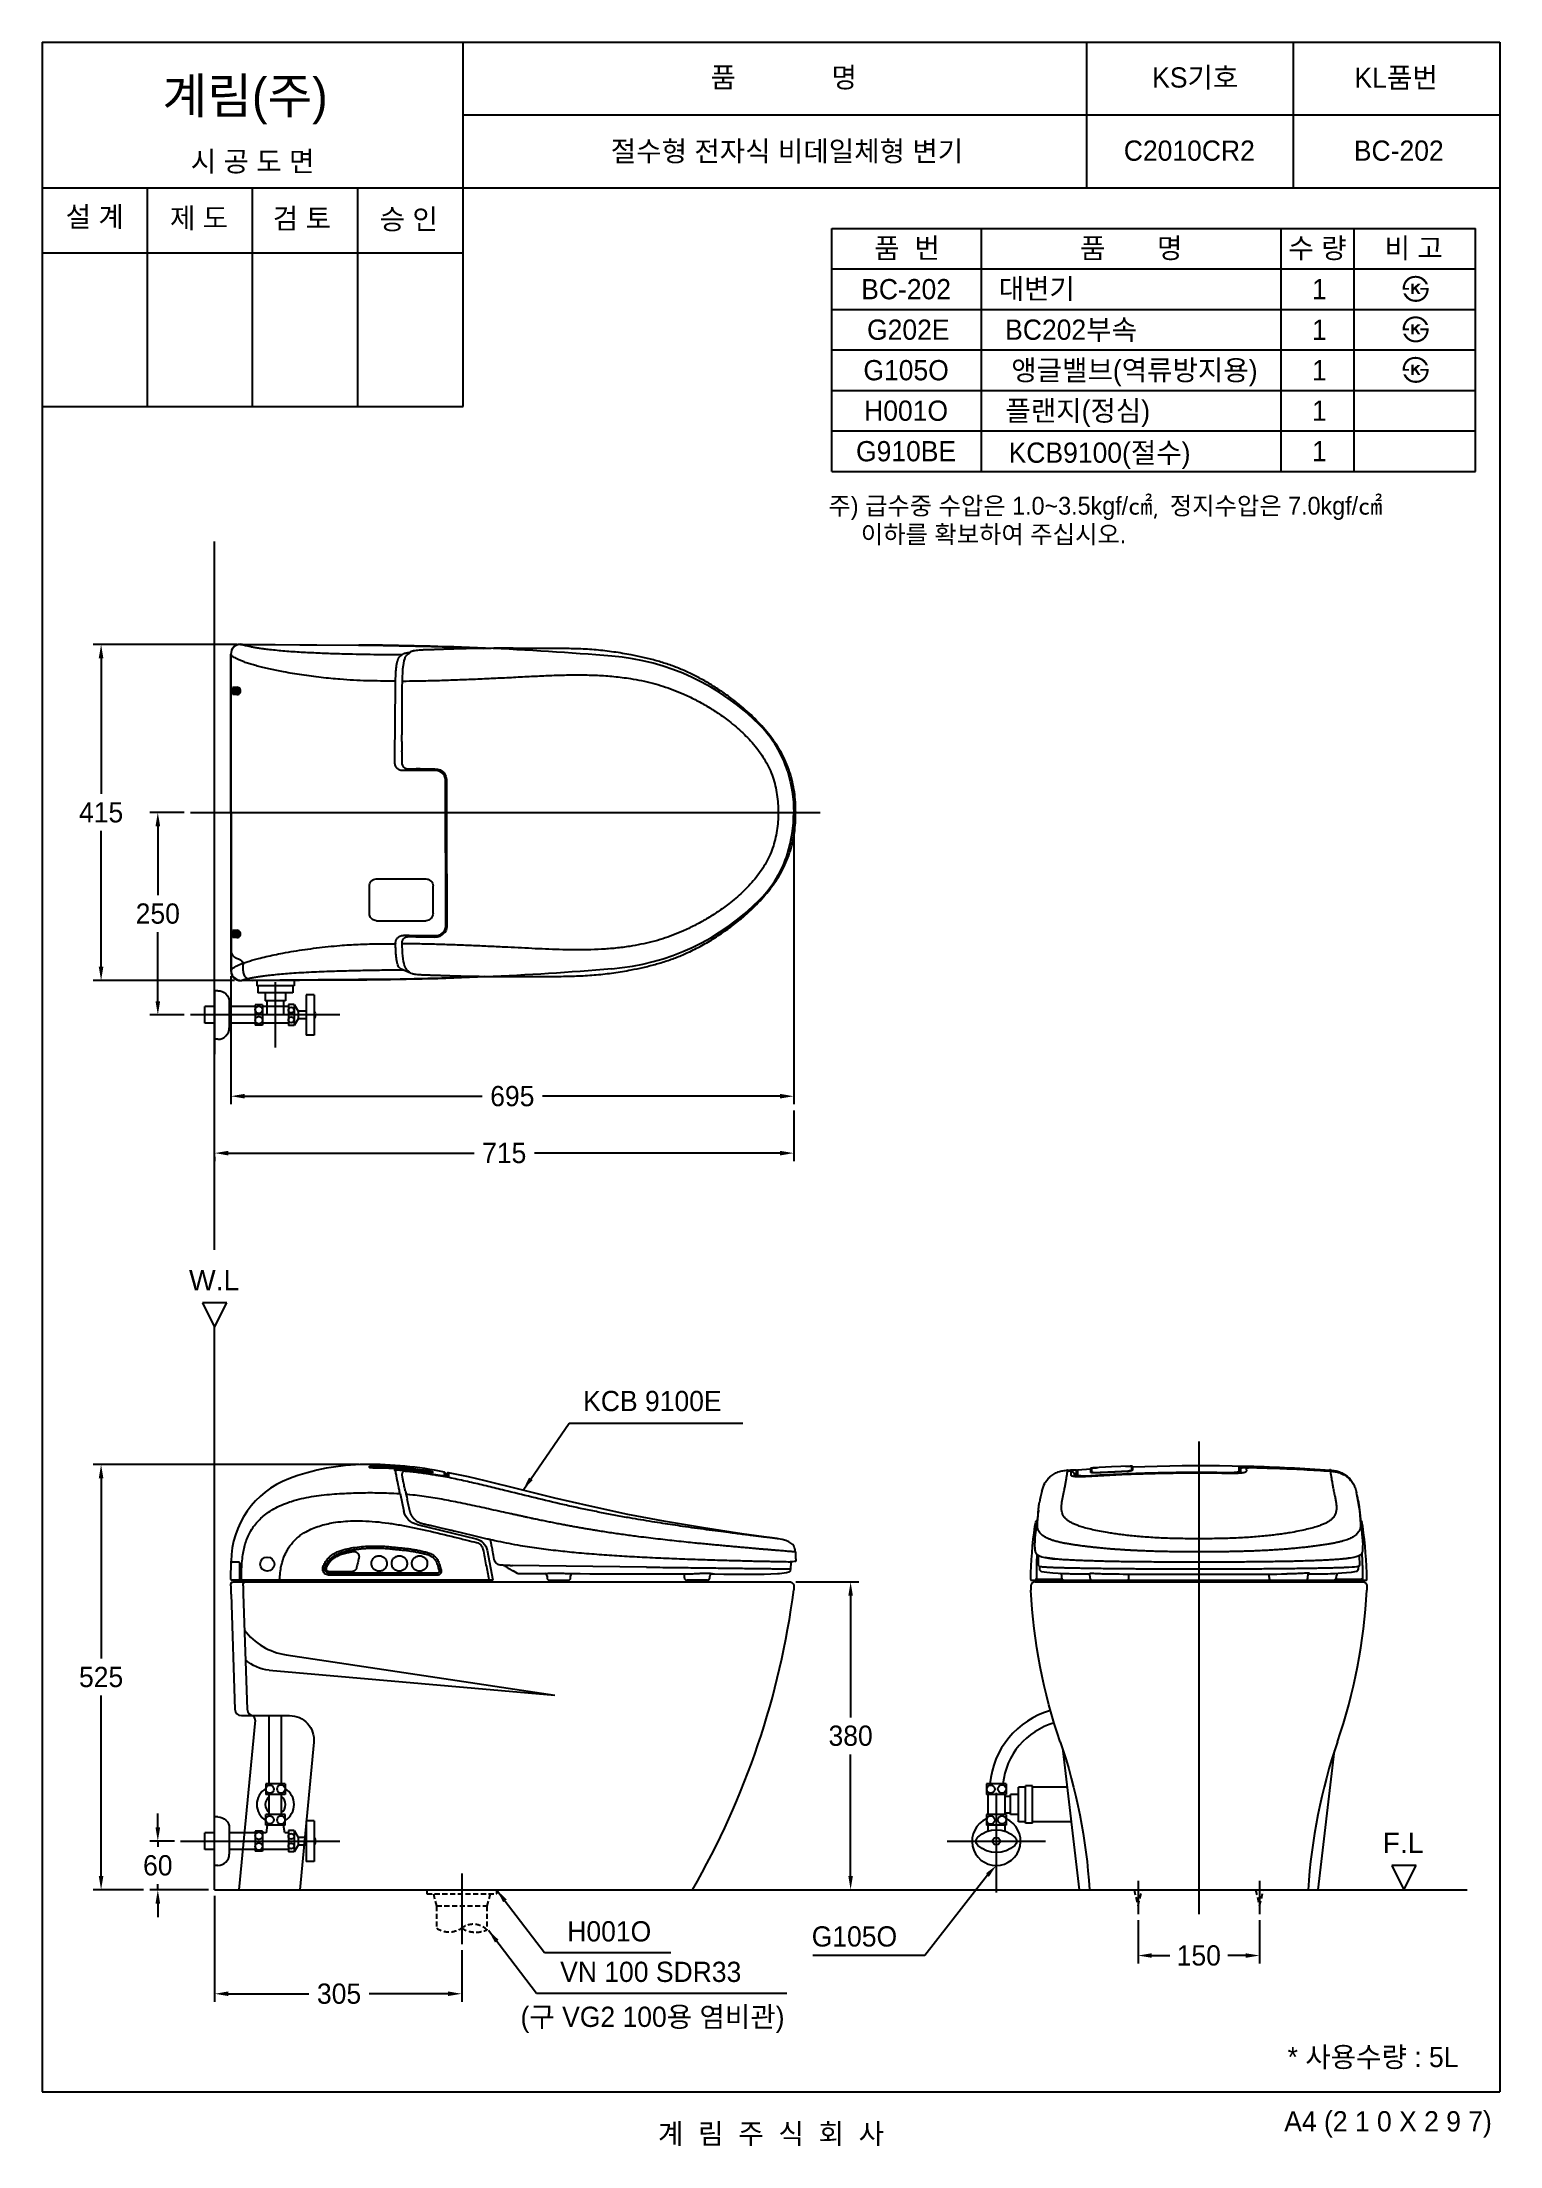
# Model space of a CAD drawing. Header units: millimetres. Extents: x 0 to 1800, y -67 to 2530.
import ezdxf
from ezdxf.enums import TextEntityAlignment as Align
from ezdxf.lldxf.tags import DXFTag

# ---------------------------------------------------------------- set-up
doc = ezdxf.new("R2010")
doc.units = ezdxf.units.MM
doc.linetypes.add('DASHED2', pattern=[9.525, 6.35, -3.175])
for name, color, linetype in [('TEXT', 7, 'Continuous'), ('내부선 및 부속', 4, 'Continuous'), ('도각라인', 255, 'Continuous'), ('외형선', 3, 'Continuous'), ('점선', 6, 'DASHED2'), ('중심선', 1, 'DASHED'), ('치수선', 7, 'Continuous')]:
    doc.layers.add(name, color=color, linetype=linetype)
doc.styles.add('____', font='')
doc.styles.add('타이틀', font='H2GTRM.TTF', dxfattribs={"height": 25})
doc.styles.get('____').set_extended_font_data('굴림')
tags = doc.linetypes.add('DASHDOT', pattern=[70, 31, -13, 13, -13]).pattern_tags.tags
tags[10:11] = [DXFTag(74, 4), DXFTag(75, 0), DXFTag(340, '0'), DXFTag(46, 0.0), DXFTag(50, 0.0), DXFTag(44, 0.0), DXFTag(45, 0.0)]
tags[8:9] = [DXFTag(74, 4), DXFTag(75, 0), DXFTag(340, '0'), DXFTag(46, 0.0), DXFTag(50, 0.0), DXFTag(44, 0.0), DXFTag(45, 0.0)]
tags[6:7] = [DXFTag(74, 4), DXFTag(75, 0), DXFTag(340, '0'), DXFTag(46, 0.0), DXFTag(50, 0.0), DXFTag(44, 0.0), DXFTag(45, 0.0)]
tags[4:5] = [DXFTag(74, 4), DXFTag(75, 0), DXFTag(340, '0'), DXFTag(46, 0.0), DXFTag(50, 0.0), DXFTag(44, 0.0), DXFTag(45, 0.0)]
tags = doc.linetypes.add('DASHED', pattern=[25.72, 12.86, -12.86]).pattern_tags.tags
tags[6:7] = [DXFTag(74, 4), DXFTag(75, 0), DXFTag(340, '0'), DXFTag(46, 0.0), DXFTag(50, 0.0), DXFTag(44, 0.0), DXFTag(45, 0.0)]
tags[4:5] = [DXFTag(74, 4), DXFTag(75, 0), DXFTag(340, '0'), DXFTag(46, 0.0), DXFTag(50, 0.0), DXFTag(44, 0.0), DXFTag(45, 0.0)]
doc.dimstyles.new('MSADIM', dxfattribs={"dimtxt": 33, "dimasz": 17, "dimexe": 10, "dimexo": 7.5, "dimgap": 10, "dimtad": 0, "dimtih": 1, "dimtoh": 1, "dimdec": 0, "dimzin": 1, "dimdsep": 46, "dimtxsty": '____', "dimcen": 11.25, "dimadec": 0, "dimazin": 0, "dimtfac": 1, "dimtdec": 0, "dimtix": 1, "dimtmove": 0, "dimatfit": 3, "dimfxl": 0, "dimtolj": 1, "dimtzin": 1, "dimarcsym": 0})

msp = doc.modelspace()

# ---------------------------------------------------------------- texts
at = {"layer": 'TEXT', "style": '타이틀'}
for s, p in [('품             명', (916.2, 2486.4)), ('KS기호', (1424.3, 2486.3)), ('KL품번', (1672.3, 2486.1)), ('시 공 도 면', (260.4, 2382.7)), ('절수형 전자식 비데일체형 변기', (920.2, 2395.3)), ('C2010CR2', (1417, 2396)), ('BC-202', (1675.6, 2396)), ('설 계', (65.5, 2314.6)), ('제 도', (194.3, 2312.9)), ('검 토', (321.3, 2312.3)), ('승 인', (453.2, 2311.4)), ('품  번', (1068.4, 2275.7)), ('품       명', (1345.3, 2275.7)), ('수 량', (1575.3, 2275.7)), ('비 고', (1694.1, 2275.7)), ('BC-202', (1067.3, 2225)), ('대변기', (1228.6, 2225.6)), ('1', (1577.5, 2225)), ('G202E', (1070, 2175)), ('BC202부속', (1271, 2175)), ('1', (1577.5, 2174.9)), ('G105O', (1067.3, 2125)), ('앵글밸브(역류방지용)', (1349.2, 2125)), ('1', (1577.5, 2124.9)), ('H001O', (1067.3, 2075)), ('플랜지(정심) ', (1283.8, 2075)), ('1', (1577.5, 2075)), ('G910BE', (1067.3, 2025)), ('KCB9100(절수)', (1306.2, 2023.2)), ('1', (1577.5, 2025)), ('* 사용수량 : 5L', (1643.8, 42.9)), ('계  림  주  식  회  사', (900.5, -51.7))]:
    msp.add_text(s, height=25, dxfattribs=at).set_placement(p, align=Align.MIDDLE_CENTER)
msp.add_text('계림(주)', height=44, dxfattribs=at).set_placement((149.2, 2441.8))
msp.add_text('A4 (2 1 0 X 2 9 7)', height=25, dxfattribs=at).set_placement((1790.5, -36.5), align=Align.MIDDLE_RIGHT)
at = {"layer": 'TEXT', "attachment_point": 1, "line_spacing_factor": 0.963855, "style": '타이틀'}
for s, insert, char_height, width in [('\\A1;주) 급수중 수압은 1.0~3.5kgf/㎠{\\fISOCPEUR|b0|i0|c0|p34;, }정지수압은 7.0kgf/㎠{\\fISOCPEUR|b0|i0|c0|p34; }\\P     이하를 확보하여 주십시오.', (971.4, 1968.7), 22, 874.798), ('\\fArial;W.L', (181.9, 1014.3), 25, 248.993), ('\\A1;KCB 9100E', (668.6, 865.1), 25, 248.993), ('\\fArial;F.L', (1655.7, 319.6), 25, 248.993), ('\\A1; H001O', (639.9, 210.5), 25, 361.787), ('\\A1; G105O', (941.7, 204.2), 25, 248.993), ('\\A1;VN 100 SDR33', (640.2, 160.5), 25, 379.657), ('\\A1;(구 VG2 100{\\fGulim|b0|i0|c129|p50;용 염비관)}', (591.3, 105), 25, 379.657)]:
    msp.add_mtext(s, dxfattribs=dict(at, insert=insert, char_height=char_height, width=width))

# ---------------------------------------------------------------- blocks, each defined once
blk = doc.blocks.new('*D2')
at = {"layer": '치수선', "color": 0, "linetype": 'Continuous', "lineweight": -2}
for p, q in [((928.6, 1571.6), (928.6, 1218.8)), ((233.6, 1377.2), (233.6, 1218.8)), ((250.6, 1228.8), (543.8, 1228.8)), ((911.6, 1228.8), (618.4, 1228.8))]:
    blk.add_line(p, q, dxfattribs=at)
at = {"layer": '치수선', "color": 0, "linetype": 'Continuous'}
for points in [[(250.6, 1231.7), (250.6, 1226), (233.6, 1228.8)], [(911.6, 1231.7), (911.6, 1226), (928.6, 1228.8)]]:
    blk.add_solid(points, dxfattribs=at)
at = {"layer": '치수선', "color": 0, "linetype": 'Continuous', "insert": (581.1, 1228.8), "char_height": 25, "attachment_point": 5, "style": '____'}
blk.add_mtext('\\A1;695', dxfattribs=at)
blk = doc.blocks.new('*D3')
at = {"layer": '치수선', "color": 0, "linetype": 'Continuous', "lineweight": -2}
for p, q in [((928.6, 1211.3), (928.6, 1148.6)), ((213.6, 1154.2), (213.6, 1148.6)), ((230.6, 1158.6), (534, 1158.6)), ((911.6, 1158.6), (608.3, 1158.6))]:
    blk.add_line(p, q, dxfattribs=at)
at = {"layer": '치수선', "color": 0, "linetype": 'Continuous'}
for points in [[(230.6, 1161.4), (230.6, 1155.7), (213.6, 1158.6)], [(911.6, 1161.4), (911.6, 1155.7), (928.6, 1158.6)]]:
    blk.add_solid(points, dxfattribs=at)
at = {"layer": '치수선', "color": 0, "linetype": 'Continuous', "insert": (571.1, 1158.6), "char_height": 25, "attachment_point": 5, "style": '____'}
blk.add_mtext('\\A1;715', dxfattribs=at)
blk = doc.blocks.new('*D4')
at = {"layer": '치수선', "color": 0, "linetype": 'Continuous', "lineweight": -2}
for p, q in [((176.1, 1579.1), (133.4, 1579.1)), ((143.4, 1562.1), (143.4, 1476.9)), ((143.4, 1346.1), (143.4, 1431.3)), ((176.1, 1329.1), (133.4, 1329.1))]:
    blk.add_line(p, q, dxfattribs=at)
at = {"layer": '치수선', "color": 0, "linetype": 'Continuous'}
for points in [[(140.6, 1562.1), (146.3, 1562.1), (143.4, 1579.1)], [(140.6, 1346.1), (146.3, 1346.1), (143.4, 1329.1)]]:
    blk.add_solid(points, dxfattribs=at)
at = {"layer": '치수선', "color": 0, "linetype": 'Continuous', "insert": (143.4, 1454.1), "char_height": 25, "attachment_point": 5, "style": '____'}
blk.add_mtext('\\A1;250', dxfattribs=at)
blk = doc.blocks.new('*D5')
at = {"layer": '치수선', "color": 0, "linetype": 'Continuous', "lineweight": -2}
for p, q in [((240.8, 1786.5), (63.4, 1786.5)), ((73.4, 1769.5), (73.4, 1601.9)), ((73.4, 1388.6), (73.4, 1556.2)), ((237.9, 1371.6), (63.4, 1371.6))]:
    blk.add_line(p, q, dxfattribs=at)
at = {"layer": '치수선', "color": 0, "linetype": 'Continuous'}
for points in [[(70.5, 1769.5), (76.2, 1769.5), (73.4, 1786.5)], [(70.5, 1388.6), (76.2, 1388.6), (73.4, 1371.6)]]:
    blk.add_solid(points, dxfattribs=at)
at = {"layer": '치수선', "color": 0, "linetype": 'Continuous', "insert": (73.4, 1579.1), "char_height": 25, "attachment_point": 5, "style": '____'}
blk.add_mtext('\\A1;415', dxfattribs=at)
blk = doc.blocks.new('*D6')
at = {"layer": '치수선', "color": 0, "linetype": 'Continuous', "lineweight": -2}
for p, q in [((143.4, 326.3), (143.4, 343.3)), ((164.1, 309.3), (133.4, 309.3)), ((143.4, 309.3), (143.4, 302.1)), ((206.1, 249.3), (133.4, 249.3)), ((143.4, 249.3), (143.4, 256.4)), ((143.4, 232.3), (143.4, 215.3))]:
    blk.add_line(p, q, dxfattribs=at)
at = {"layer": '치수선', "color": 0, "linetype": 'Continuous'}
for points in [[(140.6, 326.3), (146.3, 326.3), (143.4, 309.3)], [(140.6, 232.3), (146.3, 232.3), (143.4, 249.3)]]:
    blk.add_solid(points, dxfattribs=at)
at = {"layer": '치수선', "color": 0, "linetype": 'Continuous', "insert": (143.4, 279.3), "char_height": 25, "attachment_point": 5, "style": '____'}
blk.add_mtext('\\A1;60', dxfattribs=at)
blk = doc.blocks.new('*D7')
at = {"layer": '치수선', "color": 0, "linetype": 'Continuous', "lineweight": -2}
for p, q in [((391.9, 774.2), (63.4, 774.2)), ((73.4, 757.2), (73.4, 534.6)), ((73.4, 266.3), (73.4, 488.9)), ((125.9, 249.3), (63.4, 249.3))]:
    blk.add_line(p, q, dxfattribs=at)
at = {"layer": '치수선', "color": 0, "linetype": 'Continuous'}
for points in [[(70.5, 757.2), (76.2, 757.2), (73.4, 774.2)], [(70.5, 266.3), (76.2, 266.3), (73.4, 249.3)]]:
    blk.add_solid(points, dxfattribs=at)
at = {"layer": '치수선', "color": 0, "linetype": 'Continuous', "insert": (73.4, 511.8), "char_height": 25, "attachment_point": 5, "style": '____'}
blk.add_mtext('\\A1;525', dxfattribs=at)
blk = doc.blocks.new('*D8')
at = {"layer": '치수선', "color": 0, "linetype": 'Continuous', "lineweight": -2}
for p, q in [((213.6, 241.8), (213.6, 110.9)), ((518.6, 174.6), (518.6, 110.9)), ((230.6, 120.9), (329.9, 120.9)), ((501.6, 120.9), (404.5, 120.9))]:
    blk.add_line(p, q, dxfattribs=at)
at = {"layer": '치수선', "color": 0, "linetype": 'Continuous'}
for points in [[(230.6, 123.8), (230.6, 118.1), (213.6, 120.9)], [(501.6, 123.8), (501.6, 118.1), (518.6, 120.9)]]:
    blk.add_solid(points, dxfattribs=at)
at = {"layer": '치수선', "color": 0, "linetype": 'Continuous', "insert": (367.2, 120.9), "char_height": 25, "attachment_point": 5, "style": '____'}
blk.add_mtext('\\A1;305', dxfattribs=at)
blk = doc.blocks.new('*D9')
at = {"layer": '치수선', "color": 0, "linetype": 'Continuous', "lineweight": -2}
for p, q in [((931.1, 629.3), (1008.8, 629.3)), ((998.8, 612.3), (998.8, 462.1)), ((998.8, 266.3), (998.8, 416.4)), ((931.1, 249.3), (1008.8, 249.3))]:
    blk.add_line(p, q, dxfattribs=at)
at = {"layer": '치수선', "color": 0, "linetype": 'Continuous'}
for points in [[(996, 612.3), (1001.6, 612.3), (998.8, 629.3)], [(996, 266.3), (1001.6, 266.3), (998.8, 249.3)]]:
    blk.add_solid(points, dxfattribs=at)
at = {"layer": '치수선', "color": 0, "linetype": 'Continuous', "insert": (998.8, 439.3), "char_height": 25, "attachment_point": 5, "style": '____'}
blk.add_mtext('\\A1;380', dxfattribs=at)
blk = doc.blocks.new('*D10')
at = {"layer": '치수선', "color": 0, "linetype": 'Continuous', "lineweight": -2}
for p, q in [((1353.7, 211.8), (1353.7, 158.1)), ((1503.7, 211.8), (1503.7, 158.1)), ((1370.7, 168.1), (1392.8, 168.1)), ((1486.7, 168.1), (1464.7, 168.1))]:
    blk.add_line(p, q, dxfattribs=at)
at = {"layer": '치수선', "color": 0, "linetype": 'Continuous'}
for points in [[(1370.7, 170.9), (1370.7, 165.3), (1353.7, 168.1)], [(1486.7, 170.9), (1486.7, 165.3), (1503.7, 168.1)]]:
    blk.add_solid(points, dxfattribs=at)
at = {"layer": '치수선', "color": 0, "linetype": 'Continuous', "insert": (1428.7, 168.1), "char_height": 25, "attachment_point": 5, "style": '____'}
blk.add_mtext('\\A1;150', dxfattribs=at)

# ---------------------------------------------------------------- dimensions: what is measured, and where the dimension line sits
at = {"layer": '치수선', "linetype": 'Continuous'}
for base, p1, p2, picture, middle in [((73.4, 1786.5), (245.4, 1371.6), (248.3, 1786.5), '*D5', (73.4, 1579.1)), ((143.4, 1329.1), (183.6, 1579.1), (183.6, 1329.1), '*D4', (143.4, 1454.1)), ((998.8, 249.3), (923.6, 629.3), (923.6, 249.3), '*D9', (998.8, 439.3))]:
    dim = msp.add_linear_dim(base=base, p1=p1, p2=p2, angle=90, dimstyle='MSADIM', override={"dimtxt": 25}, dxfattribs=at)
    dim.commit()
    dim.dimension.update_dxf_attribs({"geometry": picture, "text_midpoint": middle, "dimtype": 160})
for base, p1, p2, picture, middle in [((233.6, 1228.8), (928.6, 1579.1), (233.6, 1384.7), '*D2', (581.1, 1228.8)), ((928.6, 1158.6), (213.6, 1161.7), (928.6, 1218.8), '*D3', (571.1, 1158.6)), ((518.6, 120.9), (213.6, 249.3), (518.6, 182.1), '*D8', (367.2, 120.9))]:
    dim = msp.add_linear_dim(base=base, p1=p1, p2=p2, dimstyle='MSADIM', override={"dimtxt": 25}, dxfattribs=at)
    dim.commit()
    dim.dimension.update_dxf_attribs({"geometry": picture, "text_midpoint": middle, "dimtype": 160})
for base, p1, p2, picture, middle in [((73.4, 249.3), (399.4, 774.2), (133.4, 249.3), '*D7', (73.4, 511.8)), ((143.4, 249.3), (171.6, 309.3), (213.6, 249.3), '*D6', (143.4, 279.3))]:
    dim = msp.add_linear_dim(base=base, p1=p1, p2=p2, angle=90, dimstyle='MSADIM', override={"dimtxt": 25}, dxfattribs=at)
    dim.commit()
    dim.dimension.update_dxf_attribs({"geometry": picture, "text_midpoint": middle})
dim = msp.add_linear_dim(base=(1503.7, 168.1), p1=(1353.7, 219.3), p2=(1503.7, 219.3), dimstyle='MSADIM', override={"dimtxt": 25}, dxfattribs=at)
dim.commit()
dim.dimension.update_dxf_attribs({"geometry": '*D10', "text_midpoint": (1428.7, 168.1)})

# ---------------------------------------------------------------- hatches: boundary and pattern name
at = {"layer": 'TEXT'}
for points in [[(1680.4, 2224.2), (1680.3, 2224.6), (1680.3, 2225), (1680.3, 2225.4), (1680.3, 2225.8), (1680.3, 2226.2), (1680.4, 2226.6), (1680.4, 2227), (1680.4, 2227.4), (1680.5, 2227.8), (1680.5, 2228.2), (1680.6, 2228.6), (1680.7, 2229), (1680.8, 2229.4), (1680.9, 2229.8), (1681, 2230.1), (1681.1, 2230.5), (1681.2, 2230.9), (1681.3, 2231.3), (1681.5, 2231.7), (1681.6, 2232), (1681.8, 2232.4), (1681.9, 2232.7), (1682.1, 2233.1), (1682.3, 2233.4), (1682.5, 2233.8), (1682.6, 2234.1), (1682.9, 2234.4), (1683.1, 2234.8), (1683.3, 2235.1), (1683.5, 2235.4), (1683.7, 2235.7), (1684.3, 2236.3), (1684.5, 2236.6), (1684.8, 2236.9), (1685.1, 2237.2), (1685.4, 2237.5), (1685.7, 2237.8), (1686, 2238), (1686.3, 2238.3), (1686.6, 2238.5), (1686.9, 2238.7), (1687.3, 2239), (1687.6, 2239.2), (1687.9, 2239.4), (1688.3, 2239.6), (1688.7, 2239.8), (1689, 2239.9), (1689.4, 2240.1), (1689.8, 2240.3), (1690.2, 2240.5), (1690.7, 2240.6), (1691.1, 2240.7), (1691.5, 2240.9), (1692, 2241), (1692.4, 2241.1), (1692.9, 2241.2), (1693.3, 2241.2), (1693.8, 2241.3), (1694.3, 2241.4), (1694.7, 2241.4), (1695.2, 2241.4), (1695.7, 2241.5), (1696.2, 2241.5), (1697, 2241.5), (1697.3, 2241.4), (1697.7, 2241.4), (1698.1, 2241.4), (1698.4, 2241.3), (1698.8, 2241.3), (1699.1, 2241.2), (1699.5, 2241.2), (1699.8, 2241.1), (1700.2, 2241), (1700.5, 2241), (1700.9, 2240.9), (1701.2, 2240.8), (1701.5, 2240.7), (1701.9, 2240.6), (1702.2, 2240.5), (1702.5, 2240.4), (1702.8, 2240.2), (1703.1, 2240.1), (1703.4, 2240), (1703.7, 2239.8), (1704, 2239.7), (1704.3, 2239.5), (1704.6, 2239.4), (1704.9, 2239.2), (1705.2, 2239), (1705.5, 2238.9), (1705.7, 2238.7), (1706, 2238.5), (1706.3, 2238.3), (1706.6, 2238.1), (1707, 2237.7), (1707.4, 2237.4), (1707.8, 2237), (1708.2, 2236.6), (1708.5, 2236.2), (1708.9, 2235.8), (1709.2, 2235.4), (1709.6, 2234.9), (1709.9, 2234.5), (1710.2, 2234), (1710.5, 2233.5), (1710.8, 2233), (1711, 2232.5), (1711.3, 2232), (1711.5, 2231.5), (1711.8, 2230.9), (1711.8, 2230.9), (1708.7, 2230.9), (1708.7, 2230.9), (1708.6, 2231.1), (1708.5, 2231.3), (1708.5, 2231.4), (1708.4, 2231.6), (1708.3, 2231.8), (1708.2, 2232), (1708.2, 2232.1), (1708.1, 2232.3), (1708, 2232.5), (1707.9, 2232.6), (1707.8, 2232.8), (1707.7, 2233), (1707.6, 2233.1), (1707.5, 2233.3), (1707.4, 2233.5), (1707.2, 2233.6), (1707.1, 2233.8), (1707, 2233.9), (1706.7, 2234.3), (1706.4, 2234.6), (1706.1, 2234.9), (1705.8, 2235.2), (1705.5, 2235.5), (1705.2, 2235.8), (1704.8, 2236.1), (1704.6, 2236.3), (1704.3, 2236.4), (1704.1, 2236.6), (1703.9, 2236.8), (1703.6, 2236.9), (1703.4, 2237.1), (1703.1, 2237.2), (1702.9, 2237.4), (1702.7, 2237.5), (1702.4, 2237.6), (1702.2, 2237.7), (1701.9, 2237.8), (1701.7, 2238), (1701.4, 2238.1), (1701.1, 2238.2), (1700.9, 2238.3), (1700.6, 2238.3), (1700.4, 2238.4), (1700.1, 2238.5), (1699.8, 2238.6), (1699.6, 2238.6), (1699.3, 2238.7), (1699, 2238.7), (1698.7, 2238.8), (1698.5, 2238.8), (1698.2, 2238.9), (1697.9, 2238.9), (1697.6, 2238.9), (1697.3, 2239), (1697, 2239), (1696.8, 2239), (1696.5, 2239), (1696.1, 2239), (1695.8, 2239), (1695.4, 2238.9), (1695.1, 2238.9), (1694.8, 2238.9), (1694.4, 2238.9), (1694.1, 2238.8), (1693.8, 2238.8), (1693.5, 2238.7), (1693.2, 2238.7), (1692.8, 2238.6), (1692.5, 2238.5), (1692.2, 2238.4), (1691.9, 2238.3), (1691.6, 2238.2), (1691.4, 2238.1), (1691.1, 2238), (1690.8, 2237.9), (1690.5, 2237.8), (1690.2, 2237.7), (1689.9, 2237.5), (1689.7, 2237.4), (1689.4, 2237.3), (1689.2, 2237.1), (1688.9, 2236.9), (1688.6, 2236.8), (1688.4, 2236.6), (1688.1, 2236.4), (1687.9, 2236.2), (1687.7, 2236), (1687.4, 2235.8), (1687.2, 2235.6), (1687, 2235.4), (1686.7, 2235.2), (1686.5, 2235), (1686.3, 2234.7), (1686.1, 2234.5), (1685.9, 2234.3), (1685.7, 2234), (1685.5, 2233.8), (1685.3, 2233.5), (1685.2, 2233.3), (1685, 2233), (1684.8, 2232.7), (1684.7, 2232.5), (1684.5, 2232.2), (1684.4, 2231.9), (1684.3, 2231.6), (1684.2, 2231.3), (1684, 2231.1), (1683.9, 2230.8), (1683.8, 2230.5), (1683.7, 2230.2), (1683.6, 2229.8), (1683.5, 2229.5), (1683.5, 2229.2), (1683.4, 2228.9), (1683.3, 2228.6), (1683.3, 2228.2), (1683.2, 2227.9), (1683.2, 2227.6), (1683.2, 2227.2), (1683.1, 2226.9), (1683.1, 2226.5), (1683.1, 2226.5), (1688.3, 2226.5), (1688.3, 2226.5), (1688.3, 2226.5), (1688.3, 2224.2), (1688.3, 2224.2), (1688.3, 2224.2), (1680.4, 2224.2)], [(1712.5, 2226.5), (1712.5, 2226.1), (1712.5, 2225.6), (1712.5, 2225.2), (1712.5, 2224.8), (1712.4, 2224.3), (1712.4, 2223.9), (1712.4, 2223.5), (1712.3, 2223.1), (1712.2, 2222.7), (1712.1, 2222.2), (1712.1, 2221.8), (1712, 2221.4), (1711.8, 2221), (1711.7, 2220.6), (1711.6, 2220.2), (1711.5, 2219.8), (1711.3, 2219.4), (1711.2, 2219), (1711, 2218.7), (1710.9, 2218.3), (1710.7, 2217.9), (1710.5, 2217.6), (1710.3, 2217.2), (1710.1, 2216.9), (1709.9, 2216.5), (1709.7, 2216.2), (1709.5, 2215.9), (1709.3, 2215.5), (1709, 2215.2), (1708.8, 2214.9), (1708.5, 2214.6), (1708.3, 2214.3), (1708, 2214), (1707.7, 2213.7), (1707.5, 2213.5), (1707.2, 2213.2), (1706.9, 2212.9), (1706.6, 2212.7), (1706.3, 2212.4), (1706, 2212.2), (1705.7, 2212), (1705.3, 2211.8), (1705, 2211.6), (1704.7, 2211.4), (1704.3, 2211.2), (1704, 2211), (1703.6, 2210.8), (1703.3, 2210.7), (1702.9, 2210.5), (1702.6, 2210.3), (1702.2, 2210.2), (1701.8, 2210.1), (1701.4, 2209.9), (1701, 2209.8), (1700.7, 2209.7), (1700.3, 2209.6), (1699.9, 2209.6), (1699.5, 2209.5), (1699.1, 2209.4), (1698.7, 2209.4), (1698.3, 2209.4), (1697.9, 2209.3), (1697.5, 2209.3), (1697.1, 2209.3), (1696.4, 2209.3), (1695.8, 2209.3), (1695.1, 2209.4), (1694.5, 2209.5), (1693.8, 2209.5), (1693.5, 2209.6), (1693.2, 2209.7), (1692.9, 2209.7), (1692.6, 2209.8), (1692.3, 2209.9), (1692, 2209.9), (1691.7, 2210), (1691.5, 2210.1), (1691.2, 2210.2), (1690.9, 2210.3), (1690.6, 2210.4), (1690.3, 2210.5), (1690, 2210.6), (1689.8, 2210.7), (1689.5, 2210.9), (1689.2, 2211), (1689, 2211.1), (1688.7, 2211.3), (1688.4, 2211.4), (1688.2, 2211.6), (1687.9, 2211.7), (1687.4, 2212), (1687.1, 2212.2), (1686.9, 2212.4), (1686.6, 2212.6), (1686.4, 2212.8), (1686.1, 2213), (1685.9, 2213.2), (1685.6, 2213.4), (1685.4, 2213.6), (1685.2, 2213.8), (1685, 2214.1), (1684.7, 2214.3), (1684.5, 2214.5), (1684.3, 2214.8), (1684.1, 2215), (1683.9, 2215.2), (1683.7, 2215.5), (1683.5, 2215.8), (1683.3, 2216), (1683.1, 2216.3), (1683, 2216.6), (1682.8, 2216.8), (1682.6, 2217.1), (1682.4, 2217.4), (1682.3, 2217.7), (1682.1, 2218), (1682, 2218.3), (1681.8, 2218.6), (1681.5, 2219.2), (1681.3, 2219.9), (1681.3, 2219.9), (1684.2, 2219.9), (1684.2, 2219.9), (1684.4, 2219.4), (1684.7, 2219), (1684.9, 2218.6), (1685.1, 2218.2), (1685.4, 2217.9), (1685.6, 2217.5), (1685.9, 2217.1), (1686.2, 2216.8), (1686.4, 2216.5), (1686.7, 2216.1), (1687, 2215.8), (1687.3, 2215.5), (1687.6, 2215.2), (1687.9, 2215), (1688.2, 2214.7), (1688.5, 2214.5), (1688.7, 2214.3), (1688.9, 2214.1), (1689.2, 2214), (1689.4, 2213.8), (1689.6, 2213.7), (1689.9, 2213.5), (1690.1, 2213.4), (1690.4, 2213.2), (1690.6, 2213.1), (1690.9, 2213), (1691.1, 2212.9), (1691.4, 2212.8), (1691.6, 2212.7), (1691.9, 2212.6), (1692.2, 2212.5), (1692.4, 2212.4), (1692.7, 2212.3), (1693, 2212.3), (1693.2, 2212.2), (1693.5, 2212.1), (1693.8, 2212.1), (1694.1, 2212), (1694.4, 2212), (1694.7, 2212), (1695, 2211.9), (1695.3, 2211.9), (1695.6, 2211.9), (1695.9, 2211.9), (1696.2, 2211.9), (1696.5, 2211.9), (1696.8, 2211.9), (1697.6, 2211.9), (1697.9, 2211.9), (1698.2, 2212), (1698.5, 2212), (1698.7, 2212), (1699, 2212), (1699.2, 2212.1), (1699.5, 2212.1), (1699.8, 2212.2), (1700, 2212.2), (1700.3, 2212.3), (1700.5, 2212.4), (1700.8, 2212.5), (1701, 2212.5), (1701.3, 2212.6), (1701.5, 2212.7), (1701.8, 2212.8), (1702, 2212.9), (1702.3, 2213), (1702.5, 2213.1), (1702.8, 2213.3), (1703, 2213.4), (1703.2, 2213.5), (1703.5, 2213.7), (1703.7, 2213.8), (1703.9, 2213.9), (1704.2, 2214.1), (1704.4, 2214.3), (1704.6, 2214.4), (1704.8, 2214.6), (1705.1, 2214.8), (1705.3, 2215), (1705.6, 2215.2), (1705.8, 2215.4), (1706.1, 2215.7), (1706.3, 2215.9), (1706.5, 2216.1), (1706.7, 2216.4), (1706.9, 2216.6), (1707.1, 2216.9), (1707.3, 2217.1), (1707.5, 2217.4), (1707.7, 2217.7), (1707.8, 2218), (1708, 2218.2), (1708.2, 2218.5), (1708.3, 2218.8), (1708.5, 2219.1), (1708.6, 2219.4), (1708.7, 2219.7), (1708.8, 2220), (1708.9, 2220.4), (1709.1, 2220.7), (1709.2, 2221), (1709.2, 2221.3), (1709.3, 2221.7), (1709.4, 2222), (1709.5, 2222.4), (1709.5, 2222.7), (1709.6, 2223.1), (1709.6, 2223.4), (1709.7, 2223.8), (1709.7, 2224.2), (1709.7, 2224.2), (1702.3, 2224.2), (1702.3, 2224.2), (1702.3, 2224.2), (1702.3, 2226.5), (1702.3, 2226.5), (1702.3, 2226.5), (1712.5, 2226.5)], [(1694.1, 2227.2), (1698.9, 2231.6), (1702.8, 2231.6), (1697.4, 2226.6), (1702.4, 2219.1), (1699.1, 2219.1), (1695.5, 2224.8), (1694.1, 2223.6), (1694.1, 2219.1), (1691.2, 2219.1), (1691.2, 2231.7), (1694.1, 2231.7)], [(1680.4, 2174.2), (1680.3, 2174.6), (1680.3, 2175), (1680.3, 2175.4), (1680.3, 2175.8), (1680.3, 2176.2), (1680.4, 2176.6), (1680.4, 2177), (1680.4, 2177.4), (1680.5, 2177.8), (1680.5, 2178.2), (1680.6, 2178.6), (1680.7, 2179), (1680.8, 2179.4), (1680.9, 2179.8), (1681, 2180.1), (1681.1, 2180.5), (1681.2, 2180.9), (1681.3, 2181.3), (1681.5, 2181.7), (1681.6, 2182), (1681.8, 2182.4), (1681.9, 2182.7), (1682.1, 2183.1), (1682.3, 2183.4), (1682.5, 2183.8), (1682.6, 2184.1), (1682.9, 2184.4), (1683.1, 2184.8), (1683.3, 2185.1), (1683.5, 2185.4), (1683.7, 2185.7), (1684.3, 2186.3), (1684.5, 2186.6), (1684.8, 2186.9), (1685.1, 2187.2), (1685.4, 2187.5), (1685.7, 2187.8), (1686, 2188), (1686.3, 2188.3), (1686.6, 2188.5), (1686.9, 2188.7), (1687.3, 2189), (1687.6, 2189.2), (1687.9, 2189.4), (1688.3, 2189.6), (1688.7, 2189.8), (1689, 2189.9), (1689.4, 2190.1), (1689.8, 2190.3), (1690.2, 2190.5), (1690.7, 2190.6), (1691.1, 2190.7), (1691.5, 2190.9), (1692, 2191), (1692.4, 2191.1), (1692.9, 2191.2), (1693.3, 2191.2), (1693.8, 2191.3), (1694.3, 2191.4), (1694.7, 2191.4), (1695.2, 2191.4), (1695.7, 2191.5), (1696.2, 2191.5), (1697, 2191.5), (1697.3, 2191.4), (1697.7, 2191.4), (1698.1, 2191.4), (1698.4, 2191.3), (1698.8, 2191.3), (1699.1, 2191.2), (1699.5, 2191.2), (1699.8, 2191.1), (1700.2, 2191), (1700.5, 2191), (1700.9, 2190.9), (1701.2, 2190.8), (1701.5, 2190.7), (1701.9, 2190.6), (1702.2, 2190.5), (1702.5, 2190.4), (1702.8, 2190.2), (1703.1, 2190.1), (1703.4, 2190), (1703.7, 2189.8), (1704, 2189.7), (1704.3, 2189.5), (1704.6, 2189.4), (1704.9, 2189.2), (1705.2, 2189), (1705.5, 2188.9), (1705.7, 2188.7), (1706, 2188.5), (1706.3, 2188.3), (1706.6, 2188.1), (1707, 2187.7), (1707.4, 2187.4), (1707.8, 2187), (1708.2, 2186.6), (1708.5, 2186.2), (1708.9, 2185.8), (1709.2, 2185.4), (1709.6, 2184.9), (1709.9, 2184.5), (1710.2, 2184), (1710.5, 2183.5), (1710.8, 2183), (1711, 2182.5), (1711.3, 2182), (1711.5, 2181.5), (1711.8, 2180.9), (1711.8, 2180.9), (1708.7, 2180.9), (1708.7, 2180.9), (1708.6, 2181.1), (1708.5, 2181.3), (1708.5, 2181.4), (1708.4, 2181.6), (1708.3, 2181.8), (1708.2, 2182), (1708.2, 2182.1), (1708.1, 2182.3), (1708, 2182.5), (1707.9, 2182.6), (1707.8, 2182.8), (1707.7, 2183), (1707.6, 2183.1), (1707.5, 2183.3), (1707.4, 2183.5), (1707.2, 2183.6), (1707.1, 2183.8), (1707, 2183.9), (1706.7, 2184.3), (1706.4, 2184.6), (1706.1, 2184.9), (1705.8, 2185.2), (1705.5, 2185.5), (1705.2, 2185.8), (1704.8, 2186.1), (1704.6, 2186.3), (1704.3, 2186.4), (1704.1, 2186.6), (1703.9, 2186.8), (1703.6, 2186.9), (1703.4, 2187.1), (1703.1, 2187.2), (1702.9, 2187.4), (1702.7, 2187.5), (1702.4, 2187.6), (1702.2, 2187.7), (1701.9, 2187.8), (1701.7, 2188), (1701.4, 2188.1), (1701.1, 2188.2), (1700.9, 2188.3), (1700.6, 2188.3), (1700.4, 2188.4), (1700.1, 2188.5), (1699.8, 2188.6), (1699.6, 2188.6), (1699.3, 2188.7), (1699, 2188.7), (1698.7, 2188.8), (1698.5, 2188.8), (1698.2, 2188.9), (1697.9, 2188.9), (1697.6, 2188.9), (1697.3, 2189), (1697, 2189), (1696.8, 2189), (1696.5, 2189), (1696.1, 2189), (1695.8, 2189), (1695.4, 2188.9), (1695.1, 2188.9), (1694.8, 2188.9), (1694.4, 2188.9), (1694.1, 2188.8), (1693.8, 2188.8), (1693.5, 2188.7), (1693.2, 2188.7), (1692.8, 2188.6), (1692.5, 2188.5), (1692.2, 2188.4), (1691.9, 2188.3), (1691.6, 2188.2), (1691.4, 2188.1), (1691.1, 2188), (1690.8, 2187.9), (1690.5, 2187.8), (1690.2, 2187.7), (1689.9, 2187.5), (1689.7, 2187.4), (1689.4, 2187.3), (1689.2, 2187.1), (1688.9, 2186.9), (1688.6, 2186.8), (1688.4, 2186.6), (1688.1, 2186.4), (1687.9, 2186.2), (1687.7, 2186), (1687.4, 2185.8), (1687.2, 2185.6), (1687, 2185.4), (1686.7, 2185.2), (1686.5, 2185), (1686.3, 2184.7), (1686.1, 2184.5), (1685.9, 2184.3), (1685.7, 2184), (1685.5, 2183.8), (1685.3, 2183.5), (1685.2, 2183.3), (1685, 2183), (1684.8, 2182.7), (1684.7, 2182.5), (1684.5, 2182.2), (1684.4, 2181.9), (1684.3, 2181.6), (1684.2, 2181.3), (1684, 2181.1), (1683.9, 2180.8), (1683.8, 2180.5), (1683.7, 2180.2), (1683.6, 2179.8), (1683.5, 2179.5), (1683.5, 2179.2), (1683.4, 2178.9), (1683.3, 2178.6), (1683.3, 2178.2), (1683.2, 2177.9), (1683.2, 2177.6), (1683.2, 2177.2), (1683.1, 2176.9), (1683.1, 2176.5), (1683.1, 2176.5), (1688.3, 2176.5), (1688.3, 2176.5), (1688.3, 2176.5), (1688.3, 2174.2), (1688.3, 2174.2), (1688.3, 2174.2), (1680.4, 2174.2)], [(1694.1, 2177.2), (1698.9, 2181.6), (1702.8, 2181.6), (1697.4, 2176.6), (1702.4, 2169.1), (1699.1, 2169.1), (1695.5, 2174.8), (1694.1, 2173.6), (1694.1, 2169.1), (1691.2, 2169.1), (1691.2, 2181.7), (1694.1, 2181.7)], [(1712.5, 2176.5), (1712.5, 2176.1), (1712.5, 2175.6), (1712.5, 2175.2), (1712.5, 2174.8), (1712.4, 2174.3), (1712.4, 2173.9), (1712.4, 2173.5), (1712.3, 2173.1), (1712.2, 2172.7), (1712.1, 2172.2), (1712.1, 2171.8), (1712, 2171.4), (1711.8, 2171), (1711.7, 2170.6), (1711.6, 2170.2), (1711.5, 2169.8), (1711.3, 2169.4), (1711.2, 2169), (1711, 2168.7), (1710.9, 2168.3), (1710.7, 2167.9), (1710.5, 2167.6), (1710.3, 2167.2), (1710.1, 2166.9), (1709.9, 2166.5), (1709.7, 2166.2), (1709.5, 2165.9), (1709.3, 2165.5), (1709, 2165.2), (1708.8, 2164.9), (1708.5, 2164.6), (1708.3, 2164.3), (1708, 2164), (1707.7, 2163.7), (1707.5, 2163.5), (1707.2, 2163.2), (1706.9, 2162.9), (1706.6, 2162.7), (1706.3, 2162.4), (1706, 2162.2), (1705.7, 2162), (1705.3, 2161.8), (1705, 2161.6), (1704.7, 2161.4), (1704.3, 2161.2), (1704, 2161), (1703.6, 2160.8), (1703.3, 2160.7), (1702.9, 2160.5), (1702.6, 2160.3), (1702.2, 2160.2), (1701.8, 2160.1), (1701.4, 2159.9), (1701, 2159.8), (1700.7, 2159.7), (1700.3, 2159.6), (1699.9, 2159.6), (1699.5, 2159.5), (1699.1, 2159.4), (1698.7, 2159.4), (1698.3, 2159.4), (1697.9, 2159.3), (1697.5, 2159.3), (1697.1, 2159.3), (1696.4, 2159.3), (1695.8, 2159.3), (1695.1, 2159.4), (1694.5, 2159.5), (1693.8, 2159.5), (1693.5, 2159.6), (1693.2, 2159.7), (1692.9, 2159.7), (1692.6, 2159.8), (1692.3, 2159.9), (1692, 2159.9), (1691.7, 2160), (1691.5, 2160.1), (1691.2, 2160.2), (1690.9, 2160.3), (1690.6, 2160.4), (1690.3, 2160.5), (1690, 2160.6), (1689.8, 2160.7), (1689.5, 2160.9), (1689.2, 2161), (1689, 2161.1), (1688.7, 2161.3), (1688.4, 2161.4), (1688.2, 2161.6), (1687.9, 2161.7), (1687.4, 2162), (1687.1, 2162.2), (1686.9, 2162.4), (1686.6, 2162.6), (1686.4, 2162.8), (1686.1, 2163), (1685.9, 2163.2), (1685.6, 2163.4), (1685.4, 2163.6), (1685.2, 2163.8), (1685, 2164.1), (1684.7, 2164.3), (1684.5, 2164.5), (1684.3, 2164.8), (1684.1, 2165), (1683.9, 2165.2), (1683.7, 2165.5), (1683.5, 2165.8), (1683.3, 2166), (1683.1, 2166.3), (1683, 2166.6), (1682.8, 2166.8), (1682.6, 2167.1), (1682.4, 2167.4), (1682.3, 2167.7), (1682.1, 2168), (1682, 2168.3), (1681.8, 2168.6), (1681.5, 2169.2), (1681.3, 2169.9), (1681.3, 2169.9), (1684.2, 2169.9), (1684.2, 2169.9), (1684.4, 2169.4), (1684.7, 2169), (1684.9, 2168.6), (1685.1, 2168.2), (1685.4, 2167.9), (1685.6, 2167.5), (1685.9, 2167.1), (1686.2, 2166.8), (1686.4, 2166.5), (1686.7, 2166.1), (1687, 2165.8), (1687.3, 2165.5), (1687.6, 2165.2), (1687.9, 2165), (1688.2, 2164.7), (1688.5, 2164.5), (1688.7, 2164.3), (1688.9, 2164.1), (1689.2, 2164), (1689.4, 2163.8), (1689.6, 2163.7), (1689.9, 2163.5), (1690.1, 2163.4), (1690.4, 2163.2), (1690.6, 2163.1), (1690.9, 2163), (1691.1, 2162.9), (1691.4, 2162.8), (1691.6, 2162.7), (1691.9, 2162.6), (1692.2, 2162.5), (1692.4, 2162.4), (1692.7, 2162.3), (1693, 2162.3), (1693.2, 2162.2), (1693.5, 2162.1), (1693.8, 2162.1), (1694.1, 2162), (1694.4, 2162), (1694.7, 2162), (1695, 2161.9), (1695.3, 2161.9), (1695.6, 2161.9), (1695.9, 2161.9), (1696.2, 2161.9), (1696.5, 2161.9), (1696.8, 2161.9), (1697.6, 2161.9), (1697.9, 2161.9), (1698.2, 2162), (1698.5, 2162), (1698.7, 2162), (1699, 2162), (1699.2, 2162.1), (1699.5, 2162.1), (1699.8, 2162.2), (1700, 2162.2), (1700.3, 2162.3), (1700.5, 2162.4), (1700.8, 2162.5), (1701, 2162.5), (1701.3, 2162.6), (1701.5, 2162.7), (1701.8, 2162.8), (1702, 2162.9), (1702.3, 2163), (1702.5, 2163.1), (1702.8, 2163.3), (1703, 2163.4), (1703.2, 2163.5), (1703.5, 2163.7), (1703.7, 2163.8), (1703.9, 2163.9), (1704.2, 2164.1), (1704.4, 2164.3), (1704.6, 2164.4), (1704.8, 2164.6), (1705.1, 2164.8), (1705.3, 2165), (1705.6, 2165.2), (1705.8, 2165.4), (1706.1, 2165.7), (1706.3, 2165.9), (1706.5, 2166.1), (1706.7, 2166.4), (1706.9, 2166.6), (1707.1, 2166.9), (1707.3, 2167.1), (1707.5, 2167.4), (1707.7, 2167.7), (1707.8, 2168), (1708, 2168.2), (1708.2, 2168.5), (1708.3, 2168.8), (1708.5, 2169.1), (1708.6, 2169.4), (1708.7, 2169.7), (1708.8, 2170), (1708.9, 2170.4), (1709.1, 2170.7), (1709.2, 2171), (1709.2, 2171.3), (1709.3, 2171.7), (1709.4, 2172), (1709.5, 2172.4), (1709.5, 2172.7), (1709.6, 2173.1), (1709.6, 2173.4), (1709.7, 2173.8), (1709.7, 2174.2), (1709.7, 2174.2), (1702.3, 2174.2), (1702.3, 2174.2), (1702.3, 2174.2), (1702.3, 2176.5), (1702.3, 2176.5), (1702.3, 2176.5), (1712.5, 2176.5)], [(1680.4, 2124.2), (1680.3, 2124.6), (1680.3, 2125), (1680.3, 2125.4), (1680.3, 2125.8), (1680.3, 2126.2), (1680.4, 2126.6), (1680.4, 2127), (1680.4, 2127.4), (1680.5, 2127.8), (1680.5, 2128.2), (1680.6, 2128.6), (1680.7, 2129), (1680.8, 2129.4), (1680.9, 2129.8), (1681, 2130.1), (1681.1, 2130.5), (1681.2, 2130.9), (1681.3, 2131.3), (1681.5, 2131.7), (1681.6, 2132), (1681.8, 2132.4), (1681.9, 2132.7), (1682.1, 2133.1), (1682.3, 2133.4), (1682.5, 2133.8), (1682.6, 2134.1), (1682.9, 2134.4), (1683.1, 2134.8), (1683.3, 2135.1), (1683.5, 2135.4), (1683.7, 2135.7), (1684.3, 2136.3), (1684.5, 2136.6), (1684.8, 2136.9), (1685.1, 2137.2), (1685.4, 2137.5), (1685.7, 2137.8), (1686, 2138), (1686.3, 2138.3), (1686.6, 2138.5), (1686.9, 2138.7), (1687.3, 2139), (1687.6, 2139.2), (1687.9, 2139.4), (1688.3, 2139.6), (1688.7, 2139.8), (1689, 2139.9), (1689.4, 2140.1), (1689.8, 2140.3), (1690.2, 2140.5), (1690.7, 2140.6), (1691.1, 2140.7), (1691.5, 2140.9), (1692, 2141), (1692.4, 2141.1), (1692.9, 2141.2), (1693.3, 2141.2), (1693.8, 2141.3), (1694.3, 2141.4), (1694.7, 2141.4), (1695.2, 2141.4), (1695.7, 2141.5), (1696.2, 2141.5), (1697, 2141.5), (1697.3, 2141.4), (1697.7, 2141.4), (1698.1, 2141.4), (1698.4, 2141.3), (1698.8, 2141.3), (1699.1, 2141.2), (1699.5, 2141.2), (1699.8, 2141.1), (1700.2, 2141), (1700.5, 2141), (1700.9, 2140.9), (1701.2, 2140.8), (1701.5, 2140.7), (1701.9, 2140.6), (1702.2, 2140.5), (1702.5, 2140.4), (1702.8, 2140.2), (1703.1, 2140.1), (1703.4, 2140), (1703.7, 2139.8), (1704, 2139.7), (1704.3, 2139.5), (1704.6, 2139.4), (1704.9, 2139.2), (1705.2, 2139), (1705.5, 2138.9), (1705.7, 2138.7), (1706, 2138.5), (1706.3, 2138.3), (1706.6, 2138.1), (1707, 2137.7), (1707.4, 2137.4), (1707.8, 2137), (1708.2, 2136.6), (1708.5, 2136.2), (1708.9, 2135.8), (1709.2, 2135.4), (1709.6, 2134.9), (1709.9, 2134.5), (1710.2, 2134), (1710.5, 2133.5), (1710.8, 2133), (1711, 2132.5), (1711.3, 2132), (1711.5, 2131.5), (1711.8, 2130.9), (1711.8, 2130.9), (1708.7, 2130.9), (1708.7, 2130.9), (1708.6, 2131.1), (1708.5, 2131.3), (1708.5, 2131.4), (1708.4, 2131.6), (1708.3, 2131.8), (1708.2, 2132), (1708.2, 2132.1), (1708.1, 2132.3), (1708, 2132.5), (1707.9, 2132.6), (1707.8, 2132.8), (1707.7, 2133), (1707.6, 2133.1), (1707.5, 2133.3), (1707.4, 2133.5), (1707.2, 2133.6), (1707.1, 2133.8), (1707, 2133.9), (1706.7, 2134.3), (1706.4, 2134.6), (1706.1, 2134.9), (1705.8, 2135.2), (1705.5, 2135.5), (1705.2, 2135.8), (1704.8, 2136.1), (1704.6, 2136.3), (1704.3, 2136.4), (1704.1, 2136.6), (1703.9, 2136.8), (1703.6, 2136.9), (1703.4, 2137.1), (1703.1, 2137.2), (1702.9, 2137.4), (1702.7, 2137.5), (1702.4, 2137.6), (1702.2, 2137.7), (1701.9, 2137.8), (1701.7, 2138), (1701.4, 2138.1), (1701.1, 2138.2), (1700.9, 2138.3), (1700.6, 2138.3), (1700.4, 2138.4), (1700.1, 2138.5), (1699.8, 2138.6), (1699.6, 2138.6), (1699.3, 2138.7), (1699, 2138.7), (1698.7, 2138.8), (1698.5, 2138.8), (1698.2, 2138.9), (1697.9, 2138.9), (1697.6, 2138.9), (1697.3, 2139), (1697, 2139), (1696.8, 2139), (1696.5, 2139), (1696.1, 2139), (1695.8, 2139), (1695.4, 2138.9), (1695.1, 2138.9), (1694.8, 2138.9), (1694.4, 2138.9), (1694.1, 2138.8), (1693.8, 2138.8), (1693.5, 2138.7), (1693.2, 2138.7), (1692.8, 2138.6), (1692.5, 2138.5), (1692.2, 2138.4), (1691.9, 2138.3), (1691.6, 2138.2), (1691.4, 2138.1), (1691.1, 2138), (1690.8, 2137.9), (1690.5, 2137.8), (1690.2, 2137.7), (1689.9, 2137.5), (1689.7, 2137.4), (1689.4, 2137.3), (1689.2, 2137.1), (1688.9, 2136.9), (1688.6, 2136.8), (1688.4, 2136.6), (1688.1, 2136.4), (1687.9, 2136.2), (1687.7, 2136), (1687.4, 2135.8), (1687.2, 2135.6), (1687, 2135.4), (1686.7, 2135.2), (1686.5, 2135), (1686.3, 2134.7), (1686.1, 2134.5), (1685.9, 2134.3), (1685.7, 2134), (1685.5, 2133.8), (1685.3, 2133.5), (1685.2, 2133.3), (1685, 2133), (1684.8, 2132.7), (1684.7, 2132.5), (1684.5, 2132.2), (1684.4, 2131.9), (1684.3, 2131.6), (1684.2, 2131.3), (1684, 2131.1), (1683.9, 2130.8), (1683.8, 2130.5), (1683.7, 2130.2), (1683.6, 2129.8), (1683.5, 2129.5), (1683.5, 2129.2), (1683.4, 2128.9), (1683.3, 2128.6), (1683.3, 2128.2), (1683.2, 2127.9), (1683.2, 2127.6), (1683.2, 2127.2), (1683.1, 2126.9), (1683.1, 2126.5), (1683.1, 2126.5), (1688.3, 2126.5), (1688.3, 2126.5), (1688.3, 2126.5), (1688.3, 2124.2), (1688.3, 2124.2), (1688.3, 2124.2), (1680.4, 2124.2)], [(1694.1, 2127.2), (1698.9, 2131.6), (1702.8, 2131.6), (1697.4, 2126.6), (1702.4, 2119.1), (1699.1, 2119.1), (1695.5, 2124.8), (1694.1, 2123.6), (1694.1, 2119.1), (1691.2, 2119.1), (1691.2, 2131.7), (1694.1, 2131.7)], [(1712.5, 2126.5), (1712.5, 2126.1), (1712.5, 2125.6), (1712.5, 2125.2), (1712.5, 2124.8), (1712.4, 2124.3), (1712.4, 2123.9), (1712.4, 2123.5), (1712.3, 2123.1), (1712.2, 2122.7), (1712.1, 2122.2), (1712.1, 2121.8), (1712, 2121.4), (1711.8, 2121), (1711.7, 2120.6), (1711.6, 2120.2), (1711.5, 2119.8), (1711.3, 2119.4), (1711.2, 2119), (1711, 2118.7), (1710.9, 2118.3), (1710.7, 2117.9), (1710.5, 2117.6), (1710.3, 2117.2), (1710.1, 2116.9), (1709.9, 2116.5), (1709.7, 2116.2), (1709.5, 2115.9), (1709.3, 2115.5), (1709, 2115.2), (1708.8, 2114.9), (1708.5, 2114.6), (1708.3, 2114.3), (1708, 2114), (1707.7, 2113.7), (1707.5, 2113.5), (1707.2, 2113.2), (1706.9, 2112.9), (1706.6, 2112.7), (1706.3, 2112.4), (1706, 2112.2), (1705.7, 2112), (1705.3, 2111.8), (1705, 2111.6), (1704.7, 2111.4), (1704.3, 2111.2), (1704, 2111), (1703.6, 2110.8), (1703.3, 2110.7), (1702.9, 2110.5), (1702.6, 2110.3), (1702.2, 2110.2), (1701.8, 2110.1), (1701.4, 2109.9), (1701, 2109.8), (1700.7, 2109.7), (1700.3, 2109.6), (1699.9, 2109.6), (1699.5, 2109.5), (1699.1, 2109.4), (1698.7, 2109.4), (1698.3, 2109.4), (1697.9, 2109.3), (1697.5, 2109.3), (1697.1, 2109.3), (1696.4, 2109.3), (1695.8, 2109.3), (1695.1, 2109.4), (1694.5, 2109.5), (1693.8, 2109.5), (1693.5, 2109.6), (1693.2, 2109.7), (1692.9, 2109.7), (1692.6, 2109.8), (1692.3, 2109.9), (1692, 2109.9), (1691.7, 2110), (1691.5, 2110.1), (1691.2, 2110.2), (1690.9, 2110.3), (1690.6, 2110.4), (1690.3, 2110.5), (1690, 2110.6), (1689.8, 2110.7), (1689.5, 2110.9), (1689.2, 2111), (1689, 2111.1), (1688.7, 2111.3), (1688.4, 2111.4), (1688.2, 2111.6), (1687.9, 2111.7), (1687.4, 2112), (1687.1, 2112.2), (1686.9, 2112.4), (1686.6, 2112.6), (1686.4, 2112.8), (1686.1, 2113), (1685.9, 2113.2), (1685.6, 2113.4), (1685.4, 2113.6), (1685.2, 2113.8), (1685, 2114.1), (1684.7, 2114.3), (1684.5, 2114.5), (1684.3, 2114.8), (1684.1, 2115), (1683.9, 2115.2), (1683.7, 2115.5), (1683.5, 2115.8), (1683.3, 2116), (1683.1, 2116.3), (1683, 2116.6), (1682.8, 2116.8), (1682.6, 2117.1), (1682.4, 2117.4), (1682.3, 2117.7), (1682.1, 2118), (1682, 2118.3), (1681.8, 2118.6), (1681.5, 2119.2), (1681.3, 2119.9), (1681.3, 2119.9), (1684.2, 2119.9), (1684.2, 2119.9), (1684.4, 2119.4), (1684.7, 2119), (1684.9, 2118.6), (1685.1, 2118.2), (1685.4, 2117.9), (1685.6, 2117.5), (1685.9, 2117.1), (1686.2, 2116.8), (1686.4, 2116.5), (1686.7, 2116.1), (1687, 2115.8), (1687.3, 2115.5), (1687.6, 2115.2), (1687.9, 2115), (1688.2, 2114.7), (1688.5, 2114.5), (1688.7, 2114.3), (1688.9, 2114.1), (1689.2, 2114), (1689.4, 2113.8), (1689.6, 2113.7), (1689.9, 2113.5), (1690.1, 2113.4), (1690.4, 2113.2), (1690.6, 2113.1), (1690.9, 2113), (1691.1, 2112.9), (1691.4, 2112.8), (1691.6, 2112.7), (1691.9, 2112.6), (1692.2, 2112.5), (1692.4, 2112.4), (1692.7, 2112.3), (1693, 2112.3), (1693.2, 2112.2), (1693.5, 2112.1), (1693.8, 2112.1), (1694.1, 2112), (1694.4, 2112), (1694.7, 2112), (1695, 2111.9), (1695.3, 2111.9), (1695.6, 2111.9), (1695.9, 2111.9), (1696.2, 2111.9), (1696.5, 2111.9), (1696.8, 2111.9), (1697.6, 2111.9), (1697.9, 2111.9), (1698.2, 2112), (1698.5, 2112), (1698.7, 2112), (1699, 2112), (1699.2, 2112.1), (1699.5, 2112.1), (1699.8, 2112.2), (1700, 2112.2), (1700.3, 2112.3), (1700.5, 2112.4), (1700.8, 2112.5), (1701, 2112.5), (1701.3, 2112.6), (1701.5, 2112.7), (1701.8, 2112.8), (1702, 2112.9), (1702.3, 2113), (1702.5, 2113.1), (1702.8, 2113.3), (1703, 2113.4), (1703.2, 2113.5), (1703.5, 2113.7), (1703.7, 2113.8), (1703.9, 2113.9), (1704.2, 2114.1), (1704.4, 2114.3), (1704.6, 2114.4), (1704.8, 2114.6), (1705.1, 2114.8), (1705.3, 2115), (1705.6, 2115.2), (1705.8, 2115.4), (1706.1, 2115.7), (1706.3, 2115.9), (1706.5, 2116.1), (1706.7, 2116.4), (1706.9, 2116.6), (1707.1, 2116.9), (1707.3, 2117.1), (1707.5, 2117.4), (1707.7, 2117.7), (1707.8, 2118), (1708, 2118.2), (1708.2, 2118.5), (1708.3, 2118.8), (1708.5, 2119.1), (1708.6, 2119.4), (1708.7, 2119.7), (1708.8, 2120), (1708.9, 2120.4), (1709.1, 2120.7), (1709.2, 2121), (1709.2, 2121.3), (1709.3, 2121.7), (1709.4, 2122), (1709.5, 2122.4), (1709.5, 2122.7), (1709.6, 2123.1), (1709.6, 2123.4), (1709.7, 2123.8), (1709.7, 2124.2), (1709.7, 2124.2), (1702.3, 2124.2), (1702.3, 2124.2), (1702.3, 2124.2), (1702.3, 2126.5), (1702.3, 2126.5), (1702.3, 2126.5), (1712.5, 2126.5)]]:
    msp.add_hatch(color=256, dxfattribs=at).paths.add_polyline_path(points, flags=0)

# ---------------------------------------------------------------- linework, layer by layer
at = {"layer": '내부선 및 부속', "linetype": 'Continuous'}
for p, q in [((233.5, 1774.6), (233.8, 1384.3)), ((447.9, 1768.5), (447.8, 1768.4)), ((445.2, 1741.6), (445.1, 1740.9)), ((241.6, 1725.1), (236.8, 1725.1)), ((239.7, 1729.7), (239.8, 1729.9)), ((239.7, 1729.5), (239.7, 1729.7)), ((239.9, 1729.9), (239.8, 1729.5)), ((239.9, 1729.9), (239.8, 1729.5)), ((239.8, 1729.5), (239.8, 1729.5)), ((239.8, 1729.4), (241.1, 1729)), ((239.8, 1729.4), (239.8, 1729.4)), ((239.8, 1729.4), (241.1, 1729)), ((241, 1728.9), (239.8, 1729.3)), ((241.3, 1729.5), (240, 1729.9)), ((240.1, 1730), (241.3, 1729.6)), ((240.7, 1727.6), (241, 1728.9)), ((241.1, 1728.8), (240.7, 1727.6)), ((241.1, 1728.8), (240.7, 1727.6)), ((240.7, 1727.6), (240.7, 1727.6)), ((240.8, 1727.5), (241.2, 1727.4)), ((240.8, 1727.5), (241.2, 1727.4)), ((241, 1727.3), (240.8, 1727.4)), ((241.2, 1727.3), (241, 1727.3)), ((241.1, 1729), (241.1, 1729)), ((241.1, 1728.8), (241.1, 1728.8)), ((241.2, 1727.4), (241.2, 1727.4)), ((241.3, 1729.6), (241.7, 1730.9)), ((241.3, 1727.4), (241.7, 1728.7)), ((241.8, 1730.8), (241.4, 1729.6)), ((241.8, 1730.8), (241.4, 1729.6)), ((241.4, 1729.6), (241.4, 1729.6)), ((241.8, 1728.6), (241.4, 1727.4)), ((241.6, 1725.1), (241.6, 1725.1)), ((241.8, 1730.8), (241.8, 1730.8)), ((241.8, 1728.7), (243.1, 1728.3)), ((241.8, 1728.7), (243.1, 1728.3)), ((241.8, 1728.7), (241.8, 1728.7)), ((243, 1728.2), (241.8, 1728.6)), ((241.9, 1731), (242.1, 1730.9)), ((242.3, 1730.8), (241.9, 1730.9)), ((242, 1729.4), (242.4, 1730.7)), ((243.3, 1728.9), (242, 1729.3)), ((242.1, 1730.9), (242.3, 1730.9)), ((242.4, 1730.6), (242.1, 1729.4)), ((242.1, 1729.4), (243.3, 1729)), ((243.1, 1728.3), (243.1, 1728.3)), ((243.2, 1728.4), (243.3, 1728.8)), ((243.4, 1728.6), (243.3, 1728.4)), ((243.4, 1728.7), (243.4, 1728.6)), ((444.7, 1655.1), (444.7, 1655.1)), ((468.2, 1632.9), (469.2, 1632.9)), ((469.2, 1632.9), (471.3, 1632.9)), ((499, 1440.3), (498.6, 1617.9)), ((404.6, 1454.3), (404.6, 1488.3)), ((413.4, 1497.1), (474.4, 1497.1)), ((483.2, 1454.3), (483.2, 1488.3)), ((239.7, 1429.7), (239.8, 1429.9)), ((239.7, 1429.5), (239.7, 1429.7)), ((239.9, 1429.9), (239.8, 1429.5)), ((239.9, 1429.9), (239.8, 1429.5)), ((239.8, 1429.5), (239.8, 1429.5)), ((239.8, 1429.4), (241.1, 1429)), ((239.8, 1429.4), (239.8, 1429.4)), ((239.8, 1429.4), (241.1, 1429)), ((241, 1428.9), (239.8, 1429.3)), ((241.3, 1429.5), (240, 1429.9)), ((240.1, 1430), (241.3, 1429.6)), ((240.7, 1427.6), (241, 1428.9)), ((241.1, 1428.8), (240.7, 1427.6)), ((241.1, 1428.8), (240.7, 1427.6)), ((241.1, 1429), (241.1, 1429)), ((241.1, 1428.8), (241.1, 1428.8)), ((241.3, 1429.6), (241.7, 1430.9)), ((241.3, 1427.4), (241.7, 1428.7)), ((241.8, 1430.8), (241.4, 1429.6)), ((241.8, 1430.8), (241.4, 1429.6)), ((241.4, 1429.6), (241.4, 1429.6)), ((241.8, 1428.6), (241.4, 1427.4)), ((241.8, 1430.8), (241.8, 1430.8)), ((241.8, 1428.7), (241.8, 1428.7)), ((241.8, 1428.7), (243.1, 1428.3)), ((241.8, 1428.7), (243.1, 1428.3)), ((243, 1428.2), (241.8, 1428.6)), ((241.9, 1431), (242.1, 1430.9)), ((242.3, 1430.8), (241.9, 1430.9)), ((242, 1429.4), (242.4, 1430.7)), ((243.3, 1428.9), (242, 1429.3)), ((242.1, 1430.9), (242.3, 1430.9)), ((242.4, 1430.6), (242.1, 1429.4)), ((242.1, 1429.4), (243.3, 1429)), ((243.1, 1428.3), (243.1, 1428.3)), ((243.2, 1428.4), (243.3, 1428.8)), ((243.4, 1428.6), (243.3, 1428.4)), ((243.4, 1428.7), (243.4, 1428.6)), ((413.4, 1445.5), (474.4, 1445.5)), ((497.6, 1430.8), (497.5, 1430.6)), ((241.6, 1425.1), (236.8, 1425.1)), ((240.7, 1427.6), (240.7, 1427.6)), ((240.8, 1427.5), (241.2, 1427.4)), ((240.8, 1427.5), (241.2, 1427.4)), ((241, 1427.3), (240.8, 1427.4)), ((241.2, 1427.3), (241, 1427.3)), ((241.2, 1427.4), (241.2, 1427.4)), ((241.6, 1425.1), (241.6, 1425.1)), ((240.5, 1399.3), (243.2, 1398.5)), ((248.6, 1383.7), (248.6, 1390.9)), ((217.6, 1359.1), (213.6, 1359.1)), ((265.6, 1371.8), (265.6, 1365.1)), ((311.6, 1365.1), (265.6, 1365.1)), ((267.1, 1365.1), (267.1, 1356.4)), ((310.1, 1356.4), (267.1, 1356.4)), ((276.1, 1356.4), (276.1, 1346.4)), ((301.1, 1356.4), (301.1, 1346.4)), ((310.1, 1365.1), (310.1, 1356.4)), ((311.6, 1372), (311.6, 1365.1)), ((326.6, 1354.1), (326.6, 1304.1)), ((336.6, 1354.1), (326.6, 1354.1)), ((336.6, 1354.1), (336.6, 1304.1)), ((201.6, 1318.9), (201.6, 1339.4)), ((213.6, 1339.4), (201.6, 1339.4)), ((231.6, 1345.1), (231.6, 1313.1)), ((263.6, 1339.4), (231.6, 1339.4)), ((263.6, 1341.6), (263.6, 1316.6)), ((272.6, 1341.6), (263.6, 1341.6)), ((272.6, 1341.6), (272.6, 1316.6)), ((290.6, 1339.4), (272.6, 1339.4)), ((301.1, 1346.4), (276.1, 1346.4)), ((278.4, 1329.1), (278.4, 1346.4)), ((298.9, 1339.4), (288.6, 1339.4)), ((298.9, 1329.1), (298.9, 1346.4)), ((304.6, 1339.4), (300.1, 1339.4)), ((311.6, 1342.1), (304.6, 1342.1)), ((304.6, 1342.1), (304.6, 1316.1)), ((311.6, 1342.1), (311.6, 1316.1)), ((311.6, 1342.1), (316.6, 1333.9)), ((316.6, 1333.9), (316.6, 1324.4)), ((326.6, 1333.9), (316.6, 1333.9)), ((213.6, 1318.9), (201.6, 1318.9)), ((217.6, 1299.1), (213.6, 1299.1)), ((263.6, 1318.9), (231.6, 1318.9)), ((272.6, 1316.6), (263.6, 1316.6)), ((304.6, 1318.9), (272.6, 1318.9)), ((311.6, 1316.1), (304.6, 1316.1)), ((316.6, 1324.4), (311.6, 1316.1)), ((326.6, 1324.4), (316.6, 1324.4)), ((336.6, 1304.1), (326.6, 1304.1)), ((1277.1, 762.6), (1275.1, 762.7)), ((1298, 770), (1296.7, 769.8)), ((1345.5, 772.1), (1344.2, 772.2)), ((1480.6, 764.4), (1480.6, 764)), ((442.5, 738.3), (447.2, 716.6)), ((1629.6, 703.7), (1629.6, 703.7)), ((1629.6, 703.7), (1629.6, 703.7)), ((1629.6, 703.7), (1629.6, 703.7)), ((463.6, 700), (536.4, 682.5)), ((1226.5, 667.7), (1226.3, 677.4)), ((233.7, 632.3), (233.9, 654.8)), ((549.9, 668.3), (556.9, 631.3)), ((578.6, 649.6), (580.6, 649.6)), ((746.9, 647.5), (581.5, 649.6)), ((556.9, 631.3), (234.7, 631.3)), ((234.8, 631.3), (234.7, 631.3)), ((587.6, 639.6), (582.2, 642.8)), ((624.1, 636.6), (624.1, 634.3)), ((627.1, 631.3), (650.1, 631.3)), ((653.1, 634.3), (653.1, 636.9)), ((793.5, 638.5), (793.7, 639.2)), ((793.6, 634.2), (793.5, 638.5)), ((825, 635.9), (825, 636.4)), ((825, 634.3), (825, 636.1)), ((1222.2, 631.3), (1635.2, 631.3)), ((1226.6, 632.3), (1226.6, 632.3)), ((1228.6, 632.5), (1260.1, 632.5)), ((1231.9, 648.6), (1231.9, 645.5)), ((1259.1, 638), (1259.1, 637.2)), ((1259.1, 637.2), (1259.1, 635.5)), ((1259.1, 635.5), (1259.2, 634.5)), ((1268.6, 639.5), (1268.6, 639.4)), ((1269.5, 639.4), (1269.6, 639.5)), ((1294.1, 639.2), (1294.1, 640.1)), ((1294.5, 634), (1294.1, 639.2)), ((1342.4, 634.1), (1342.5, 635)), ((1342.5, 635.9), (1342.5, 639)), ((1342.5, 635), (1342.5, 636.1)), ((1515.2, 639), (1515.2, 635.9)), ((1515.2, 636.1), (1515.4, 634.7)), ((1515.4, 634.7), (1515.4, 634.1)), ((1563.2, 635.9), (1563.2, 637)), ((1563.2, 634.9), (1563.2, 636.1)), ((1597.7, 632.5), (1629.1, 632.5)), ((1598.5, 634.5), (1598.6, 635.5)), ((1598.6, 635.5), (1598.6, 637.2)), ((1625.9, 645.5), (1625.9, 648.6)), ((1631.1, 632.3), (1631.2, 632.3)), ((281.1, 380), (281.1, 464.3)), ((296.1, 380), (296.1, 464.3)), ((276.6, 380), (276.6, 367)), ((300.6, 380), (276.6, 380)), ((300.6, 367), (276.6, 367)), ((299.1, 367), (278.1, 367)), ((281.1, 342), (281.1, 367)), ((296.1, 342), (296.1, 367)), ((300.6, 380), (300.6, 367)), ((1166.7, 380), (1166.7, 367)), ((1190.7, 380), (1166.7, 380)), ((1190.7, 367), (1166.7, 367)), ((1189.2, 367), (1168.2, 367)), ((1168.2, 367), (1168.2, 342)), ((1189.2, 367), (1189.2, 342)), ((1189.2, 364.8), (1196, 364.8)), ((1190.7, 380), (1190.7, 367)), ((1196, 342), (1196, 367)), ((1206, 367), (1196, 367)), ((1196, 344.3), (1196, 364.8)), ((1196, 344.3), (1196, 364.8)), ((1206, 333), (1206, 376)), ((1214.7, 376), (1206, 376)), ((1214.7, 331.5), (1214.7, 377.5)), ((1223.5, 377.5), (1214.7, 377.5)), ((1223.5, 331.5), (1223.5, 377.5)), ((1266.5, 376), (1223.5, 376)), ((217.6, 339.3), (213.6, 339.3)), ((300.6, 342), (276.6, 342)), ((276.6, 329), (276.6, 342)), ((300.6, 329), (300.6, 342)), ((1166.7, 342), (1166.7, 329)), ((1190.7, 342), (1166.7, 342)), ((1189.2, 344.3), (1196, 344.3)), ((1190.7, 342), (1190.7, 329)), ((1206, 342), (1196, 342)), ((201.6, 299), (201.6, 319.5)), ((213.6, 319.5), (201.6, 319.5)), ((231.6, 325.3), (231.6, 293.3)), ((263.6, 319.5), (231.6, 319.5)), ((263.6, 321.8), (263.6, 296.8)), ((272.6, 321.8), (263.6, 321.8)), ((272.6, 321.8), (272.6, 296.8)), ((277.1, 319.5), (272.6, 319.5)), ((300.6, 329), (276.6, 329)), ((278.6, 329), (277.1, 319.5)), ((300.1, 319.5), (298.6, 329)), ((304.6, 319.5), (300.1, 319.5)), ((311.6, 322.3), (304.6, 322.3)), ((304.6, 322.3), (304.6, 296.3)), ((311.6, 322.3), (311.6, 296.3)), ((311.6, 322.3), (316.6, 314)), ((316.6, 314), (316.6, 304.5)), ((326.6, 314), (316.6, 314)), ((326.6, 334.3), (326.6, 284.3)), ((336.6, 334.3), (326.6, 334.3)), ((336.6, 334.3), (336.6, 284.3)), ((1190.7, 329), (1166.7, 329)), ((1168.2, 329), (1168.2, 321.6)), ((1189.2, 329), (1189.2, 321.6)), ((1214.7, 333), (1206, 333)), ((1223.5, 331.5), (1214.7, 331.5)), ((1271.5, 333), (1223.5, 333)), ((213.6, 299), (201.6, 299)), ((263.6, 299), (231.6, 299)), ((272.6, 296.8), (263.6, 296.8)), ((304.6, 299), (272.6, 299)), ((311.6, 296.3), (304.6, 296.3)), ((316.6, 304.5), (311.6, 296.3)), ((326.6, 304.5), (316.6, 304.5)), ((217.6, 279.3), (213.6, 279.3)), ((336.6, 284.3), (326.6, 284.3))]:
    msp.add_line(p, q, dxfattribs=at)
at = {"layer": '내부선 및 부속', "linetype": 'Continuous', "flags": 128}
for points in [[(248, 1786.5), (288.5, 1786.2), (391.4, 1785.5), (401.4, 1785.4), (441.4, 1784.9), (481.4, 1783.9), (521.4, 1782.6), (545.4, 1781.5)], [(447.8, 1768.4), (447.2, 1766.2), (446.6, 1763.5), (446.2, 1760.3), (445.7, 1756.1), (445.4, 1751.3), (445.3, 1746.6), (445.2, 1741.6)], [(447.9, 1768.6), (447.6, 1767.8), (447.4, 1767.1)], [(458.9, 1778.4), (458.5, 1778.3), (456.5, 1777.8), (455.4, 1777.3), (454.9, 1776.9), (454.4, 1776.6), (453.8, 1776.1), (453.2, 1775.6), (452.5, 1775), (451.6, 1774.2), (450.7, 1773.3), (450, 1772.5), (449.4, 1771.7), (448.9, 1771), (448.6, 1770.4), (448.3, 1769.7), (448, 1768.8), (447.9, 1768.6)], [(445.1, 1740.9), (444.9, 1734.2), (444.6, 1720.9), (444.6, 1707.5), (444.6, 1674.8)], [(236.2, 1725.6), (236.2, 1726.6), (236.2, 1730.6), (236.2, 1732.6)], [(236.4, 1733.6), (236.6, 1733.6), (237.4, 1733.6), (239.1, 1733.6), (241.1, 1733.6)], [(241.1, 1724.6), (240.7, 1724.6), (239.4, 1724.6), (237.7, 1724.6), (236.4, 1724.6)], [(236.7, 1732.6), (236.7, 1732.8), (236.7, 1732.9), (236.7, 1733), (236.8, 1733.1), (236.9, 1733.1)], [(236.7, 1732.6), (236.7, 1729.1), (236.7, 1725.6)], [(236.8, 1725.1), (236.8, 1725.2), (236.7, 1725.2), (236.7, 1725.4), (236.7, 1725.5), (236.7, 1725.6)], [(236.8, 1725.1), (238.9, 1725.1), (241.6, 1725.1)], [(241.6, 1733.1), (238.9, 1733.1), (236.9, 1733.1)], [(239.7, 1729.4), (239.7, 1729.4), (239.7, 1729.5)], [(239.8, 1729.4), (239.8, 1729.4), (239.8, 1729.4), (239.8, 1729.4), (239.7, 1729.4), (239.7, 1729.4), (239.7, 1729.4), (239.7, 1729.4), (239.7, 1729.4)], [(239.8, 1729.9), (239.8, 1729.9), (239.9, 1730)], [(239.8, 1729.5), (239.8, 1729.5), (239.8, 1729.4)], [(239.8, 1729.4), (239.8, 1729.4), (239.8, 1729.4), (239.8, 1729.3), (239.8, 1729.3), (239.8, 1729.3), (239.8, 1729.3), (239.8, 1729.3), (239.8, 1729.3)], [(239.9, 1729.9), (239.9, 1729.9), (239.9, 1729.9), (239.9, 1729.9), (239.9, 1729.9), (239.9, 1729.9), (239.9, 1729.9), (239.9, 1730), (239.9, 1730)], [(239.9, 1729.9), (239.9, 1729.9), (239.9, 1729.9)], [(240, 1729.9), (240, 1729.9), (240, 1729.9), (240, 1729.9), (240, 1730), (240, 1730), (240, 1730), (240, 1730), (240.1, 1730)], [(240.7, 1727.6), (240.7, 1727.6), (240.7, 1727.6), (240.7, 1727.6), (240.7, 1727.6), (240.7, 1727.6), (240.7, 1727.6), (240.7, 1727.6), (240.7, 1727.6)], [(240.7, 1727.4), (240.7, 1727.4), (240.7, 1727.5), (240.7, 1727.5), (240.8, 1727.5), (240.8, 1727.5), (240.8, 1727.5), (240.8, 1727.5), (240.8, 1727.5)], [(240.8, 1727.4), (240.8, 1727.4), (240.7, 1727.4)], [(240.8, 1727.5), (240.8, 1727.5), (240.8, 1727.5)], [(241.1, 1729), (241.1, 1729), (241.1, 1729), (241.1, 1728.9), (241.1, 1728.9), (241.1, 1728.9), (241.1, 1728.9), (241.1, 1728.9), (241, 1728.9)], [(241.1, 1728.8), (241.1, 1728.8), (241.1, 1728.8), (241.1, 1728.8), (241.1, 1728.8), (241.1, 1728.9), (241.1, 1728.9), (241.1, 1728.9), (241, 1728.9)], [(241.2, 1727.4), (241.2, 1727.3), (241.2, 1727.3)], [(241.3, 1727.3), (241.2, 1727.2), (241.2, 1727.3)], [(241.3, 1727.3), (241.3, 1727.3), (241.3, 1727.3), (241.3, 1727.3), (241.2, 1727.3), (241.2, 1727.3), (241.2, 1727.3), (241.2, 1727.3), (241.2, 1727.3)], [(241.4, 1729.6), (241.4, 1729.6), (241.4, 1729.6), (241.4, 1729.6), (241.4, 1729.6), (241.3, 1729.6), (241.3, 1729.6), (241.3, 1729.6), (241.3, 1729.6)], [(241.3, 1729.5), (241.3, 1729.5), (241.3, 1729.5), (241.3, 1729.6), (241.3, 1729.6), (241.3, 1729.6), (241.3, 1729.6), (241.3, 1729.6), (241.3, 1729.6)], [(241.4, 1727.4), (241.4, 1727.4), (241.4, 1727.4), (241.4, 1727.4), (241.3, 1727.4), (241.3, 1727.4), (241.3, 1727.4), (241.3, 1727.4), (241.3, 1727.4)], [(241.6, 1732.6), (241.6, 1732.7), (241.6, 1732.8), (241.6, 1732.9), (241.6, 1733), (241.6, 1733), (241.6, 1733.1), (241.6, 1733.1), (241.6, 1733.1)], [(241.8, 1730.8), (241.8, 1730.8), (241.8, 1730.8), (241.8, 1730.8), (241.8, 1730.8), (241.7, 1730.9), (241.7, 1730.9), (241.7, 1730.9), (241.7, 1730.9)], [(241.8, 1728.6), (241.8, 1728.6), (241.8, 1728.6), (241.8, 1728.6), (241.7, 1728.6), (241.7, 1728.7), (241.7, 1728.7), (241.7, 1728.7), (241.7, 1728.7)], [(241.8, 1731), (241.9, 1731), (241.9, 1731)], [(241.9, 1730.9), (241.9, 1730.9), (241.9, 1730.9), (241.9, 1730.9), (241.9, 1730.9), (241.9, 1731), (241.8, 1731), (241.8, 1731), (241.8, 1731)], [(241.8, 1728.6), (241.8, 1728.6), (241.8, 1728.7), (241.8, 1728.7), (241.8, 1728.7), (241.8, 1728.7), (241.8, 1728.7), (241.8, 1728.7), (241.8, 1728.7)], [(241.9, 1730.9), (241.9, 1730.9), (241.9, 1730.9)], [(242.1, 1729.4), (242, 1729.4), (242, 1729.4), (242, 1729.4), (242, 1729.4), (242, 1729.4), (242, 1729.4), (242, 1729.4), (242, 1729.4)], [(242.1, 1729.4), (242, 1729.4), (242, 1729.4), (242, 1729.3), (242, 1729.3), (242, 1729.3), (242, 1729.3), (242, 1729.3), (242, 1729.3)], [(242.3, 1730.9), (242.3, 1730.9), (242.4, 1730.8)], [(242.3, 1730.8), (242.3, 1730.8), (242.3, 1730.8)], [(242.3, 1730.8), (242.3, 1730.8), (242.3, 1730.8), (242.3, 1730.8), (242.3, 1730.8), (242.4, 1730.8), (242.4, 1730.8), (242.4, 1730.8), (242.4, 1730.8)], [(242.4, 1730.7), (242.4, 1730.7), (242.4, 1730.7), (242.4, 1730.7), (242.4, 1730.6), (242.4, 1730.6), (242.4, 1730.6), (242.4, 1730.6), (242.4, 1730.6)], [(243, 1728.2), (243.1, 1728.3), (243.1, 1728.3), (243.1, 1728.3), (243.1, 1728.3), (243.1, 1728.3), (243.1, 1728.3), (243.1, 1728.3), (243.1, 1728.3)], [(243.3, 1728.3), (243.2, 1728.3), (243.2, 1728.3), (243.2, 1728.3), (243.2, 1728.3), (243.2, 1728.3), (243.2, 1728.3), (243.2, 1728.3), (243.2, 1728.4)], [(243.2, 1728.4), (243.2, 1728.4), (243.2, 1728.4)], [(243.3, 1729), (243.3, 1729), (243.3, 1729), (243.3, 1728.9), (243.3, 1728.9), (243.3, 1728.9), (243.3, 1728.9), (243.3, 1728.9), (243.3, 1728.9)], [(243.3, 1728.8), (243.3, 1728.8), (243.3, 1728.8)], [(243.4, 1728.8), (243.4, 1728.8), (243.4, 1728.8), (243.4, 1728.8), (243.4, 1728.8), (243.3, 1728.8), (243.3, 1728.8), (243.3, 1728.8), (243.3, 1728.8)], [(243.3, 1728.4), (243.3, 1728.3), (243.3, 1728.3)], [(243.4, 1728.8), (243.4, 1728.8), (243.4, 1728.7)], [(444.7, 1666.6), (444.7, 1661), (444.7, 1655.1)], [(444.7, 1666.6), (444.7, 1666.5), (444.7, 1655.1)], [(444.7, 1654.2), (444.7, 1651.9), (444.7, 1648), (444.7, 1645.4), (444.7, 1643.1), (444.7, 1641.1), (444.8, 1639.2), (445.4, 1637), (446.4, 1635.4), (448.3, 1633.9)], [(448.3, 1633.9), (449.9, 1633.2), (451.6, 1633)], [(471.3, 1632.9), (473.2, 1632.9), (476.5, 1632.9), (477.1, 1632.9), (479.9, 1632.9), (479.9, 1632.9)], [(479.9, 1632.9), (481.2, 1632.9), (485.3, 1632.9), (488.9, 1632.6), (492.2, 1631.5), (494.8, 1629.8), (496.8, 1627.8), (498.3, 1625.5), (499.2, 1623.3), (499.9, 1620.2), (499.9, 1617.4), (499.9, 1614.5), (499.9, 1611.5), (499.9, 1608.4), (499.9, 1605.2), (499.9, 1597), (499.9, 1588.4), (499.9, 1573.6), (499.9, 1559.4), (499.9, 1543), (500, 1526.5), (500, 1509.9), (500.1, 1497.5), (500.1, 1484.9), (500.2, 1473), (500.3, 1466.4), (500.3, 1460.3), (500.3, 1454.2), (500.4, 1447.1), (500.4, 1444.1), (500.4, 1441.1), (500.4, 1437.9), (500, 1435.8), (499.4, 1433.8), (497.7, 1431)], [(236.2, 1425.6), (236.2, 1426.6), (236.2, 1430.6), (236.2, 1432.6)], [(236.4, 1433.6), (236.6, 1433.6), (237.4, 1433.6), (239.1, 1433.6), (241.1, 1433.6)], [(236.7, 1432.6), (236.7, 1432.8), (236.7, 1432.9), (236.7, 1433), (236.8, 1433.1), (236.9, 1433.1)], [(236.7, 1432.6), (236.7, 1429.1), (236.7, 1425.6)], [(241.6, 1433.1), (238.9, 1433.1), (236.9, 1433.1)], [(239.7, 1429.4), (239.7, 1429.4), (239.7, 1429.5)], [(239.8, 1429.4), (239.8, 1429.4), (239.8, 1429.4), (239.8, 1429.4), (239.7, 1429.4), (239.7, 1429.4), (239.7, 1429.4), (239.7, 1429.4), (239.7, 1429.4)], [(239.8, 1429.9), (239.8, 1429.9), (239.9, 1430)], [(239.8, 1429.5), (239.8, 1429.5), (239.8, 1429.4)], [(239.8, 1429.4), (239.8, 1429.4), (239.8, 1429.4), (239.8, 1429.3), (239.8, 1429.3), (239.8, 1429.3), (239.8, 1429.3), (239.8, 1429.3), (239.8, 1429.3)], [(239.9, 1429.9), (239.9, 1429.9), (239.9, 1429.9), (239.9, 1429.9), (239.9, 1429.9), (239.9, 1429.9), (239.9, 1429.9), (239.9, 1430), (239.9, 1430)], [(239.9, 1429.9), (239.9, 1429.9), (239.9, 1429.9)], [(240, 1429.9), (240, 1429.9), (240, 1429.9), (240, 1429.9), (240, 1430), (240, 1430), (240, 1430), (240, 1430), (240.1, 1430)], [(241.1, 1429), (241.1, 1429), (241.1, 1429), (241.1, 1428.9), (241.1, 1428.9), (241.1, 1428.9), (241.1, 1428.9), (241.1, 1428.9), (241, 1428.9)], [(241.1, 1428.8), (241.1, 1428.8), (241.1, 1428.8), (241.1, 1428.8), (241.1, 1428.8), (241.1, 1428.9), (241.1, 1428.9), (241.1, 1428.9), (241, 1428.9)], [(241.3, 1429.5), (241.3, 1429.5), (241.3, 1429.5), (241.3, 1429.6), (241.3, 1429.6), (241.3, 1429.6), (241.3, 1429.6), (241.3, 1429.6), (241.3, 1429.6)], [(241.4, 1429.6), (241.4, 1429.6), (241.4, 1429.6), (241.4, 1429.6), (241.4, 1429.6), (241.3, 1429.6), (241.3, 1429.6), (241.3, 1429.6), (241.3, 1429.6)], [(241.8, 1430.8), (241.8, 1430.8), (241.8, 1430.8), (241.8, 1430.8), (241.8, 1430.8), (241.7, 1430.9), (241.7, 1430.9), (241.7, 1430.9), (241.7, 1430.9)], [(241.8, 1428.6), (241.8, 1428.6), (241.8, 1428.6), (241.8, 1428.6), (241.7, 1428.6), (241.7, 1428.7), (241.7, 1428.7), (241.7, 1428.7), (241.7, 1428.7)], [(241.9, 1430.9), (241.9, 1430.9), (241.9, 1430.9), (241.9, 1430.9), (241.9, 1430.9), (241.9, 1431), (241.8, 1431), (241.8, 1431), (241.8, 1431)], [(241.8, 1431), (241.9, 1431), (241.9, 1431)], [(241.8, 1428.6), (241.8, 1428.6), (241.8, 1428.7), (241.8, 1428.7), (241.8, 1428.7), (241.8, 1428.7), (241.8, 1428.7), (241.8, 1428.7), (241.8, 1428.7)], [(241.9, 1430.9), (241.9, 1430.9), (241.9, 1430.9)], [(242.1, 1429.4), (242, 1429.4), (242, 1429.4), (242, 1429.3), (242, 1429.3), (242, 1429.3), (242, 1429.3), (242, 1429.3), (242, 1429.3)], [(242.1, 1429.4), (242, 1429.4), (242, 1429.4), (242, 1429.4), (242, 1429.4), (242, 1429.4), (242, 1429.4), (242, 1429.4), (242, 1429.4)], [(242.3, 1430.9), (242.3, 1430.9), (242.4, 1430.8)], [(242.3, 1430.8), (242.3, 1430.8), (242.3, 1430.8), (242.3, 1430.8), (242.3, 1430.8), (242.4, 1430.8), (242.4, 1430.8), (242.4, 1430.8), (242.4, 1430.8)], [(242.3, 1430.8), (242.3, 1430.8), (242.3, 1430.8)], [(242.4, 1430.7), (242.4, 1430.7), (242.4, 1430.7), (242.4, 1430.7), (242.4, 1430.6), (242.4, 1430.6), (242.4, 1430.6), (242.4, 1430.6), (242.4, 1430.6)], [(243, 1428.2), (243.1, 1428.3), (243.1, 1428.3), (243.1, 1428.3), (243.1, 1428.3), (243.1, 1428.3), (243.1, 1428.3), (243.1, 1428.3), (243.1, 1428.3)], [(243.2, 1428.4), (243.2, 1428.4), (243.2, 1428.4)], [(243.3, 1428.3), (243.2, 1428.3), (243.2, 1428.3), (243.2, 1428.3), (243.2, 1428.3), (243.2, 1428.3), (243.2, 1428.3), (243.2, 1428.3), (243.2, 1428.4)], [(243.3, 1429), (243.3, 1429), (243.3, 1429), (243.3, 1428.9), (243.3, 1428.9), (243.3, 1428.9), (243.3, 1428.9), (243.3, 1428.9), (243.3, 1428.9)], [(243.4, 1428.8), (243.4, 1428.8), (243.4, 1428.8), (243.4, 1428.8), (243.4, 1428.8), (243.3, 1428.8), (243.3, 1428.8), (243.3, 1428.8), (243.3, 1428.8)], [(243.3, 1428.8), (243.3, 1428.8), (243.3, 1428.8)], [(243.3, 1428.4), (243.3, 1428.3), (243.3, 1428.3)], [(243.4, 1428.8), (243.4, 1428.8), (243.4, 1428.7)], [(497.7, 1431), (497.6, 1430.7), (497.5, 1430.7)], [(241.1, 1424.6), (240.7, 1424.6), (239.4, 1424.6), (237.7, 1424.6), (236.4, 1424.6)], [(236.8, 1425.1), (236.8, 1425.2), (236.7, 1425.2), (236.7, 1425.4), (236.7, 1425.5), (236.7, 1425.6)], [(236.8, 1425.1), (238.9, 1425.1), (241.6, 1425.1)], [(240.7, 1427.6), (240.7, 1427.6), (240.7, 1427.6), (240.7, 1427.6), (240.7, 1427.6), (240.7, 1427.6), (240.7, 1427.6), (240.7, 1427.6), (240.7, 1427.6)], [(240.7, 1427.4), (240.7, 1427.4), (240.7, 1427.5), (240.7, 1427.5), (240.8, 1427.5), (240.8, 1427.5), (240.8, 1427.5), (240.8, 1427.5), (240.8, 1427.5)], [(240.8, 1427.4), (240.8, 1427.4), (240.7, 1427.4)], [(240.8, 1427.5), (240.8, 1427.5), (240.8, 1427.5)], [(241.2, 1427.4), (241.2, 1427.3), (241.2, 1427.3)], [(241.3, 1427.3), (241.3, 1427.3), (241.3, 1427.3), (241.3, 1427.3), (241.2, 1427.3), (241.2, 1427.3), (241.2, 1427.3), (241.2, 1427.3), (241.2, 1427.3)], [(241.3, 1427.3), (241.2, 1427.2), (241.2, 1427.3)], [(241.4, 1427.4), (241.4, 1427.4), (241.4, 1427.4), (241.4, 1427.4), (241.3, 1427.4), (241.3, 1427.4), (241.3, 1427.4), (241.3, 1427.4), (241.3, 1427.4)], [(444.7, 1418.3), (444.8, 1413.7), (445, 1409.4), (445.2, 1405.5), (445.5, 1402.2), (446, 1398.4), (446.5, 1395.3), (447, 1392.8), (447.7, 1390.2), (448.3, 1388.6), (448.7, 1387.8), (448.9, 1387.3), (449.2, 1386.9), (449.6, 1386.3), (450.1, 1385.7), (450.7, 1385), (451.6, 1384.2), (452.4, 1383.4), (453.2, 1382.7), (453.9, 1382.1), (454.6, 1381.6), (455.2, 1381.1), (456, 1380.7), (457.9, 1380.1), (458.7, 1380)], [(451.1, 1425.3), (449.1, 1424.9), (448.3, 1424.5)], [(458.6, 1425.4), (457, 1425.4), (451.1, 1425.3)], [(466.9, 1425.3), (461.9, 1425.3), (458.6, 1425.4)], [(473.8, 1425.3), (473.2, 1425.3), (467, 1425.3), (466.9, 1425.3)], [(485.2, 1425.3), (483, 1425.3), (477.9, 1425.3), (473.7, 1425.3)], [(546.9, 1376.7), (534, 1376.1), (494, 1374.7), (442.7, 1373.4), (391.4, 1372.7), (381.4, 1372.6), (341.4, 1372.3), (246.6, 1371.6)], [(242.9, 1372.3), (243, 1372.2), (243.4, 1372.1), (243.7, 1372.1), (243.8, 1372), (243.9, 1372), (243.9, 1372)], [(244, 1372), (243.9, 1372), (243.9, 1372)], [(244, 1371.7), (244.3, 1371.6), (246.6, 1371.6)], [(502.4, 763.9), (501.6, 764), (501.1, 763.8), (500.9, 763.7), (500.8, 763.6), (500.8, 763.6), (500.7, 763.5), (500.6, 763.5), (500.5, 763.4), (500.3, 763.1), (500.2, 762.8), (500.1, 762.6), (500, 762.5), (500, 762.3), (500, 762.3), (500, 762.3)], [(909.6, 682.6), (864.4, 688.8), (817.3, 695.9), (770.3, 703.8), (723.6, 712.7), (677.1, 722.6), (633.8, 732.7), (590.7, 743.4), (547.6, 754), (527, 758.8), (506.3, 763.2), (502.4, 763.9)], [(1275.1, 759.7), (1275.1, 762.6), (1275, 763), (1274.9, 763.3), (1274.8, 763.6), (1274.6, 763.9), (1274.3, 764.2), (1274, 764.4), (1273.8, 764.5), (1273.8, 764.5), (1273.7, 764.5), (1273.7, 764.5), (1273.7, 764.6), (1273.6, 764.6), (1273.6, 764.6), (1273.6, 764.7), (1273.5, 764.7), (1273, 765.2), (1272.5, 765.7), (1272.1, 766), (1271.5, 766.1), (1270.4, 766.1)], [(1275.1, 762.7), (1275.1, 762.7), (1275.1, 762.7), (1275.1, 762.7), (1275.1, 762.7)], [(1295.3, 768.3), (1279.1, 767.1), (1279.1, 767.1)], [(1344.1, 772.2), (1321, 771.2), (1298.1, 770)], [(449.6, 739.1), (449.8, 738.1), (450.1, 736.6)], [(450.1, 736.6), (450.7, 733.7), (451.2, 731.6)], [(1631.4, 678.9), (1631.2, 680.8), (1631, 683.3), (1630.8, 684.6), (1630.7, 686), (1630.6, 687.4), (1630.5, 688.8), (1630.2, 691.6), (1629.9, 694.6), (1629.7, 697.6), (1629.4, 700.7), (1629.1, 703.8), (1628.7, 707), (1628.4, 710.3), (1627.8, 714.8), (1627.1, 719.3), (1626.4, 723.8), (1625.6, 728.4), (1624.7, 733), (1624.2, 735.2)], [(1230.7, 717.9), (1230.6, 717.1), (1230.4, 714.8), (1230.1, 712.5), (1229.8, 710.1), (1229.5, 707.6), (1229.3, 706.3), (1229.2, 704.9), (1229, 703.6), (1228.8, 702.2), (1228.4, 699.3), (1228, 696.3), (1227.6, 693.3), (1227.2, 690.1), (1226.8, 686.9), (1226.4, 683.9)], [(930.6, 666.2), (930.4, 668.5), (930, 670.5), (929.3, 672.2), (928.5, 673.7), (927.3, 675.3), (926.1, 676.4), (925, 677.3), (922.5, 678.9), (918.8, 680.5), (914.3, 681.8), (909.4, 682.6)], [(244.1, 652.8), (244.1, 651.8), (244.1, 647.8), (244.1, 632.3)], [(924.8, 645.3), (925.3, 653.1), (925.1, 653.9)], [(1226.5, 668), (1226.5, 667.7), (1226.8, 666.5), (1227.1, 665.4), (1228.1, 664), (1229.7, 662.7), (1231.9, 661.5), (1234.9, 660.4), (1238.6, 659.5), (1243.3, 658.6), (1248.1, 657.9), (1251.4, 657.6)], [(1230.4, 662.3), (1230.4, 661.5), (1230.4, 650)], [(1606.8, 657.7), (1610.9, 658.1), (1616, 658.9), (1620.3, 659.7), (1623, 660.5), (1625.4, 661.3), (1627.3, 662.2), (1628.7, 663.2), (1629.7, 664.1), (1630.3, 665), (1630.8, 665.9), (1630.9, 666.4), (1631.1, 667), (1631.2, 667.7), (1631.4, 673.3)], [(1609.9, 647.4), (1614.1, 647.6), (1617.9, 647.8), (1621, 648.1), (1623.7, 648.3), (1625.6, 648.6), (1626.7, 648.9), (1627.1, 649.2), (1627.2, 649.5), (1627.3, 649.6), (1627.3, 649.7), (1627.3, 649.8), (1627.4, 650), (1627.4, 650.3)], [(1627.4, 650), (1627.3, 661.5), (1627.3, 662.2)], [(587.6, 639.6), (590.6, 639.6), (599.7, 639.6), (608.8, 639.6), (617.9, 639.6), (621.2, 639.6)], [(654.1, 639.4), (654.1, 639.4), (653.7, 639.5)], [(653.8, 639.5), (664.9, 639.5), (676.8, 639.4), (687.9, 639.4), (698.4, 639.4), (708.4, 639.4), (721.6, 639.3), (733.7, 639.3), (744.9, 639.3), (755, 639.2), (764.1, 639.2), (773.1, 639.2), (782.1, 639.2), (794.6, 639.2), (797.3, 639.2)], [(822, 631.3), (796.6, 631.3)], [(826.3, 639.1), (830.7, 639.1), (842.1, 639), (849.3, 639), (856.7, 639), (864.2, 639), (871.7, 639), (876.6, 639), (881.2, 639), (885.4, 639), (889.1, 638.9), (892.2, 638.9), (908.5, 639.5)], [(1234.6, 642.3), (1241.2, 641.5), (1248.5, 640.7), (1255.2, 640.1), (1261.3, 639.7), (1263.9, 639.6), (1266, 639.5), (1268.3, 639.5), (1269.7, 639.4), (1270.8, 639.4), (1272.1, 639.4), (1273.5, 639.4), (1275, 639.4), (1276.7, 639.3), (1278.4, 639.3), (1280.1, 639.3), (1282, 639.3), (1283.7, 639.3), (1285.3, 639.3), (1286.9, 639.2), (1288.9, 639.2), (1291.2, 639.2), (1293.8, 639.2), (1294.1, 639.2)], [(1320.3, 639.1), (1325.4, 639.1), (1330.5, 639.1), (1335.2, 639), (1338.1, 639), (1340.6, 639), (1343, 639), (1345.6, 639), (1349.1, 639), (1353.3, 639), (1358.4, 639), (1363.7, 639), (1369.9, 639), (1377, 639), (1385.3, 638.9), (1391.3, 638.9), (1397.9, 638.9), (1405, 638.9), (1412.5, 638.9), (1420.5, 638.9), (1428.9, 638.9)], [(1428.9, 638.9), (1437.7, 638.9), (1445.9, 638.9), (1453.5, 638.9), (1460.3, 638.9), (1466.5, 638.9), (1473.3, 638.9), (1479.1, 638.9), (1483.9, 639), (1487.8, 639), (1490.9, 639), (1493.3, 639), (1495.3, 639), (1497.5, 639), (1500, 639), (1502.7, 639), (1505.6, 639), (1508.7, 639), (1513.7, 639), (1519.2, 639), (1524.9, 639), (1531, 639.1), (1536.7, 639.1), (1537.7, 639.1)], [(1515.4, 634.1), (1515.4, 633.6), (1515.5, 633.4), (1515.5, 633.2), (1515.6, 633.1), (1515.6, 633), (1515.7, 632.8), (1515.8, 632.5), (1516.3, 632), (1517.1, 631.5), (1517.3, 631.5), (1517.5, 631.4), (1517.7, 631.3), (1517.8, 631.3), (1517.8, 631.3), (1517.9, 631.3), (1517.9, 631.2), (1518, 631.2), (1518.1, 631.2), (1518.1, 631.2)], [(1563.7, 639.2), (1564.2, 639.2), (1567, 639.2), (1569.7, 639.2), (1572.6, 639.3), (1575.3, 639.3), (1577.8, 639.3), (1580.1, 639.3), (1582.1, 639.3), (1584.1, 639.4), (1585.8, 639.4), (1588.1, 639.4), (1591.1, 639.5), (1593.5, 639.6), (1596.7, 639.7), (1600.6, 640), (1605.4, 640.3), (1610.9, 640.8), (1617.2, 641.5), (1623.2, 642.4)], [(1630.2, 631.3), (1629.9, 631.3), (1629.6, 631.3), (1629.3, 631.3), (1629.1, 631.3)]]:
    msp.add_lwpolyline(points, dxfattribs=at)
for points in [[(243.2, 1398.5, -0.322828), (248.6, 1390.9)], [(217.6, 1359.1, -0.414214), (231.6, 1345.1)], [(336.6, 1333.6, -0.31563), (336.6, 1324.6)], [(463.6, 700, -0.287546), (447.2, 716.6)], [(1226.3, 698.3, -0.074536), (1228, 704.4)], [(536.4, 682.5, -0.295727), (549.9, 668.3)], [(1221.2, 632.3, -0.026862), (1226.3, 698.3)], [(1235.2, 631.3, -0.236068), (1231.2, 629.3)], [(217.6, 339.3, -0.414214), (231.6, 325.3)], [(336.6, 313.8, -0.31563), (336.6, 304.8)], [(1156, 304.1, -0.44), (1156, 314.4)], [(1156, 314.4, -0.388889), (1201.5, 314.4)], [(1201.5, 314.4, -0.44), (1201.5, 304.1)], [(1201.5, 304.1, -0.388889), (1156, 304.1)]]:
    msp.add_lwpolyline(points, format="xyb", dxfattribs=at)
at = {"layer": '내부선 및 부속', "linetype": 'Continuous'}
for centre, radius in [((241.6, 1729.1), 3.4), ((241.6, 1429.1), 3.4), ((268.1, 1335.6), 4.5), ((268.1, 1322.6), 4.5), ((308.1, 1335.1), 3.5), ((308.1, 1323.1), 3.5), ((278.6, 651.3), 8.7), ((281.7, 373.4), 5), ((295.6, 373.7), 5), ((1171.8, 373.4), 5), ((1185.7, 373.7), 5), ((281.6, 335.7), 5), ((295.6, 335.4), 5), ((1171.8, 335.4), 5), ((1185.7, 335.7), 5), ((268.1, 315.8), 4.5), ((308.1, 315.3), 3.5), ((1178.7, 309.3), 4.5), ((268.1, 302.8), 4.5), ((308.1, 303.3), 3.5)]:
    msp.add_circle(centre, radius, dxfattribs=at)
for centre, radius, start, end in [((245.7, 1774.6), 12.1, 79.1012, 182.9939), ((237.6, 1732.9), 1.46, 148.5189, 189.3673), ((237.6, 1725.4), 1.45, 170.426, 211.604), ((249.2, 1759.2), 31.2, 252.2944, 252.4795), ((241.6, 1729.1), 1.9, 171.1944, 243.4873), ((239.9, 1729.5), 0.2, 189.8662, 252.3409), ((229.7, 1698.2), 33.2, 72.2108, 72.3845), ((239.9, 1729.5), 0.1, 162.3409, 252.3409), ((239.9, 1729.5), 0.1, 189.8662, 252.3409), ((241.6, 1729.1), 1.9, 81.1944, 153.4873), ((240, 1729.8), 0.2, 72.3409, 134.8156), ((240, 1729.8), 0.1, 72.3409, 134.8156), ((240.8, 1727.6), 0.2, 162.3409, 224.8156), ((240.8, 1727.6), 0.1, 162.3409, 224.8156), ((240.8, 1727.6), 0.1, 162.3409, 252.3409), ((271.2, 1717.7), 31.9, 162.2052, 162.3864), ((241.1, 1729.1), 4.5, 269.7576, 90.2466), ((241, 1728.9), 0.1, 342.3409, 72.3409), ((241, 1728.9), 0.1, 342.3409, 72.3409), ((210.2, 1737.1), 32.5, 342.2962, 342.474), ((241.2, 1727.4), 0.1, 279.8662, 342.3409), ((241.2, 1727.4), 0.1, 252.3409, 325.6017), ((241.3, 1729.6), 0.1, 252.3409, 342.3409), ((241.6, 1729.1), 1.9, 261.1944, 333.4873), ((241.2, 1727.4), 0.2, 279.8662, 342.3409), ((241.3, 1729.6), 0.1, 325.6017, 342.3409), ((241.6, 1729.1), 4, 270.0019, 89.9981), ((241.9, 1730.8), 0.2, 99.8662, 162.3409), ((241.8, 1728.6), 0.1, 72.3409, 162.3409), ((241.8, 1728.6), 0.1, 72.3409, 145.6017), ((241.9, 1730.8), 0.1, 99.8662, 162.3409), ((241.9, 1730.8), 0.1, 145.6017, 162.3409), ((272.3, 1721.3), 31.9, 162.2954, 162.4765), ((242.1, 1729.4), 0.1, 162.3409, 252.3409), ((211.4, 1740.7), 32.5, 342.2078, 342.3855), ((242.3, 1730.7), 0.1, 342.3409, 44.8156), ((241.6, 1729.1), 1.9, 351.1944, 63.4873), ((242.3, 1730.7), 0.2, 342.3409, 44.8156), ((243.1, 1728.4), 0.2, 252.3409, 314.8156), ((243.1, 1728.4), 0.1, 252.3409, 314.8156), ((243.1, 1728.4), 0.1, 252.3409, 325.6017), ((252.7, 1758.1), 31.2, 252.2022, 252.3874), ((243.2, 1728.8), 0.2, 9.8662, 72.3409), ((243.2, 1728.8), 0.1, 9.8662, 72.3409), ((233.3, 1697.1), 33.2, 72.2972, 72.471), ((-3292.7, 1640.3), 3737.5, 0.4028, 0.5287), ((424.9, 1655), 19.8, 356.6863, 0.5503), ((464.2, 2435.2), 802.3, 269.102, 270.3579), ((468.1, 1662.9), 30, 268.7401, 270.1489), ((237.6, 1432.9), 1.46, 148.5189, 189.3673), ((249.2, 1459.2), 31.2, 252.2944, 252.4795), ((239.9, 1429.5), 0.2, 189.8662, 252.3409), ((241.6, 1429.1), 1.9, 171.1944, 243.4873), ((229.7, 1398.2), 33.2, 72.2108, 72.3845), ((239.9, 1429.5), 0.1, 162.3409, 252.3409), ((239.9, 1429.5), 0.1, 189.8662, 252.3409), ((241.6, 1429.1), 1.9, 81.1944, 153.4873), ((240, 1429.8), 0.2, 72.3409, 134.8156), ((240, 1429.8), 0.1, 72.3409, 134.8156), ((241.1, 1429.1), 4.5, 269.7576, 90.2466), ((241, 1428.9), 0.1, 342.3409, 72.3409), ((241, 1428.9), 0.1, 342.3409, 72.3409), ((241.3, 1429.6), 0.1, 252.3409, 342.3409), ((241.3, 1429.6), 0.1, 325.6017, 342.3409), ((241.6, 1429.1), 4, 270.0019, 89.9981), ((241.9, 1430.8), 0.2, 99.8662, 162.3409), ((241.8, 1428.6), 0.1, 72.3409, 145.6017), ((241.8, 1428.6), 0.1, 72.3409, 162.3409), ((241.9, 1430.8), 0.1, 145.6017, 162.3409), ((241.9, 1430.8), 0.1, 99.8662, 162.3409), ((272.3, 1421.3), 31.9, 162.2954, 162.4765), ((242.1, 1429.4), 0.1, 162.3409, 252.3409), ((211.4, 1440.7), 32.5, 342.2078, 342.3855), ((242.3, 1430.7), 0.1, 342.3409, 44.8156), ((242.3, 1430.7), 0.2, 342.3409, 44.8156), ((241.6, 1429.1), 1.9, 351.1944, 63.4873), ((243.1, 1428.4), 0.1, 252.3409, 325.6017), ((243.1, 1428.4), 0.1, 252.3409, 314.8156), ((252.7, 1458.1), 31.2, 252.2022, 252.3874), ((243.2, 1428.8), 0.2, 9.8662, 72.3409), ((243.2, 1428.8), 0.1, 9.8662, 72.3409), ((233.3, 1397.1), 33.2, 72.2972, 72.471), ((486.2, 1439.8), 14.5, 266.1417, 321.1552), ((243.6, 1408.8), 10, 180, 251.5651), ((237.6, 1425.4), 1.45, 170.426, 211.604), ((240.8, 1427.6), 0.2, 162.3409, 224.8156), ((240.8, 1427.6), 0.1, 162.3409, 252.3409), ((240.8, 1427.6), 0.1, 162.3409, 224.8156), ((271.2, 1417.7), 31.9, 162.2052, 162.3864), ((241.2, 1427.4), 0.1, 252.3409, 325.6017), ((241.2, 1427.4), 0.1, 279.8662, 342.3409), ((210.2, 1437.1), 32.5, 342.2962, 342.474), ((241.6, 1429.1), 1.9, 261.1944, 333.4873), ((241.2, 1427.4), 0.2, 279.8662, 342.3409), ((243.1, 1428.4), 0.2, 252.3409, 314.8156), ((451.5, 1418.5), 6.78, 125.6919, 182.0301), ((452.1, 1417.7), 7.81, 119.4652, 125.722), ((246.3, 1384.3), 12.5, 180.0393, 254.268), ((260.6, 1383.7), 12, 180, 270.3516), ((226.9, 1309.5), 64.8, 74.689, 75.649), ((244.1, 1372.1), 0.5, 180.3416, 261.3025), ((263, 1373.1), 19.1, 183.2583, 184.1298), ((217.6, 1313.1), 14, 270, 360), ((343.9, 653.6), 110, 110.7143, 179.3928), ((402.3, 499.3), 275, 90.6006, 110.7143), ((404.2, 314.3), 460, 78.3263, 90.6006), ((496.9, 763), 1.74, 359.6072, 78.3263), ((1270.2, 723.4), 42.7, 89.831, 94.7623), ((1295.3, 769.4), 0.5, 0.0019, 93.3766), ((1296.5, 769.4), 0.5, 93.343, 179.9984), ((1431.1, -1321.5), 2094.1, 85.5697, 92.3103), ((489.4, 749.4), 41.1, 190.7483, 194.5267), ((1413.8, 696.8), 184.4, 166.1448, 170.4665), ((1279.1, 730), 45.8, 153.4823, 166.1448), ((1360.3, 678.9), 270, 10.9482, 12.9646), ((1609.9, 695.5), 21.5, 7.4228, 24.4737), ((1656.4, 700.9), 26.9, 174.0355, 183.5632), ((1629.6, 703.5), 0.203, 5.1069, 93.3682), ((1680.8, 699.8), 51.1, 175.8352, 183.8468), ((1019.6, 618.6), 616.8, 1.2678, 7.4228), ((234.9, 652.8), 1, 90.1019, 179.3928), ((238, -1123.4), 1777.2, 89.839, 90.1019), ((243, 652.8), 1.03, 1.4584, 91.0936), ((233.6, 632.3), 0.0156, 358.5822, 12.9861), ((234.7, 632.3), 1, 179.3958, 270.0008), ((247.6, 632), 3.49, 175.2855, 191.6088), ((621.1, 636.6), 2.99, 359.7094, 90.2812), ((627.1, 634.3), 3, 179.8689, 270), ((650.1, 634.3), 3, 270, 359.8689), ((656.5, 636.9), 3.4, 134.3245, 181.2717), ((796.6, 634.3), 3, 180.6122, 270.0002), ((822, 634.3), 3, 270.0002, 359.8689), ((828.6, 636.3), 3.6, 129.5975, 179.2712), ((1222.2, 632.3), 1, 178.7322, 270), ((1228.2, 625.8), 6.64, 87.0263, 104.4673), ((1235, 645.5), 3.14, 179.7126, 262.5597), ((1262, 634.5), 2.77, 180.3869, 239.7401), ((1262.3, 634.5), 2.94, 234.0948, 258.2174), ((1262.1, 632.8), 1.3, 250.4689, 275.7995), ((1297.2, 634), 2.74, 178.4963, 261.5091), ((1339.5, 634.1), 2.85, 277.5442, 0.7726), ((1560.3, 634.2), 3.01, 286.1951, 14.6579), ((1568.2, 636.9), 4.98, 148.0989, 179.7031), ((1594.9, 634.9), 3.65, 265.243, 353.9406), ((1602.3, 636.9), 3.67, 127.9813, 176.2269), ((1622.7, 645.5), 3.14, 277.4403, 0.2874), ((1629.8, 628.8), 3.76, 68.7245, 99.7836), ((1630.2, 632.3), 1, 270.8616, 307.706), ((1630.2, 632.3), 0.994, 307.7489, 359.6721), ((1635.2, 632.3), 1, 270, 1.2678), ((1273.7, 371.1), 103.3, 105.7157, 175.0606), ((1273.7, 371.1), 87.3, 105.6326, 174.1526), ((288.6, 354.5), 23, 121.4489, 238.551), ((288.6, 354.5), 12.5, 126.8699, 233.1301), ((288.6, 354.5), 12.5, 306.8699, 53.1301), ((288.6, 354.5), 23, 301.449, 58.551), ((1178.7, 309.3), 30, 113.5781, 66.4217), ((217.6, 293.3), 14, 270, 360)]:
    msp.add_arc(centre, radius, start, end, dxfattribs=at)
for points, knots in [([(435.2, 1741.3), (429.6, 1741.3), (418.5, 1741.3), (401.7, 1741.5), (385, 1742.2), (370.1, 1743.3), (356.8, 1744.4), (345.1, 1745.7), (333.1, 1747.2), (321.3, 1748.8), (309.8, 1750.6), (299.5, 1752.4), (290.4, 1754.2), (282.5, 1755.8), (275, 1757.6), (267.9, 1759.4), (261.3, 1761.2), (255.3, 1763), (250, 1764.8), (245.5, 1766.6), (241.7, 1768.2), (238.6, 1769.8), (236.4, 1771.1), (234.8, 1772.4), (233.9, 1773.3), (233.5, 1773.9), (233.6, 1773.9), (233.6, 1773.9)], [0, 0, 0, 0, 0.05939, 0.119488, 0.179202, 0.238814, 0.279295, 0.323099, 0.366965, 0.410611, 0.454369, 0.498012, 0.530823, 0.563526, 0.596261, 0.629018, 0.661793, 0.694477, 0.727168, 0.759884, 0.792646, 0.825385, 0.858056, 0.890746, 0.933147, 0.975569, 1, 1, 1, 1]), ([(445, 1773.5), (433.8, 1773.6), (422.6, 1773.6), (405.6, 1773.9), (388.2, 1774.2), (372.8, 1774.6), (359.7, 1775), (349, 1775.3), (338.5, 1775.8), (328.2, 1776.3), (317.9, 1776.8), (307.7, 1777.5), (297.8, 1778.3), (288.3, 1779.2), (280.1, 1780.1), (273.2, 1780.9), (267.5, 1781.8), (262.4, 1782.6), (258.1, 1783.4), (254.5, 1784.2), (251.6, 1784.9), (249.5, 1785.5), (248, 1786), (247.1, 1786.5), (246.6, 1786.7), (246.6, 1786.7), (246.6, 1786.7)], [0, 0, 0, 0, 0.064012, 0.132694, 0.202073, 0.2708, 0.315636, 0.35721, 0.398815, 0.440518, 0.482162, 0.523833, 0.565491, 0.607062, 0.648707, 0.679915, 0.711169, 0.742263, 0.773422, 0.804615, 0.835803, 0.866985, 0.898164, 0.938287, 0.978539, 1, 1, 1, 1]), ([(437, 1741.1), (437, 1743), (437.1, 1746.8), (437.3, 1752.3), (437.8, 1757.4), (438.4, 1761.9), (439.2, 1765.7), (440.2, 1768.7), (441.2, 1770.6), (442, 1771.2), (442.3, 1771.6)], [0, 0, 0, 0, 0.125188, 0.250228, 0.37523, 0.500223, 0.625184, 0.750095, 0.874994, 1, 1, 1, 1]), ([(447.1, 1775.1), (447.4, 1775.2), (448, 1775.5), (449.3, 1775.9), (451, 1776.3), (452.8, 1776.5), (454.1, 1776.7), (454.6, 1776.7)], [0, 0, 0, 0, 0.222617, 0.435601, 0.65542, 0.870941, 1, 1, 1, 1]), ([(549.2, 1781.6), (541.9, 1781.5), (526.4, 1781.3), (509.4, 1780.8), (498.1, 1780.5), (493.5, 1780.3), (488.9, 1780.2), (484.3, 1780), (479.7, 1779.9), (475.1, 1779.7), (470.4, 1779.6), (466, 1779.3), (462.1, 1778.9), (459, 1778.4), (456.8, 1777.9), (455.4, 1777), (454.2, 1775.7), (453.2, 1774.6), (452.7, 1774.1)], [0, 0, 0, 0, 0.1814, 0.387058, 0.425286, 0.463499, 0.501695, 0.539878, 0.578068, 0.616291, 0.654451, 0.69257, 0.73071, 0.768828, 0.806778, 0.84474, 0.920722, 1, 1, 1, 1]), ([(644.5, 1781.5), (643.5, 1781.5), (635.3, 1781.7), (619.8, 1781.6), (598.3, 1781.6), (575.7, 1781.7), (559.3, 1781.7), (550.1, 1781.6), (549.2, 1781.6)], [0, 0, 0, 0, 0.0319, 0.257439, 0.481766, 0.706449, 0.969865, 1, 1, 1, 1]), ([(931, 1579.1), (930.9, 1583.4), (930.8, 1591.9), (929.5, 1604.5), (927.1, 1617), (923.6, 1629.3), (919, 1641.2), (913.5, 1652.6), (906.9, 1663.5), (899.5, 1673.8), (891.3, 1683.6), (882.7, 1692.8), (873.6, 1701.7), (863.4, 1710.6), (852.1, 1719.6), (839.7, 1728.4), (826.9, 1736.7), (813.7, 1744.3), (800.2, 1751.2), (786.2, 1757.3), (771.9, 1762.5), (757.4, 1766.9), (742.6, 1770.6), (725.6, 1774.1), (706.3, 1777.3), (684.7, 1779.8), (664.1, 1781.1), (650.7, 1781.3), (644.5, 1781.5)], [0, 0, 0, 0, 0.032717, 0.06545, 0.098158, 0.130867, 0.16359, 0.196311, 0.229026, 0.261734, 0.294423, 0.326906, 0.359602, 0.392262, 0.431415, 0.470686, 0.50988, 0.549085, 0.588238, 0.627519, 0.666451, 0.705772, 0.74492, 0.784167, 0.840062, 0.896057, 0.952053, 1, 1, 1, 1]), ([(437, 1741.1), (436.9, 1741.1), (436.8, 1741.2), (436.4, 1741.2), (435.8, 1741.2), (435.4, 1741.2), (435.2, 1741.3)], [0, 0, 0, 0, 0.243051, 0.500005, 0.756956, 1, 1, 1, 1]), ([(436.1, 1640.6), (436.2, 1657.4), (436.4, 1690.9), (436.8, 1724.4), (437, 1741.1)], [0, 0, 0, 0, 0.500001, 1, 1, 1, 1]), ([(445.2, 1741.2), (458.7, 1741.5), (472.6, 1741.6), (493.9, 1742.2), (516.3, 1743), (538.5, 1743.9), (560.6, 1744.9), (582.7, 1746), (604.1, 1747.1), (625, 1748.1), (645.4, 1748.8), (665.7, 1749), (686.2, 1748.5), (706.6, 1747.1), (724.9, 1744.8), (740.8, 1742), (754.2, 1738.8), (767.2, 1735), (779.7, 1730.7), (793, 1725.2), (806.9, 1718.6), (821.4, 1710.5), (835.4, 1701.6), (847.4, 1692.9), (857.4, 1684.7), (865.7, 1677.3), (873.5, 1669.5), (880.9, 1661.1), (887.6, 1652.3), (893.6, 1642.9), (898.8, 1633.1), (902.9, 1622.7), (905.9, 1612), (908, 1601.1), (909.2, 1590), (909.6, 1578.8), (909.2, 1567.7), (907.9, 1556.6), (905.8, 1545.7), (902.7, 1535), (898.5, 1524.7), (893.3, 1514.9), (887.3, 1505.5), (880.5, 1496.7), (873.1, 1488.4), (865.3, 1480.6), (857, 1473.2), (847, 1465.1), (835, 1456.4), (821, 1447.5), (806.5, 1439.5), (792.5, 1432.9), (779.3, 1427.4), (766.6, 1423), (753.5, 1419.3), (739.9, 1416.2), (724.9, 1413.5), (708.7, 1411.4), (691.3, 1410.1), (673.9, 1409.4), (656.5, 1409.3), (633.5, 1409.8), (605.1, 1411.1), (575.8, 1412.7), (551.1, 1413.8), (530.8, 1414.7), (510.5, 1415.5), (490.1, 1416.2), (469.8, 1416.7), (456.2, 1416.9), (444.8, 1416.9)], [0, 0, 0, 0, 0.017468, 0.038115, 0.058774, 0.079457, 0.100133, 0.120761, 0.141444, 0.160355, 0.179317, 0.198197, 0.217134, 0.236065, 0.255007, 0.267935, 0.28084, 0.292946, 0.305088, 0.317189, 0.332344, 0.34748, 0.362611, 0.37778, 0.387871, 0.397986, 0.408084, 0.418164, 0.428265, 0.438365, 0.448457, 0.458563, 0.468641, 0.478758, 0.488851, 0.498949, 0.509052, 0.519132, 0.529242, 0.539332, 0.549389, 0.559483, 0.569568, 0.579688, 0.589778, 0.599854, 0.609951, 0.620083, 0.63519, 0.650344, 0.665466, 0.680608, 0.69272, 0.704817, 0.717428, 0.73034, 0.743166, 0.759319, 0.77546, 0.791634, 0.807718, 0.823902, 0.855557, 0.887274, 0.906147, 0.925024, 0.943903, 0.96274, 0.981629, 1, 1, 1, 1]), ([(446.4, 1630.7), (445.7, 1630.7), (444.4, 1630.8), (442.4, 1631.3), (440.6, 1632.2), (439.1, 1633.5), (437.7, 1635), (436.8, 1636.7), (436.2, 1638.6), (436.1, 1640), (436.1, 1640.6)], [0, 0, 0, 0, 0.126151, 0.251971, 0.377411, 0.502438, 0.627104, 0.751494, 0.875742, 1, 1, 1, 1]), ([(485.4, 1630.8), (483.9, 1630.8), (480.9, 1630.8), (476.5, 1630.8), (472.3, 1630.8), (468.4, 1630.8), (464.8, 1630.7), (461.5, 1630.7), (455.4, 1630.7), (450.5, 1630.7), (446.4, 1630.7)], [0, 0, 0, 0, 0.116248, 0.23082, 0.343726, 0.438592, 0.530234, 0.62105, 0.686542, 1, 1, 1, 1]), ([(467.5, 1632.9), (467, 1632.9), (466.1, 1632.9), (464.9, 1632.9), (463.7, 1632.9), (462.8, 1632.9), (462.4, 1632.9), (462.4, 1632.9)], [0, 0, 0, 0, 0.274061, 0.51567, 0.733089, 0.993741, 1, 1, 1, 1]), ([(498.6, 1617.9), (498.6, 1618.8), (498.6, 1620.5), (497.9, 1623.1), (496.6, 1625.4), (495, 1627.4), (492.9, 1629), (490.6, 1630.2), (488, 1630.8), (486.3, 1630.8), (485.4, 1630.8)], [0, 0, 0, 0, 0.125206, 0.250056, 0.375062, 0.499992, 0.62498, 0.749895, 0.874969, 1, 1, 1, 1]), ([(458.3, 1380.1), (458.5, 1380), (459.2, 1379.8), (460.4, 1379.6), (462.6, 1379.3), (465.9, 1379), (470.7, 1378.7), (475.7, 1378.6), (480.7, 1378.4), (485.7, 1378.2), (490.7, 1378.1), (495.6, 1377.9), (508.1, 1377.5), (527, 1377), (552.4, 1376.6), (575.8, 1376.6), (598.4, 1376.7), (619.9, 1376.6), (641.5, 1376.7), (663.1, 1377.2), (684.8, 1378.5), (706.4, 1381), (725.6, 1384.2), (742.6, 1387.7), (757.4, 1391.4), (771.9, 1395.8), (786.3, 1401), (801.4, 1407.6), (817.1, 1415.8), (833.4, 1425.6), (849.1, 1436.4), (862.4, 1446.8), (873.6, 1456.6), (882.7, 1465.4), (891.3, 1474.7), (899.5, 1484.5), (906.9, 1494.7), (913.5, 1505.6), (919, 1517.1), (923.6, 1529), (927.1, 1541.2), (929.5, 1553.8), (930.8, 1566.4), (930.9, 1574.9), (931, 1579.1)], [0, 0, 0, 0, 0.002589, 0.006629, 0.01076, 0.018789, 0.027616, 0.036445, 0.045218, 0.053969, 0.06279, 0.071601, 0.080365, 0.128693, 0.171795, 0.214974, 0.252299, 0.289793, 0.327062, 0.364415, 0.40187, 0.43917, 0.476502, 0.502678, 0.52879, 0.555017, 0.581089, 0.607289, 0.639937, 0.672579, 0.70534, 0.738021, 0.759853, 0.781624, 0.803469, 0.82521, 0.847058, 0.868888, 0.890742, 0.912578, 0.934447, 0.95629, 0.978139, 1, 1, 1, 1]), ([(404.6, 1488.4), (404.7, 1489.3), (404.8, 1490.3), (405.5, 1492.4), (406.1, 1493.4), (407.8, 1495.2), (408.7, 1495.9), (411, 1496.8), (412.1, 1496.9), (413.2, 1497.1), (413.3, 1497.1), (413.3, 1497.1)], [0, 0, 0, 0, 0.220349, 0.220349, 0.477934, 0.477934, 0.73552, 0.73552, 0.993105, 0.993105, 1, 1, 1, 1]), ([(474.5, 1497.1), (475.4, 1497), (476.4, 1496.9), (478.5, 1496.2), (479.5, 1495.5), (481.3, 1493.9), (482, 1492.9), (482.9, 1490.7), (483.1, 1489.5), (483.2, 1488.4), (483.2, 1488.4), (483.2, 1488.4)], [0, 0, 0, 0, 0.220713, 0.220713, 0.478508, 0.478508, 0.736304, 0.736304, 0.9941, 0.9941, 1, 1, 1, 1]), ([(413.3, 1445.5), (412.4, 1445.6), (411.4, 1445.7), (409.7, 1446.2), (409, 1446.6), (407.8, 1447.5), (407.2, 1448), (405.7, 1449.7), (405.1, 1451.1), (404.6, 1453.1), (404.6, 1453.7), (404.6, 1454.3)], [0, 0, 0, 0, 0.214586, 0.214586, 0.383388, 0.383388, 0.552189, 0.552189, 0.874057, 0.874057, 1, 1, 1, 1]), ([(483.2, 1454.2), (483.1, 1453.3), (483, 1452.3), (482.3, 1450.2), (481.6, 1449.1), (480, 1447.4), (479, 1446.7), (476.8, 1445.8), (475.7, 1445.6), (474.6, 1445.5), (474.5, 1445.5), (474.5, 1445.5)], [0, 0, 0, 0, 0.219943, 0.219943, 0.476821, 0.476821, 0.7337, 0.7337, 0.990579, 0.990579, 1, 1, 1, 1]), ([(486, 1427.3), (486.8, 1427.3), (488.6, 1427.3), (491.1, 1427.9), (493.4, 1429.1), (495.5, 1430.8), (497.1, 1432.8), (498.3, 1435.1), (499, 1437.6), (499, 1439.4), (499, 1440.3)], [0, 0, 0, 0, 0.125075, 0.249955, 0.374934, 0.49994, 0.625025, 0.750062, 0.874867, 1, 1, 1, 1]), ([(233.8, 1384.7), (233.8, 1384.8), (234.1, 1385.2), (234.8, 1385.9), (236.4, 1387.1), (238.6, 1388.5), (241.6, 1390), (245.3, 1391.6), (249.8, 1393.4), (255, 1395.2), (261, 1397), (268.2, 1399), (276.9, 1401.2), (287.1, 1403.4), (298.6, 1405.7), (311.3, 1407.9), (325.2, 1410), (339.3, 1411.9), (353.7, 1413.5), (367.2, 1414.8), (379.5, 1415.7), (390.7, 1416.3), (401.8, 1416.7), (412.9, 1416.9), (423.7, 1417), (430.9, 1417), (437, 1417)], [0, 0, 0, 0, 0.015467, 0.060145, 0.094504, 0.128862, 0.163425, 0.197846, 0.232232, 0.266659, 0.301196, 0.335503, 0.381604, 0.427513, 0.473518, 0.528819, 0.583939, 0.639273, 0.694391, 0.75002, 0.793592, 0.835318, 0.87733, 0.918895, 0.961183, 1, 1, 1, 1]), ([(437, 1417.5), (437, 1418.2), (437.1, 1419.5), (437.7, 1421.4), (438.6, 1423.2), (439.9, 1424.7), (441.5, 1425.9), (443.3, 1426.8), (445.2, 1427.4), (446.5, 1427.4), (447.2, 1427.5)], [0, 0, 0, 0, 0.124473, 0.248791, 0.373152, 0.497709, 0.622606, 0.747955, 0.873757, 1, 1, 1, 1]), ([(442.3, 1386.7), (442, 1387), (441.2, 1387.7), (440.2, 1389.6), (439.2, 1392.6), (438.4, 1396.4), (437.8, 1400.9), (437.3, 1406), (437.1, 1411.5), (437, 1415.3), (437, 1417.1)], [0, 0, 0, 0, 0.125003, 0.2499, 0.374812, 0.499776, 0.624773, 0.749777, 0.874815, 1, 1, 1, 1]), ([(447.2, 1427.5), (451.5, 1427.4), (460.1, 1427.4), (473.1, 1427.4), (481.7, 1427.3), (486, 1427.3)], [0, 0, 0, 0, 0.331974, 0.663906, 1, 1, 1, 1]), ([(246.6, 1371.6), (246.6, 1371.6), (246.7, 1371.6), (247.1, 1371.8), (248, 1372.2), (249.6, 1372.8), (251.7, 1373.4), (254.6, 1374.1), (258.2, 1374.9), (262.6, 1375.7), (267.7, 1376.5), (273.5, 1377.4), (280.5, 1378.2), (288.8, 1379.1), (298.4, 1380), (309, 1380.8), (320.5, 1381.6), (333, 1382.2), (345.6, 1382.8), (358.2, 1383.2), (370.4, 1383.6), (382.2, 1383.9), (393.8, 1384.2), (405.4, 1384.4), (417.1, 1384.6), (428.3, 1384.7), (435.6, 1384.7), (446.9, 1384.7)], [0, 0, 0, 0, 0.021485, 0.061957, 0.10246, 0.133797, 0.164978, 0.1964, 0.227628, 0.25915, 0.290442, 0.321785, 0.353225, 0.395007, 0.43687, 0.47873, 0.528978, 0.579307, 0.629488, 0.679853, 0.729622, 0.774484, 0.820484, 0.867066, 0.913117, 0.958955, 1, 1, 1, 1]), ([(404.8, 772), (404.9, 772), (405, 772.1), (406, 772.1), (408, 772.2)], [0, 0, 0, 0, 0.701166, 1, 1, 1, 1]), ([(409.4, 769.9), (408.7, 770), (407, 770), (405.2, 770.2), (404.9, 770.3), (404.8, 770.4)], [0, 0, 0, 0, 0.270368, 0.635234, 1, 1, 1, 1]), ([(408, 772.2), (408.1, 772.2), (408.8, 772.2), (410.5, 772.2), (412.5, 772.2), (413.5, 772.2)], [0, 0, 0, 0, 0.041439, 0.520655, 1, 1, 1, 1]), ([(413.5, 769.9), (412.3, 769.9), (410.8, 769.9), (409.7, 769.9), (409.4, 769.9)], [0, 0, 0, 0, 0.794167, 1, 1, 1, 1]), ([(413.5, 772.2), (420.3, 772.1), (433.9, 771.7), (454.3, 770), (467.8, 768.1), (474.6, 767.1)], [0, 0, 0, 0, 0.333357, 0.666691, 1, 1, 1, 1]), ([(474.6, 764.7), (469.5, 765.5), (459.4, 766.9), (444.1, 768.5), (428.8, 769.5), (418.6, 769.7), (413.5, 769.9)], [0, 0, 0, 0, 0.250308, 0.500601, 0.750763, 1, 1, 1, 1]), ([(435.3, 767.2), (435.3, 767.2), (435.4, 767.4), (436.1, 767.5), (437.2, 767.5), (438.8, 767.6), (440.7, 767.5), (442.8, 767.4), (445.1, 767.3), (446.7, 767.1), (447.5, 767.1)], [0, 0, 0, 0, 0.124763, 0.249543, 0.374407, 0.49936, 0.624409, 0.749557, 0.874754, 1, 1, 1, 1]), ([(435.3, 767.2), (435.5, 767.1), (435.9, 767.1), (436.5, 766.7), (436.9, 766.2), (437, 765.8), (437.1, 765.5)], [0, 0, 0, 0, 0.24306, 0.500012, 0.756957, 1, 1, 1, 1]), ([(442.4, 738.3), (442.1, 740.1), (441.3, 743.8), (440.3, 749), (439.3, 753.8), (438.5, 757.9), (437.9, 761.3), (437.4, 763.7), (437.2, 765.1), (437.1, 765.4), (437.1, 765.5)], [0, 0, 0, 0, 0.125003, 0.2499, 0.374812, 0.499776, 0.624773, 0.749777, 0.874815, 1, 1, 1, 1]), ([(449, 766), (448.7, 766), (448.2, 766), (447.3, 765.9), (446.5, 765.5), (445.8, 764.9), (445.2, 764.1), (444.9, 763.3), (444.8, 762.4), (444.9, 761.9), (445, 761.7)], [0, 0, 0, 0, 0.108308, 0.225016, 0.356702, 0.500056, 0.643387, 0.775025, 0.891697, 1, 1, 1, 1]), ([(449, 741.7), (448.8, 742.7), (448.4, 744.8), (447.7, 747.8), (447.1, 750.9), (446.5, 753.7), (446, 756.2), (445.6, 758.3), (445.3, 759.8), (445.2, 760.6), (445.1, 761), (445.1, 761.2), (445, 761.3), (445, 761.4), (445, 761.5), (445, 761.6), (445, 761.6), (445, 761.7)], [0, 0, 0, 0, 0.085431, 0.171964, 0.275324, 0.379502, 0.483696, 0.58721, 0.690224, 0.793056, 0.822315, 0.851655, 0.880839, 0.909316, 0.93966, 0.958857, 1, 1, 1, 1]), ([(447.5, 767.1), (454, 766.4), (467, 765), (480, 762.9), (486.4, 761.8)], [0, 0, 0, 0, 0.500115, 1, 1, 1, 1]), ([(449, 766), (449, 766), (449, 766.1), (449.5, 766.1), (449.9, 766.1), (450.1, 766.1)], [0, 0, 0, 0, 0.499165, 0.749531, 1, 1, 1, 1]), ([(909.6, 682.6), (909.6, 682.6), (909.7, 682.5), (909.2, 682.6), (908, 682.7), (905.9, 683), (902.8, 683.4), (898.6, 683.9), (893.4, 684.5), (887.4, 685.2), (880.6, 686), (873.2, 687), (865.4, 688), (857.1, 689), (847.1, 690.3), (835.1, 691.9), (821.1, 693.7), (806.6, 695.7), (792.6, 697.7), (779.4, 699.6), (766.7, 701.6), (753.6, 703.6), (740, 705.9), (725.1, 708.4), (708.9, 711.4), (691.4, 714.7), (674, 718.2), (656.6, 721.9), (633.6, 727.1), (605.2, 733.9), (575.9, 741.1), (551.2, 747.2), (530.9, 752), (510.6, 756.5), (490.2, 760.5), (469.7, 763.8), (455.9, 765.3), (449, 766)], [0, 0, 0, 0, 0.000644, 0.020773, 0.040855, 0.060998, 0.081101, 0.101138, 0.121249, 0.141342, 0.161505, 0.181607, 0.201683, 0.2218, 0.241986, 0.272084, 0.302276, 0.332405, 0.362574, 0.386705, 0.410806, 0.435932, 0.461657, 0.487212, 0.519393, 0.551553, 0.583777, 0.615823, 0.648067, 0.711136, 0.774327, 0.811927, 0.849538, 0.887151, 0.924682, 0.962316, 1, 1, 1, 1]), ([(450.1, 766.1), (450.3, 766.1), (450.6, 766.1), (451.3, 766.1), (452, 766), (452.4, 766), (452.4, 766)], [0, 0, 0, 0, 0.256028, 0.510049, 0.972754, 1, 1, 1, 1]), ([(452.4, 766), (458, 765.4), (469.2, 764.1), (480.4, 762.3), (486, 761.4)], [0, 0, 0, 0, 0.495634, 1, 1, 1, 1]), ([(474.6, 767.1), (475.6, 767), (477.5, 766.7), (480, 766.2), (481.7, 765.8), (482, 765.7), (482.1, 765.6)], [0, 0, 0, 0, 0.250129, 0.500192, 0.750146, 1, 1, 1, 1]), ([(482.5, 763.8), (482.1, 763.8), (480.8, 763.9), (478, 764.2), (475.7, 764.6), (474.6, 764.7)], [0, 0, 0, 0, 0.314064, 0.656971, 1, 1, 1, 1]), ([(482.1, 765.6), (482.1, 765.6), (482.3, 765.6), (482.4, 765.5), (482.5, 765.3), (482.5, 765.2), (482.5, 765.1)], [0, 0, 0, 0, 0.282441, 0.557543, 0.777533, 1, 1, 1, 1]), ([(486, 761.4), (486.7, 761.3), (488, 761.1), (489.7, 760.8), (491.2, 760.6), (492.4, 760.4), (493.4, 760.2), (494.3, 760.1), (495.2, 760), (496.1, 759.8), (496.9, 759.7), (497.6, 759.6), (498.3, 759.6), (498.9, 759.5), (499.5, 759.4), (500, 759.4), (500.5, 759.3), (501.1, 759.3), (501.6, 759.3), (502.2, 759.3), (502.7, 759.3), (503, 759.4), (502.9, 759.5), (502.9, 759.5)], [0, 0, 0, 0, 0.074799, 0.136645, 0.185654, 0.237466, 0.271308, 0.303902, 0.348845, 0.387832, 0.419711, 0.455483, 0.498735, 0.524578, 0.560728, 0.592049, 0.621432, 0.665423, 0.715036, 0.752591, 0.834387, 0.928336, 1, 1, 1, 1]), ([(486.4, 761.8), (487.2, 761.7), (488.6, 761.4), (490.7, 761.1), (492.7, 760.8), (494.4, 760.5), (495.8, 760.4), (496.9, 760.3), (497.6, 760.3), (497.7, 760.4), (497.7, 760.4)], [0, 0, 0, 0, 0.125034, 0.250034, 0.374991, 0.500012, 0.624992, 0.749985, 0.875113, 1, 1, 1, 1]), ([(497.7, 760.4), (497.6, 761.2), (497.4, 762.9), (497.2, 764.3), (497.1, 764.9), (497.2, 764.7), (497.2, 764.7)], [0, 0, 0, 0, 0.319843, 0.63962, 0.959338, 1, 1, 1, 1]), ([(497.7, 760.4), (497.9, 760.4), (498.2, 760.3), (498.5, 760.1), (498.7, 759.8), (498.8, 759.7), (498.8, 759.5)], [0, 0, 0, 0, 0.391011, 0.601686, 0.823098, 1, 1, 1, 1]), ([(499, 759.5), (499, 759.9), (498.9, 760.7), (498.8, 761.7), (498.7, 762.6), (498.7, 763), (498.7, 763), (498.7, 763)], [0, 0, 0, 0, 0.108349, 0.355188, 0.592681, 0.832577, 1, 1, 1, 1]), ([(502.9, 759.5), (502.9, 760.1), (502.7, 761.3), (502.6, 762.6), (502.4, 763.4), (502.4, 763.9), (502.4, 763.9), (502.4, 763.9)], [0, 0, 0, 0, 0.214677, 0.427356, 0.639989, 0.852777, 1, 1, 1, 1]), ([(1238.1, 750.3), (1238.8, 751.8), (1241, 754.8), (1244.8, 759), (1249.6, 762.6), (1255, 765.2), (1260.9, 766.7), (1264.8, 767), (1266.7, 767.2)], [0, 0, 0, 0, 0.145267, 0.317205, 0.489104, 0.661453, 0.833284, 1, 1, 1, 1]), ([(1591.1, 766), (1591.2, 765.2), (1591.3, 763.6), (1592, 759.8), (1592.7, 755.2), (1593.6, 750.2), (1594.6, 744.9), (1595.7, 739.4), (1596.9, 734.1), (1597.9, 729.1), (1598.5, 724.4), (1598.7, 719.9), (1598.2, 715.7), (1596.8, 711.7), (1594.6, 708.4), (1591.7, 705.7), (1588.5, 703.5), (1584.8, 701.5), (1580.4, 699.6), (1574.9, 697.6), (1568.3, 695.7), (1560.2, 693.7), (1551.3, 691.8), (1542.6, 690.2), (1534.4, 688.9), (1527, 687.9), (1519.2, 686.9), (1510.9, 686), (1502, 685.2), (1492.7, 684.4), (1482.8, 683.8), (1472.5, 683.3), (1461.7, 683), (1450.8, 682.7), (1439.7, 682.6), (1428.6, 682.5), (1417.4, 682.6), (1406.4, 682.7), (1395.4, 683), (1384.7, 683.3), (1374.4, 683.8), (1364.6, 684.5), (1355.3, 685.2), (1346.5, 686), (1338.2, 687), (1330.4, 687.9), (1323, 689), (1314.8, 690.3), (1306.1, 691.9), (1297.3, 693.7), (1289.2, 695.7), (1282.6, 697.7), (1277.2, 699.6), (1272.8, 701.6), (1269, 703.6), (1265.9, 705.8), (1263.2, 708.4), (1261.2, 711.3), (1259.8, 714.7), (1259.2, 718.2), (1259.1, 721.9), (1259.5, 727.1), (1260.8, 733.9), (1262.4, 741.1), (1263.5, 747.2), (1264.4, 752), (1265.2, 756.5), (1265.9, 760.5), (1266.4, 763.8), (1266.6, 765.3), (1266.7, 766)], [0, 0, 0, 0, 0.020573, 0.041144, 0.061726, 0.082333, 0.102932, 0.123483, 0.14409, 0.16293, 0.181822, 0.200632, 0.219499, 0.238359, 0.257231, 0.270111, 0.282968, 0.295029, 0.307126, 0.319182, 0.334281, 0.349361, 0.364436, 0.379548, 0.389602, 0.399679, 0.409739, 0.419783, 0.429846, 0.439909, 0.449963, 0.460031, 0.470072, 0.480151, 0.490207, 0.500268, 0.510333, 0.520375, 0.530448, 0.540501, 0.55052, 0.560577, 0.570624, 0.580707, 0.590759, 0.600798, 0.610857, 0.620952, 0.636002, 0.6511, 0.666166, 0.681252, 0.693319, 0.705371, 0.717935, 0.730799, 0.743578, 0.75967, 0.775752, 0.791866, 0.807891, 0.824014, 0.855552, 0.887151, 0.905953, 0.924761, 0.943569, 0.962337, 0.981156, 1, 1, 1, 1]), ([(1266.7, 766), (1266.7, 766), (1266.7, 766.1), (1266.7, 766), (1266.7, 766)], [0, 0, 0, 0, 0.88662, 1, 1, 1, 1]), ([(1267.1, 767.2), (1267.9, 767.2), (1269.5, 767.4), (1271.8, 767.5), (1273.9, 767.5), (1275.7, 767.6), (1277.2, 767.5), (1278.3, 767.4), (1278.9, 767.3), (1279, 767.1), (1279.1, 767.1)], [0, 0, 0, 0, 0.124763, 0.249543, 0.374407, 0.49936, 0.624409, 0.749557, 0.874754, 1, 1, 1, 1]), ([(1270.8, 766.1), (1270.8, 765.3), (1270.8, 764.1), (1270.7, 762.3), (1270.7, 761.4)], [0, 0, 0, 0, 0.485787, 1, 1, 1, 1]), ([(1270.7, 761.4), (1270.7, 761.3), (1270.7, 761.1), (1270.9, 760.8), (1271.2, 760.6), (1271.6, 760.4), (1272.1, 760.2), (1272.6, 760.1), (1273.2, 760), (1273.8, 759.8), (1274.4, 759.7), (1275.2, 759.6), (1275.9, 759.6), (1276.6, 759.5), (1277.3, 759.4), (1278.1, 759.4), (1278.9, 759.3), (1279.9, 759.3), (1281, 759.3), (1282.5, 759.3), (1284.4, 759.3), (1286.8, 759.4), (1288.3, 759.5), (1289, 759.5)], [0, 0, 0, 0, 0.074799, 0.136645, 0.185654, 0.237466, 0.271308, 0.303902, 0.348845, 0.387832, 0.419711, 0.455483, 0.498735, 0.524578, 0.560728, 0.592049, 0.621432, 0.665423, 0.715036, 0.752591, 0.834387, 0.928336, 1, 1, 1, 1]), ([(1277.2, 765.1), (1277.2, 764.7), (1277.2, 763.8), (1277.1, 762.1), (1277.1, 760.7), (1277.1, 759.5)], [0, 0, 0, 0, 0.339721, 0.679398, 1, 1, 1, 1]), ([(1279.1, 767.1), (1278.8, 767), (1278.3, 766.9), (1277.7, 766.5), (1277.3, 765.8), (1277.2, 765.4), (1277.2, 765.1)], [0, 0, 0, 0, 0.241268, 0.500008, 0.758744, 1, 1, 1, 1]), ([(1279.1, 767.1), (1279, 766.4), (1279, 765), (1278.9, 762.9), (1278.9, 761.8)], [0, 0, 0, 0, 0.500115, 1, 1, 1, 1]), ([(1278.9, 761.8), (1279, 761.6), (1279, 761.4), (1279.6, 761.1), (1280.6, 760.8), (1282, 760.5), (1283.6, 760.4), (1285.6, 760.3), (1287.7, 760.3), (1289.1, 760.4), (1289.9, 760.4)], [0, 0, 0, 0, 0.125034, 0.250034, 0.374991, 0.500012, 0.624992, 0.749985, 0.875113, 1, 1, 1, 1]), ([(1289, 759.5), (1299, 760.1), (1318.9, 761.3), (1348.7, 762.6), (1378.5, 763.4), (1408.4, 763.9), (1438.5, 764), (1458.6, 763.7), (1468.6, 763.6)], [0, 0, 0, 0, 0.167193, 0.33283, 0.498431, 0.664153, 0.83213, 1, 1, 1, 1]), ([(1289.9, 760.4), (1304.7, 761.2), (1334.3, 762.9), (1378.7, 764.3), (1423.2, 765), (1452.8, 764.6), (1467.7, 764.4)], [0, 0, 0, 0, 0.250072, 0.500092, 0.750066, 1, 1, 1, 1]), ([(1295.3, 769.9), (1295.3, 769.9), (1295.4, 769.9), (1296.8, 770), (1297.9, 770), (1300.6, 770.2), (1302.9, 770.3), (1304, 770.4)], [0, 0, 0, 0, 0.250117, 0.330849, 0.50016, 0.750114, 1, 1, 1, 1]), ([(1295.3, 764.7), (1295.3, 765.5), (1295.3, 766.9), (1295.3, 768.5), (1295.3, 769.5), (1295.3, 769.7), (1295.3, 769.9)], [0, 0, 0, 0, 0.250308, 0.500601, 0.750763, 1, 1, 1, 1]), ([(1304, 763.8), (1303.4, 763.8), (1302.3, 763.8), (1300.1, 763.8), (1297.7, 763.9), (1295.7, 764.2), (1295.4, 764.6), (1295.3, 764.7)], [0, 0, 0, 0, 0.125396, 0.250806, 0.500429, 0.75017, 1, 1, 1, 1]), ([(1295.8, 765.1), (1295.8, 765.3), (1295.8, 765.8), (1295.8, 766.8), (1295.8, 768), (1295.8, 769), (1295.8, 769.2), (1295.8, 769.4)], [0, 0, 0, 0, 0.064197, 0.200933, 0.445095, 0.722549, 1, 1, 1, 1]), ([(1295.8, 764.7), (1295.8, 764.8), (1295.8, 764.9), (1295.8, 765.1), (1295.8, 765.1)], [0, 0, 0, 0, 0.579679, 1, 1, 1, 1]), ([(1296, 764.8), (1296, 765.5), (1296, 767.2), (1296, 768.9), (1296, 769.2), (1296, 769.4)], [0, 0, 0, 0, 0.29112, 0.645562, 1, 1, 1, 1]), ([(1296.5, 764.8), (1296.4, 764.8), (1296.3, 764.7), (1296.1, 764.6), (1296, 764.5), (1296, 764.3), (1296, 764.3)], [0, 0, 0, 0, 0.281183, 0.557846, 0.778804, 1, 1, 1, 1]), ([(1296.5, 769.9), (1296.5, 769.9), (1296.6, 769.9), (1297.6, 770), (1297.9, 770), (1298.1, 770)], [0, 0, 0, 0, 0.604424, 0.796154, 1, 1, 1, 1]), ([(1296.5, 764.8), (1296.5, 765.7), (1296.5, 767.6), (1296.5, 769.4), (1296.5, 769.7), (1296.5, 769.9)], [0, 0, 0, 0, 0.333725, 0.667471, 1, 1, 1, 1]), ([(1304, 764), (1303.5, 764), (1302.5, 763.9), (1300.6, 763.9), (1298.5, 764), (1296.8, 764.4), (1296.6, 764.6), (1296.5, 764.8)], [0, 0, 0, 0, 0.125397, 0.250811, 0.500433, 0.750165, 1, 1, 1, 1]), ([(1338, 765.5), (1332.3, 765.2), (1321, 764.7), (1309.7, 764.1), (1304, 763.8)], [0, 0, 0, 0, 0.5, 1, 1, 1, 1]), ([(1338, 772), (1339.1, 772), (1341.4, 772.1), (1344.2, 772.2), (1345.2, 772.3), (1346.6, 772.3), (1346.6, 772.3), (1346.7, 772.3)], [0, 0, 0, 0, 0.249889, 0.499837, 0.699132, 0.749885, 1, 1, 1, 1]), ([(1346.7, 767.2), (1346.6, 767), (1346.3, 766.7), (1344.3, 766.1), (1341.4, 765.7), (1339.1, 765.5), (1338, 765.5)], [0, 0, 0, 0, 0.250123, 0.50019, 0.750146, 1, 1, 1, 1]), ([(1345.5, 767.1), (1345.4, 767), (1345.2, 766.7), (1343.4, 766.2), (1341, 765.8), (1339, 765.7), (1338, 765.6)], [0, 0, 0, 0, 0.250129, 0.500192, 0.750146, 1, 1, 1, 1]), ([(1344.1, 772.2), (1344.4, 772.2), (1345.3, 772.2), (1345.4, 772.2), (1345.5, 772.2)], [0, 0, 0, 0, 0.34566, 1, 1, 1, 1]), ([(1345.5, 772.2), (1345.5, 772.1), (1345.5, 771.7), (1345.5, 769.9), (1345.5, 768.1), (1345.5, 767.1)], [0, 0, 0, 0, 0.333357, 0.666691, 1, 1, 1, 1]), ([(1345.5, 772.2), (1345.6, 772.2), (1345.7, 772.2), (1345.9, 772.1), (1346, 771.9), (1346, 771.8), (1346, 771.7)], [0, 0, 0, 0, 0.27999, 0.558135, 0.780009, 1, 1, 1, 1]), ([(1345.5, 767.1), (1345.5, 767.1), (1345.6, 767.1), (1345.7, 767.1), (1345.8, 767), (1345.9, 767), (1345.9, 766.9), (1346, 766.8), (1346, 766.7), (1346, 766.7), (1346, 766.6)], [0, 0, 0, 0, 0.12373, 0.25, 0.37627, 0.5, 0.62373, 0.75, 0.87627, 1, 1, 1, 1]), ([(1346, 771.7), (1346, 771.6), (1346, 771.2), (1346, 769.4), (1346, 767.6), (1346, 766.6)], [0, 0, 0, 0, 0.333329, 0.666661, 1, 1, 1, 1]), ([(1346.7, 772.3), (1346.6, 772.3), (1346.5, 772.3), (1346.3, 772.1), (1346.2, 772), (1346.2, 771.9), (1346.2, 771.8)], [0, 0, 0, 0, 0.28, 0.558296, 0.779999, 1, 1, 1, 1]), ([(1346.2, 771.8), (1346.2, 771.6), (1346.2, 771.3), (1346.2, 769.5), (1346.2, 767.6), (1346.2, 766.7)], [0, 0, 0, 0, 0.327028, 0.66351, 1, 1, 1, 1]), ([(1346.7, 772.3), (1346.7, 772.2), (1346.7, 772), (1346.7, 770.9), (1346.7, 769.4), (1346.7, 767.9), (1346.7, 767.2)], [0, 0, 0, 0, 0.249428, 0.499591, 0.749787, 1, 1, 1, 1]), ([(1467.7, 764.4), (1468.4, 764.4), (1469.9, 764.4), (1472, 764.5), (1473.9, 764.7), (1475.6, 764.9), (1476.9, 765.2), (1477.9, 765.6), (1478.5, 765.9), (1478.6, 766.2), (1478.6, 766.3)], [0, 0, 0, 0, 0.124932, 0.250013, 0.374944, 0.499919, 0.624892, 0.749984, 0.87506, 1, 1, 1, 1]), ([(1468.6, 763.6), (1469.8, 763.6), (1472.2, 763.5), (1475.6, 763.6), (1478.9, 763.8), (1482, 764.1), (1484.6, 764.5), (1486.6, 765.1), (1487.8, 765.7), (1487.8, 766.1), (1487.8, 766.3)], [0, 0, 0, 0, 0.121373, 0.242599, 0.363527, 0.489127, 0.616916, 0.744669, 0.872215, 1, 1, 1, 1]), ([(1478.5, 771.6), (1478.5, 771.6), (1478.6, 771.8), (1479.3, 771.9), (1480.3, 772.1), (1481.8, 772.2), (1483.6, 772.3), (1485.7, 772.3), (1488, 772.3), (1489.6, 772.2), (1490.4, 772.2)], [0, 0, 0, 0, 0.12524, 0.250439, 0.375586, 0.500642, 0.625602, 0.750462, 0.875248, 1, 1, 1, 1]), ([(1478.6, 766.3), (1478.6, 767.4), (1478.5, 769.5), (1478.5, 770.9), (1478.5, 771.6)], [0, 0, 0, 0, 0.499878, 1, 1, 1, 1]), ([(1478.5, 771.6), (1478.7, 771.5), (1479.2, 771.5), (1479.9, 771), (1480.3, 770.5), (1480.3, 770.1), (1480.3, 770)], [0, 0, 0, 0, 0.285942, 0.568332, 0.85072, 1, 1, 1, 1]), ([(1478.6, 766.3), (1478.8, 766.3), (1479.3, 766.2), (1480, 765.8), (1480.5, 765.1), (1480.5, 764.6), (1480.6, 764.4)], [0, 0, 0, 0, 0.240709, 0.499994, 0.759283, 1, 1, 1, 1]), ([(1480.6, 764.4), (1480.5, 764.6), (1480.5, 765.2), (1480.5, 765.9), (1480.5, 766.5), (1480.5, 767.1), (1480.5, 767.6), (1480.5, 768), (1480.4, 768.7), (1480.4, 769.2), (1480.4, 769.6)], [0, 0, 0, 0, 0.116248, 0.23082, 0.343726, 0.438592, 0.530234, 0.62105, 0.686542, 1, 1, 1, 1]), ([(1480.6, 769.9), (1480.7, 770), (1481.1, 770.1), (1482, 770.3), (1483.2, 770.5), (1484.7, 770.6), (1486.5, 770.6), (1488.4, 770.6), (1489.7, 770.6), (1490.3, 770.6)], [0, 0, 0, 0, 0.143984, 0.287533, 0.430608, 0.573272, 0.715618, 0.857803, 1, 1, 1, 1]), ([(1487.7, 769.8), (1487.7, 769.8), (1487.7, 769.8), (1487.7, 769.8), (1487.7, 769.8), (1487.7, 769.8), (1487.7, 769.8), (1487.8, 769.9), (1487.9, 770), (1488, 770), (1488, 770), (1488, 770), (1488, 770), (1488, 770), (1488, 770), (1488, 770), (1488, 770), (1488, 770), (1488, 770), (1488, 770), (1488, 770), (1488, 770), (1488, 770), (1488.1, 770.1), (1488.5, 770.2), (1489.1, 770.2), (1489.7, 770.3), (1489.8, 770.3), (1490, 770.3), (1490.3, 770.3), (1490.6, 770.4), (1491.1, 770.4), (1491.6, 770.4), (1492, 770.4), (1492.1, 770.4), (1492.1, 770.4), (1492.1, 770.4), (1492.1, 770.4), (1492.1, 770.4), (1492.1, 770.4), (1492.1, 770.4), (1492.1, 770.4), (1492.1, 770.4), (1492.1, 770.4), (1492.1, 770.4), (1492.1, 770.4), (1492.1, 770.4), (1492.1, 770.4), (1492.2, 770.4), (1492.3, 770.4), (1492.5, 770.4), (1492.9, 770.4), (1493.5, 770.4), (1494.1, 770.4), (1494.5, 770.4), (1494.7, 770.4), (1494.9, 770.4)], [0, 0, 0, 0, 0.000346, 0.000922, 0.002768, 0.009234, 0.033292, 0.125651, 0.188025, 0.188026, 0.188028, 0.188032, 0.188039, 0.188055, 0.188085, 0.188146, 0.188267, 0.18851, 0.188996, 0.189969, 0.191913, 0.195804, 0.203587, 0.219171, 0.250287, 0.491313, 0.499351, 0.505167, 0.5192, 0.569262, 0.60306, 0.625134, 0.741883, 0.748841, 0.749678, 0.749679, 0.74968, 0.749682, 0.749686, 0.749694, 0.74971, 0.749742, 0.749805, 0.749932, 0.750185, 0.750692, 0.751704, 0.75372, 0.75772, 0.765564, 0.780795, 0.811926, 0.874287, 0.947752, 0.968391, 1, 1, 1, 1]), ([(1487.7, 768.7), (1487.7, 768.9), (1487.7, 769.3), (1487.7, 769.6), (1487.7, 769.8)], [0, 0, 0, 0, 0.507762, 1, 1, 1, 1]), ([(1487.8, 767.2), (1487.7, 767.4), (1487.7, 768), (1487.7, 768.5), (1487.7, 768.7)], [0, 0, 0, 0, 0.499957, 1, 1, 1, 1]), ([(1487.8, 766.3), (1487.8, 766.4), (1487.8, 766.7), (1487.8, 767), (1487.8, 767.2)], [0, 0, 0, 0, 0.499715, 1, 1, 1, 1]), ([(1490.4, 772.2), (1490.4, 772.2), (1490.4, 772.1), (1490.4, 771.7), (1490.4, 771.2), (1490.4, 770.8), (1490.3, 770.6)], [0, 0, 0, 0, 0.242989, 0.499992, 0.757, 1, 1, 1, 1]), ([(1490.4, 772.2), (1507.2, 771.7), (1540.7, 770.5), (1574.2, 768.3), (1591, 767.2)], [0, 0, 0, 0, 0.500001, 1, 1, 1, 1]), ([(1494.9, 770.4), (1494.9, 770.4), (1495.1, 770.4), (1495.6, 770.4), (1497.3, 770.4), (1500.7, 770.3), (1507.2, 770.1), (1512.4, 769.9), (1516, 769.8), (1516, 769.8), (1516, 769.8), (1516, 769.8)], [0, 0, 0, 0, 0.007173, 0.021182, 0.069918, 0.249974, 0.499986, 0.991067, 0.997392, 0.999697, 1, 1, 1, 1]), ([(1516, 769.8), (1516.1, 769.8), (1516.2, 769.8), (1516.3, 769.8), (1516.3, 769.8)], [0, 0, 0, 0, 0.415351, 1, 1, 1, 1]), ([(1516.3, 769.8), (1516.3, 769.8), (1516.3, 770), (1516.3, 769.9), (1516.3, 769.8)], [0, 0, 0, 0, 0.00721, 1, 1, 1, 1]), ([(1524.6, 769.5), (1524.6, 769.6), (1524.6, 769.7), (1524.6, 769.5), (1524.6, 769.5)], [0, 0, 0, 0, 0.9564, 1, 1, 1, 1]), ([(1524.6, 769.5), (1530.2, 769.3), (1541.4, 768.9), (1558.1, 768.1), (1574.7, 767.1), (1585.6, 766.4), (1591.1, 766)], [0, 0, 0, 0, 0.253952, 0.506981, 0.753236, 1, 1, 1, 1]), ([(1591, 767.2), (1591, 767.5), (1591, 768), (1591.2, 767.9), (1591.2, 767.9)], [0, 0, 0, 0, 0.625775, 1, 1, 1, 1]), ([(1591, 767.2), (1592.9, 767), (1596.9, 766.7), (1602.7, 765.2), (1608.1, 762.6), (1613, 759), (1617, 754.6), (1619.5, 751), (1620.2, 748.8), (1620.4, 748.5)], [0, 0, 0, 0, 0.157829, 0.320526, 0.483826, 0.646752, 0.809713, 0.973073, 1, 1, 1, 1]), ([(1591.1, 766), (1593, 765.8), (1597, 765.5), (1602.8, 764), (1608.2, 761.5), (1613.1, 757.9), (1617.3, 753.6), (1620.5, 748.6), (1622.5, 743.7), (1623.1, 740.6), (1623.3, 739.4)], [0, 0, 0, 0, 0.13101, 0.261805, 0.392699, 0.523433, 0.655622, 0.787725, 0.919789, 1, 1, 1, 1]), ([(246.7, 632.3), (246.7, 635.7), (246.7, 642.5), (247.2, 652.7), (248.2, 662.1), (249.7, 670.7), (251.8, 678.3), (254.7, 685.6), (258.3, 692.6), (262.7, 699.2), (267.9, 705.2), (273.6, 710.6), (280.6, 716), (288.9, 720.9), (298.5, 725.4), (309.1, 729.1), (320.6, 732.2), (333.1, 734.7), (345.7, 736.5), (358.3, 737.7), (370.5, 738.5), (382.3, 739), (393.9, 739.4), (405.5, 739.5), (417.2, 739.4), (428.9, 739.1), (436.6, 738.5), (442.5, 738.3)], [0, 0, 0, 0, 0.039515, 0.079023, 0.118562, 0.149153, 0.179591, 0.210265, 0.24075, 0.271521, 0.302068, 0.332665, 0.363357, 0.404144, 0.44501, 0.485873, 0.534926, 0.584056, 0.633043, 0.682208, 0.730792, 0.774587, 0.819491, 0.864964, 0.909919, 0.954665, 1, 1, 1, 1]), ([(930.6, 666.3), (930.5, 666.3), (930.4, 666.4), (929.7, 666.4), (928.6, 666.5), (926.8, 666.6), (924.4, 666.8), (921.5, 667), (918.1, 667.3), (914.5, 667.6), (910.9, 667.9), (908.3, 668.1), (906.5, 668.2), (905.6, 668.3), (904.7, 668.4), (903.8, 668.4), (902.8, 668.5), (901.8, 668.6), (900.4, 668.7), (898.7, 668.9), (896.9, 669), (895.3, 669.2), (893.7, 669.3), (892, 669.4), (889.2, 669.7), (885, 670), (879.5, 670.5), (873.6, 671.1), (867.1, 671.6), (860.2, 672.3), (853, 672.9), (845.7, 673.6), (838.1, 674.3), (830.4, 675), (822.4, 675.7), (814.4, 676.5), (805.5, 677.4), (795.4, 678.4), (784.1, 679.6), (772.5, 680.9), (761, 682.2), (749.3, 683.6), (735.8, 685.3), (720.7, 687.3), (703.8, 689.7), (690.6, 691.8), (681, 693.3), (675.3, 694.3), (669.6, 695.2), (664, 696.2), (658.3, 697.2), (652.6, 698.2), (646.8, 699.3), (640.6, 700.5), (634, 701.8), (627.1, 703.2), (620.2, 704.6), (613.8, 705.9), (608.4, 707), (604, 707.9), (600.3, 708.7), (596.4, 709.6), (592.3, 710.5), (588, 711.4), (583.5, 712.4), (576.6, 713.9), (567.1, 716), (555.2, 718.6), (543.3, 721.3), (531.6, 723.8), (519.9, 726.3), (508.3, 728.6), (497, 730.8), (485.8, 732.7), (474.9, 734.5), (464, 735.9), (456.9, 736.7), (449.9, 737.5)], [0, 0, 0, 0, 0.015902, 0.031482, 0.047516, 0.062972, 0.078946, 0.094452, 0.110054, 0.125892, 0.13759, 0.148577, 0.151337, 0.154049, 0.156714, 0.159574, 0.162475, 0.165285, 0.168931, 0.174393, 0.179202, 0.183645, 0.187721, 0.192156, 0.196691, 0.210043, 0.223757, 0.237078, 0.251914, 0.26825, 0.283448, 0.29923, 0.315, 0.330768, 0.34655, 0.362942, 0.378086, 0.398525, 0.42079, 0.44111, 0.462061, 0.482946, 0.503824, 0.533342, 0.562789, 0.592273, 0.602463, 0.61261, 0.622449, 0.632065, 0.641908, 0.651863, 0.661844, 0.672438, 0.684269, 0.696685, 0.708313, 0.720363, 0.730361, 0.736994, 0.743185, 0.749975, 0.75725, 0.764795, 0.773056, 0.780548, 0.801037, 0.823412, 0.843052, 0.863969, 0.884532, 0.904947, 0.92481, 0.943777, 0.963006, 0.981994, 1, 1, 1, 1]), ([(454.5, 717), (453.9, 719.4), (452.8, 724.2), (451.7, 729.1), (451.2, 731.6)], [0, 0, 0, 0, 0.483608, 1, 1, 1, 1]), ([(1230.7, 717.9), (1230.7, 718.2), (1230.8, 719.3), (1231, 721.3), (1231.3, 723.8), (1231.6, 725.8), (1231.8, 727), (1231.9, 727.3)], [0, 0, 0, 0, 0.088838, 0.343825, 0.615376, 0.88234, 1, 1, 1, 1]), ([(1625.4, 729.8), (1625.4, 729.7), (1625.5, 729.4), (1625.6, 728.8), (1625.8, 727.9), (1625.9, 727.2), (1626, 726.8), (1626, 726.7)], [0, 0, 0, 0, 0.049878, 0.347272, 0.618922, 0.904439, 1, 1, 1, 1]), ([(293.8, 632.3), (294, 635.1), (294.4, 640.7), (295.8, 649.3), (298.1, 657.8), (301.3, 665.2), (304.7, 671.2), (308.2, 676.1), (312.2, 680.6), (316.6, 684.6), (321.3, 688.2), (327.3, 691.9), (334.5, 695.3), (342.9, 698.4), (351.6, 700.8), (361.3, 702.7), (372.2, 704.1), (384.2, 704.8), (397.5, 704.7), (412.2, 703.8), (428.2, 701.9), (444.1, 699.3), (459.9, 696.2), (481.9, 691.4), (503.6, 686.2), (524, 681.1), (533, 678.9), (537, 677.9)], [0, 0, 0, 0, 0.02967, 0.059334, 0.090699, 0.122057, 0.142968, 0.163877, 0.184782, 0.205686, 0.22659, 0.247493, 0.278839, 0.310188, 0.341538, 0.372892, 0.414691, 0.456492, 0.498295, 0.554478, 0.610664, 0.666854, 0.723046, 0.77924, 0.902866, 0.957262, 1, 1, 1, 1]), ([(455.8, 713.3), (455.7, 713.5), (455.1, 714.7), (454.8, 716), (454.5, 717)], [0, 0, 0, 0, 0.200812, 1, 1, 1, 1]), ([(460.8, 706.2), (460.7, 706.3), (460.1, 706.8), (459.1, 707.9), (457.9, 709.5), (457, 710.8), (456.7, 711.5), (456.6, 711.6)], [0, 0, 0, 0, 0.054827, 0.347865, 0.647057, 0.952453, 1, 1, 1, 1]), ([(471.3, 700.7), (470.6, 700.8), (469.2, 701.2), (467.3, 701.9), (465.2, 702.9), (462.9, 704.3), (461.5, 705.6), (460.8, 706.2)], [0, 0, 0, 0, 0.182255, 0.346037, 0.515671, 0.771278, 1, 1, 1, 1]), ([(1228.4, 704.2), (1228.4, 704.4), (1228.3, 704.8), (1228.2, 704.7), (1228.1, 704.5), (1228, 704.4)], [0, 0, 0, 0, 0.277613, 0.750094, 1, 1, 1, 1]), ([(1428.9, 666.3), (1425.8, 666.3), (1419.7, 666.3), (1410.4, 666.4), (1401.3, 666.5), (1392.3, 666.6), (1383.5, 666.8), (1374.8, 667), (1366.3, 667.3), (1358.7, 667.6), (1352.2, 667.9), (1348, 668.1), (1345.3, 668.2), (1344, 668.3), (1342.6, 668.4), (1341.3, 668.4), (1339.9, 668.5), (1338.5, 668.6), (1336.6, 668.7), (1334.5, 668.9), (1332.3, 669), (1330.3, 669.2), (1328.3, 669.3), (1326.4, 669.4), (1323.2, 669.7), (1318.6, 670), (1313.1, 670.5), (1307.5, 671.1), (1301.7, 671.6), (1295.9, 672.3), (1290.3, 672.9), (1284.9, 673.6), (1279.7, 674.3), (1274.8, 675), (1270, 675.7), (1265.5, 676.5), (1260.8, 677.4), (1256, 678.4), (1251.3, 679.6), (1247.2, 680.9), (1243.7, 682.2), (1240.7, 683.6), (1237.7, 685.3), (1234.9, 687.3), (1232.5, 689.7), (1231.2, 691.8), (1230.5, 693.3), (1230.1, 694.3), (1229.9, 695.2), (1229.7, 696.2), (1229.5, 697.2), (1229.5, 698.2), (1229.4, 699.3), (1229.4, 700.5), (1229.5, 701.8), (1229.6, 703.2), (1229.7, 704.6), (1229.8, 705.9), (1229.9, 707), (1230, 707.9), (1230, 708.7), (1230.1, 709.6), (1230.2, 710.5), (1230.2, 711.4), (1230.3, 712.4), (1230.4, 713.9), (1230.5, 715.7), (1230.6, 717.2), (1230.7, 717.9)], [0, 0, 0, 0, 0.019475, 0.038554, 0.05819, 0.077118, 0.09668, 0.11567, 0.134776, 0.154171, 0.168498, 0.181952, 0.185333, 0.188655, 0.191917, 0.19542, 0.198973, 0.202414, 0.206879, 0.213568, 0.219458, 0.224898, 0.22989, 0.235321, 0.240875, 0.257226, 0.274021, 0.290334, 0.308503, 0.328509, 0.347121, 0.366448, 0.38576, 0.40507, 0.424397, 0.444471, 0.463018, 0.488047, 0.515314, 0.540199, 0.565856, 0.591434, 0.617001, 0.653149, 0.689211, 0.725319, 0.737798, 0.750224, 0.762273, 0.77405, 0.786104, 0.798295, 0.810518, 0.823492, 0.837981, 0.853185, 0.867425, 0.882183, 0.894426, 0.902549, 0.910131, 0.918446, 0.927355, 0.936595, 0.946713, 0.955887, 0.980978, 1, 1, 1, 1]), ([(1626, 726.7), (1626, 726.5), (1626.1, 726), (1626.2, 725.3), (1626.3, 724.5), (1626.4, 723.9), (1626.5, 723.3), (1626.6, 722.7), (1626.6, 722), (1626.7, 721.2), (1626.8, 720.3), (1627, 719), (1627.1, 717.7), (1627.2, 716.4), (1627.3, 715.2), (1627.4, 713.9), (1627.5, 712.5), (1627.6, 711), (1627.7, 709.4), (1627.8, 707.9), (1627.9, 706.3), (1628.1, 704.5), (1628.3, 702.4), (1628.3, 700.4), (1628.3, 698.5), (1628.2, 696.7), (1627.8, 694.9), (1627.2, 693), (1626.1, 691), (1624.4, 688.9), (1622.3, 686.9), (1619.9, 685.2), (1617.4, 683.8), (1614.9, 682.6), (1612, 681.4), (1608.8, 680.3), (1605.1, 679.3), (1601, 678.3), (1596.5, 677.3), (1591.7, 676.4), (1586.5, 675.5), (1580.9, 674.7), (1575.1, 673.9), (1569, 673.1), (1562.7, 672.3), (1555.8, 671.6), (1548.7, 670.9), (1541.4, 670.2), (1534, 669.6), (1526, 669.1), (1517.8, 668.5), (1509, 668), (1500.8, 667.6), (1493.1, 667.3), (1486.4, 667.1), (1479.6, 666.9), (1472.5, 666.7), (1463.9, 666.6), (1453.4, 666.5), (1441.2, 666.4), (1433, 666.3), (1428.9, 666.3)], [0, 0, 0, 0, 0.006174, 0.015351, 0.020695, 0.026212, 0.031902, 0.037767, 0.043805, 0.049819, 0.059362, 0.070502, 0.083243, 0.094779, 0.10574, 0.115543, 0.128299, 0.143623, 0.157923, 0.170552, 0.183756, 0.203298, 0.223676, 0.24442, 0.263335, 0.283314, 0.302788, 0.322991, 0.350741, 0.37821, 0.405498, 0.432988, 0.453128, 0.47327, 0.493451, 0.513661, 0.533263, 0.554945, 0.574502, 0.594096, 0.61471, 0.63558, 0.655802, 0.675632, 0.695593, 0.7165, 0.737853, 0.757299, 0.777034, 0.796958, 0.817843, 0.83731, 0.858319, 0.8726, 0.886712, 0.900621, 0.914711, 0.929136, 0.95247, 0.976227, 1, 1, 1, 1]), ([(1629.1, 704.2), (1629.1, 704.4), (1629.2, 704.8), (1629.3, 704.7), (1629.4, 704.5), (1629.5, 704.4)], [0, 0, 0, 0, 0.277613, 0.750094, 1, 1, 1, 1]), ([(505.4, 692.9), (504.4, 693.1), (500.9, 693.9), (495.2, 695.3), (488.3, 696.9), (483.2, 698), (480.1, 698.7), (478.5, 699.1), (476.5, 699.5), (474.3, 700), (472.6, 700.4), (471.6, 700.6), (471.3, 700.7)], [0, 0, 0, 0, 0.089957, 0.303559, 0.505539, 0.697828, 0.748091, 0.777823, 0.843784, 0.918276, 0.970204, 1, 1, 1, 1]), ([(530.1, 686.9), (527.9, 687.5), (523.4, 688.5), (516.5, 690.2), (510.5, 691.6), (506.8, 692.5), (505.4, 692.9)], [0, 0, 0, 0, 0.266425, 0.546305, 0.835104, 1, 1, 1, 1]), ([(554.2, 681.3), (552.9, 681.6), (547.1, 682.9), (539, 684.8), (532.3, 686.4), (530.1, 686.9)], [0, 0, 0, 0, 0.164571, 0.722079, 1, 1, 1, 1]), ([(537, 677.9), (538, 677.6), (539.9, 677), (542.2, 675), (544, 672.6), (544.6, 670.7), (544.9, 669.7)], [0, 0, 0, 0, 0.249901, 0.499867, 0.749905, 1, 1, 1, 1]), ([(555.3, 675.8), (555.2, 676.5), (554.9, 677.9), (554.5, 679.8), (554.3, 680.9), (554.2, 681.3)], [0, 0, 0, 0, 0.364151, 0.729519, 1, 1, 1, 1]), ([(871.5, 654.9), (871.2, 654.9), (867.6, 655), (860.1, 655.2), (849, 655.5), (837.3, 655.8), (825.4, 656.2), (813.1, 656.6), (800.6, 657), (787.7, 657.5), (774.6, 658), (761.1, 658.6), (748, 659.2), (735.2, 659.9), (722.8, 660.6), (710.3, 661.4), (697.8, 662.2), (685.3, 663.1), (672.8, 664.1), (660.6, 665.2), (648.9, 666.3), (637.4, 667.6), (625.8, 668.9), (614.2, 670.5), (602.7, 672.1), (590.4, 674.1), (577.3, 676.5), (565.4, 678.9), (558.1, 680.4), (554.2, 681.3)], [0, 0, 0, 0, 0.003262, 0.044426, 0.086596, 0.128977, 0.17118, 0.212926, 0.255043, 0.296758, 0.338331, 0.380212, 0.4223, 0.459503, 0.497469, 0.535058, 0.572605, 0.609807, 0.64707, 0.685114, 0.718719, 0.752405, 0.788335, 0.822827, 0.85669, 0.891571, 0.933902, 0.975166, 1, 1, 1, 1]), ([(558.9, 657.1), (558.3, 660.2), (557.5, 664.5), (556.3, 670.7), (555.7, 673.8), (555.3, 675.8)], [0, 0, 0, 0, 0.5, 0.684537, 1, 1, 1, 1]), ([(1226.5, 683.9), (1226.4, 683.5), (1226.3, 681.2), (1226.3, 679), (1226.3, 677.4), (1226.3, 677.4)], [0, 0, 0, 0, 0.165368, 0.970548, 1, 1, 1, 1]), ([(1631.4, 673.3), (1631.4, 673.5), (1631.4, 674.7), (1631.5, 676.5), (1631.4, 678.4), (1631.4, 678.9)], [0, 0, 0, 0, 0.108716, 0.799208, 1, 1, 1, 1]), ([(428.7, 637.5), (415, 637.5), (395, 637.5), (373.7, 637.5), (365, 637.5), (361.3, 637.5), (357.7, 637.6), (354.3, 637.3), (351.5, 638.2), (349.3, 639.7), (347.7, 641.8), (346.9, 644.4), (347, 647.2), (348, 649.7), (349.6, 652.9), (352.1, 656.7), (355.8, 660.7), (360.2, 663.9), (364.9, 666.4), (369.8, 668.2), (376.4, 670.1), (384.7, 671.7), (394.9, 672.9), (405.1, 673.6), (411.9, 673.6), (415.3, 673.6)], [0, 0, 0, 0, 0.248207, 0.361231, 0.383382, 0.405521, 0.427772, 0.449877, 0.465329, 0.480749, 0.49642, 0.512693, 0.528942, 0.545249, 0.561574, 0.594203, 0.626803, 0.659407, 0.692106, 0.722906, 0.753697, 0.815242, 0.87683, 0.938399, 1, 1, 1, 1]), ([(428.7, 640), (415.4, 640), (395.4, 640), (373.8, 640), (363.9, 640), (360, 640), (357.2, 640), (355.6, 640), (354, 640), (352.7, 640.5), (351.6, 641.1), (350.7, 642), (350.2, 642.8), (349.9, 643.5), (349.7, 643.8), (349.7, 644), (349.7, 644.1), (349.7, 644.1), (349.7, 644.1), (349.7, 644.2), (349.7, 644.2), (349.7, 644.2), (349.7, 644.2), (349.7, 644.2), (349.7, 644.2), (349.7, 644.2), (349.7, 644.2), (349.7, 644.2), (349.6, 644.4), (349.5, 644.8), (349.5, 645.6), (349.6, 646.9), (350.3, 648.5), (351.1, 650.3), (352.2, 652.3), (353.4, 654.2), (354.9, 656.1), (356.6, 657.9), (358.4, 659.5), (360.2, 660.8), (361.8, 661.9), (363.3, 662.7), (365.1, 663.6), (366.6, 664.3), (367.9, 664.8), (368.9, 665.2), (369.9, 665.5), (370.9, 665.9), (372.4, 666.4), (374, 666.8), (375.4, 667.2), (376, 667.3), (376.2, 667.4), (376.4, 667.4), (376.4, 667.4), (376.4, 667.4), (376.5, 667.4), (376.5, 667.4), (376.5, 667.4), (376.5, 667.4), (376.5, 667.4), (376.5, 667.4), (376.5, 667.4), (376.5, 667.4), (376.5, 667.4), (376.5, 667.4), (376.5, 667.4), (376.5, 667.4), (376.5, 667.5), (376.8, 667.5), (377.5, 667.7), (378.9, 668), (380.4, 668.3), (381.6, 668.5), (382.4, 668.7), (383.3, 668.8), (384.2, 669), (385.1, 669.1), (386.4, 669.3), (388, 669.5), (389.7, 669.8), (391.3, 669.9), (392.7, 670.1), (394.3, 670.3), (397.1, 670.5), (401, 670.8), (405.5, 671), (409, 671.1), (411.6, 671.1), (413.3, 671.1), (414.6, 671.1), (415.3, 671.1), (415.6, 671.1)], [0, 0, 0, 0, 0.251715, 0.377575, 0.409015, 0.440453, 0.450931, 0.46142, 0.471902, 0.479762, 0.487623, 0.495455, 0.503143, 0.507013, 0.508966, 0.509943, 0.510431, 0.510675, 0.510797, 0.510858, 0.510888, 0.510903, 0.510911, 0.510915, 0.510917, 0.510918, 0.510918, 0.510918, 0.510918, 0.514845, 0.518758, 0.526427, 0.538905, 0.552252, 0.564619, 0.580197, 0.595758, 0.609911, 0.626878, 0.641007, 0.651959, 0.664591, 0.673538, 0.689733, 0.694851, 0.701448, 0.709025, 0.715526, 0.720764, 0.73921, 0.746203, 0.749138, 0.750462, 0.751088, 0.751392, 0.751542, 0.751617, 0.751654, 0.751672, 0.751681, 0.751686, 0.751688, 0.751689, 0.75169, 0.75169, 0.75169, 0.75169, 0.751691, 0.751847, 0.753006, 0.756161, 0.76559, 0.780256, 0.78497, 0.790036, 0.795452, 0.801219, 0.807337, 0.81381, 0.824429, 0.838312, 0.846479, 0.855467, 0.865275, 0.875907, 0.909806, 0.938452, 0.96179, 0.975793, 0.986829, 0.994902, 1, 1, 1, 1]), ([(352.4, 648.2), (352.5, 648.5), (352.7, 649), (353, 649.5), (353.1, 649.7)], [0, 0, 0, 0, 0.499999, 1, 1, 1, 1]), ([(353.4, 650.2), (353.6, 650.5), (353.8, 650.9), (354, 651.2), (354, 651.3)], [0, 0, 0, 0, 0.921133, 1, 1, 1, 1]), ([(354.9, 652.6), (354.9, 652.6), (354.9, 652.6), (354.9, 652.7), (354.9, 652.7)], [0, 0, 0, 0, 0.387355, 1, 1, 1, 1]), ([(357, 655.3), (357.8, 656.1), (359, 657.3), (360.3, 658.3), (360.7, 658.6)], [0, 0, 0, 0, 0.671518, 1, 1, 1, 1]), ([(360.7, 658.6), (362.1, 659.5), (363.7, 660.5), (365.3, 661.4), (365.5, 661.4)], [0, 0, 0, 0, 0.927394, 1, 1, 1, 1]), ([(365.5, 661.4), (366.4, 661.9), (368.3, 662.7), (370.2, 663.4), (371.2, 663.8)], [0, 0, 0, 0, 0.498875, 1, 1, 1, 1]), ([(377.7, 665.6), (377.8, 665.6), (378.3, 665.7), (379.2, 665.9), (380.5, 666.1), (381.9, 666.4), (383.2, 666.7), (384.2, 666.8), (384.6, 666.9)], [0, 0, 0, 0, 0.025963, 0.216772, 0.412982, 0.599152, 0.824052, 1, 1, 1, 1]), ([(378, 665.6), (378.5, 665.7), (379.7, 666), (380.8, 666.2), (381.3, 666.3)], [0, 0, 0, 0, 0.500003, 1, 1, 1, 1]), ([(385.7, 666.9), (385.9, 666.9), (386.6, 666.9), (387.9, 666.5), (389.1, 665.9), (389.6, 665.3), (389.7, 665.2)], [0, 0, 0, 0, 0.124248, 0.490931, 0.873472, 1, 1, 1, 1]), ([(391.7, 658.7), (391.2, 656.7), (390.3, 652.9), (389.4, 649.1), (388.9, 647.1)], [0, 0, 0, 0, 0.499996, 1, 1, 1, 1]), ([(390.8, 664), (390.9, 663.9), (391.1, 663.6), (391.2, 663.4), (391.2, 663.3)], [0, 0, 0, 0, 0.649834, 1, 1, 1, 1]), ([(391.5, 662.8), (391.5, 662.5), (391.7, 662.1), (391.8, 661.6), (391.8, 661.4)], [0, 0, 0, 0, 0.581989, 1, 1, 1, 1]), ([(391.8, 661.2), (391.9, 660.9), (391.9, 660.3), (391.9, 659.8), (391.8, 659.5)], [0, 0, 0, 0, 0.500001, 1, 1, 1, 1]), ([(425.5, 648.3), (425.2, 647.7), (424.7, 646.6), (423.4, 645.2), (422, 644), (420.3, 643.1), (418.5, 642.6), (416.6, 642.4), (414.7, 642.6), (412.9, 643.2), (411.3, 644.1), (409.8, 645.3), (408.7, 646.8), (407.8, 648.5), (407.3, 650.3), (407.1, 652.2), (407.3, 654), (407.7, 655.2), (407.9, 655.8)], [0, 0, 0, 0, 0.062322, 0.124757, 0.187318, 0.249998, 0.31277, 0.37559, 0.438407, 0.501171, 0.563839, 0.626387, 0.68881, 0.751121, 0.813351, 0.875544, 0.937745, 1, 1, 1, 1]), ([(407.9, 655.8), (408.2, 656.3), (408.8, 657.5), (410, 658.9), (411.4, 660.1), (413.1, 661), (414.9, 661.5), (416.8, 661.7), (418.7, 661.5), (420.5, 660.9), (422.1, 660), (423.6, 658.8), (424.8, 657.3), (425.6, 655.6), (426.1, 653.8), (426.3, 651.9), (426.1, 650.1), (425.7, 648.9), (425.5, 648.3)], [0, 0, 0, 0, 0.062335, 0.124786, 0.187358, 0.250041, 0.312808, 0.375618, 0.438425, 0.501183, 0.563853, 0.62641, 0.688845, 0.751168, 0.813403, 0.87559, 0.937773, 1, 1, 1, 1]), ([(415.3, 673.6), (417.5, 673.5), (421.8, 673.4), (428.3, 672.9), (434.9, 672.2), (441.5, 671.6), (447.9, 670.9), (454, 670.2), (459.8, 669.3), (465.5, 668.2), (470.1, 667.2), (474.1, 666.2), (477.1, 665.5), (480.1, 664.4), (482.6, 663), (484.8, 661.3), (486.9, 659.3), (488.6, 657), (489.9, 654.5), (491, 651.3), (492, 647.7), (492.8, 645.2), (493.2, 643.9)], [0, 0, 0, 0, 0.071862, 0.142586, 0.215546, 0.29078, 0.361004, 0.427399, 0.493725, 0.55494, 0.617989, 0.649549, 0.690578, 0.722066, 0.753156, 0.78447, 0.815881, 0.847214, 0.878626, 0.910567, 0.957952, 1, 1, 1, 1]), ([(415.6, 671.1), (416, 671.1), (417.1, 671), (419.3, 671), (422.3, 670.8), (425.9, 670.6), (429.5, 670.3), (432.4, 670), (434.5, 669.8), (435.9, 669.6), (437.1, 669.5), (438.4, 669.4), (440, 669.2), (442.3, 669), (445.2, 668.7), (448.8, 668.3), (452.2, 667.9), (455.6, 667.4), (459.5, 666.8), (464.2, 665.9), (469.5, 664.8), (474, 663.7), (477, 662.9), (478.5, 662.3), (479.2, 662), (479.6, 661.8), (479.7, 661.7), (479.8, 661.7), (479.9, 661.6), (479.9, 661.6), (479.9, 661.6), (479.9, 661.6), (479.9, 661.6), (479.9, 661.6), (479.9, 661.6), (479.9, 661.6), (479.9, 661.6), (479.9, 661.6), (479.9, 661.6), (479.9, 661.6), (479.9, 661.6), (479.9, 661.6), (480.4, 661.4), (481.2, 660.9), (482.3, 660.1), (483.3, 659.2), (484.2, 658.4), (484.8, 657.7), (485.3, 657.2), (485.7, 656.6), (486, 656.1), (486.3, 655.7), (486.7, 655.2), (487.1, 654.5), (487.8, 653), (488.6, 650.8), (489.6, 647.3), (490.3, 644.8), (490.8, 643.2)], [0, 0, 0, 0, 0.015176, 0.039579, 0.073788, 0.11796, 0.162615, 0.198944, 0.218588, 0.234937, 0.247824, 0.2604, 0.28001, 0.299743, 0.341462, 0.381301, 0.422149, 0.459331, 0.497739, 0.559198, 0.62305, 0.685076, 0.716032, 0.731558, 0.739284, 0.743151, 0.745089, 0.746059, 0.746544, 0.746787, 0.746908, 0.746969, 0.747, 0.747015, 0.747022, 0.747026, 0.747028, 0.747029, 0.747029, 0.74703, 0.74703, 0.74703, 0.747922, 0.764616, 0.777543, 0.795426, 0.810939, 0.818067, 0.826919, 0.835386, 0.842916, 0.847196, 0.85394, 0.863155, 0.874863, 0.909868, 0.9449, 1, 1, 1, 1]), ([(450.4, 648.3), (450.1, 647.8), (449.6, 646.6), (448.4, 645.2), (446.9, 644), (445.2, 643.2), (443.4, 642.6), (441.5, 642.5), (439.7, 642.7), (437.9, 643.2), (436.2, 644.2), (434.8, 645.4), (433.6, 646.8), (432.8, 648.5), (432.3, 650.3), (432.1, 652.2), (432.3, 654), (432.7, 655.2), (432.9, 655.8)], [0, 0, 0, 0, 0.062324, 0.124759, 0.18732, 0.249998, 0.312766, 0.375583, 0.438397, 0.501158, 0.563825, 0.626373, 0.688796, 0.751109, 0.813342, 0.875538, 0.937742, 1, 1, 1, 1]), ([(432.9, 655.8), (433.2, 656.3), (433.7, 657.4), (435, 658.9), (436.4, 660.1), (438.1, 660.9), (439.9, 661.5), (441.8, 661.6), (443.6, 661.4), (445.4, 660.8), (447.1, 659.9), (448.5, 658.7), (449.7, 657.3), (450.5, 655.6), (451.1, 653.8), (451.2, 651.9), (451, 650.1), (450.6, 648.9), (450.4, 648.3)], [0, 0, 0, 0, 0.062337, 0.124789, 0.187361, 0.250042, 0.312807, 0.375614, 0.438418, 0.501173, 0.563841, 0.626396, 0.688832, 0.751156, 0.813394, 0.875584, 0.937771, 1, 1, 1, 1]), ([(475.4, 648.3), (475.1, 647.8), (474.6, 646.7), (473.4, 645.2), (471.9, 644), (470.2, 643.2), (468.4, 642.6), (466.5, 642.5), (464.7, 642.7), (462.9, 643.2), (461.2, 644.1), (459.8, 645.4), (458.6, 646.8), (457.7, 648.5), (457.2, 650.3), (457.1, 652.2), (457.3, 654), (457.7, 655.2), (457.9, 655.8)], [0, 0, 0, 0, 0.062325, 0.124762, 0.187321, 0.249996, 0.312761, 0.375574, 0.438384, 0.501143, 0.563808, 0.626356, 0.68878, 0.751096, 0.813332, 0.875531, 0.937739, 1, 1, 1, 1]), ([(457.9, 655.8), (458.2, 656.3), (458.7, 657.5), (459.9, 658.9), (461.4, 660.1), (463.1, 660.9), (464.9, 661.5), (466.7, 661.6), (468.6, 661.4), (470.4, 660.9), (472.1, 659.9), (473.5, 658.7), (474.7, 657.3), (475.5, 655.6), (476.1, 653.8), (476.2, 651.9), (476, 650.1), (475.6, 648.9), (475.4, 648.3)], [0, 0, 0, 0, 0.062339, 0.124791, 0.187362, 0.250041, 0.312802, 0.375605, 0.438405, 0.501157, 0.563823, 0.626379, 0.688816, 0.751143, 0.813385, 0.875578, 0.937768, 1, 1, 1, 1]), ([(544.9, 669.7), (546.1, 663.3), (548.5, 650.8), (551, 638.3), (552.1, 632.3)], [0, 0, 0, 0, 0.513125, 1, 1, 1, 1]), ([(567.6, 649.8), (566.5, 649.9), (564.5, 650.1), (561.9, 651.7), (559.8, 654), (559.2, 656), (558.9, 657.1)], [0, 0, 0, 0, 0.262233, 0.500057, 0.724928, 1, 1, 1, 1]), ([(570.7, 649.7), (570.9, 649.6), (571.9, 649.1), (573.5, 648.1), (575.4, 646.9), (576.9, 646), (577.7, 645.5), (578, 645.4), (578.1, 645.3), (578.1, 645.3), (578.1, 645.3)], [0, 0, 0, 0, 0.037357, 0.229881, 0.422424, 0.614946, 0.807487, 0.915395, 0.957772, 1, 1, 1, 1]), ([(918.8, 653.9), (917.5, 653.9), (914.5, 654), (909, 654.1), (902.5, 654.2), (895.2, 654.4), (887.5, 654.5), (879.6, 654.7), (874.1, 654.8), (871.5, 654.9)], [0, 0, 0, 0, 0.130401, 0.276988, 0.424098, 0.571832, 0.717424, 0.866062, 1, 1, 1, 1]), ([(931.1, 654.7), (923.8, 653.8), (922.6, 653.8), (920.8, 653.9), (919, 653.9), (918.8, 653.9)], [0, 0, 0, 0, 0.151449, 0.915236, 1, 1, 1, 1]), ([(930.4, 654.7), (930.5, 654.7), (931, 654.7), (931.1, 654.7), (931.1, 654.7)], [0, 0, 0, 0, 0.20556, 1, 1, 1, 1]), ([(1228.6, 632.5), (1228.6, 635.3), (1228.5, 639.9), (1228.6, 645.2), (1228.6, 648.1), (1228.7, 649.5), (1228.7, 650.2), (1228.7, 650.6), (1228.7, 650.8), (1228.7, 650.9), (1228.7, 650.9), (1228.7, 650.9), (1228.7, 650.9), (1228.7, 650.9), (1228.7, 651), (1228.7, 651), (1228.7, 651), (1228.7, 651), (1228.7, 651), (1228.7, 651), (1228.7, 651), (1228.7, 651), (1228.7, 652), (1228.8, 655.3), (1229, 659.3), (1229.2, 662.3), (1229.2, 663)], [0, 0, 0, 0, 0.282856, 0.443672, 0.524081, 0.564286, 0.584389, 0.59444, 0.599466, 0.601978, 0.603235, 0.603863, 0.604177, 0.604334, 0.604413, 0.604452, 0.604472, 0.604481, 0.604486, 0.604489, 0.60449, 0.604491, 0.604491, 0.711258, 0.924356, 1, 1, 1, 1]), ([(1230.4, 650), (1231.6, 648.7), (1231.7, 648.7), (1231.9, 648.6), (1232.3, 648.5), (1233.5, 648.3), (1235.5, 648.1), (1239.1, 647.8), (1242.4, 647.6), (1244, 647.5)], [0, 0, 0, 0, 0.025906, 0.06856, 0.18362, 0.299696, 0.532758, 0.7658, 1, 1, 1, 1]), ([(1251.8, 657.5), (1250.3, 657.7), (1247.1, 658), (1243.2, 658.6), (1240.6, 659), (1239.4, 659.3), (1239.4, 659.3)], [0, 0, 0, 0, 0.290878, 0.629529, 0.969846, 1, 1, 1, 1]), ([(1606.5, 657.6), (1606.2, 657.6), (1604.2, 657.3), (1599.9, 657), (1593.5, 656.6), (1586.5, 656.2), (1578.9, 655.8), (1570.8, 655.5), (1562.2, 655.2), (1553.5, 654.9), (1545, 654.7), (1536.5, 654.5), (1527.7, 654.4), (1518.4, 654.2), (1508.6, 654.1), (1498.4, 654), (1487.7, 653.9), (1476.7, 653.8), (1467.7, 653.8), (1461, 653.8), (1456.7, 653.7), (1452.3, 653.7), (1448, 653.7), (1443.6, 653.7), (1439, 653.7), (1434, 653.7), (1427.9, 653.7), (1421.1, 653.7), (1413.7, 653.7), (1406.6, 653.7), (1399.7, 653.7), (1391.3, 653.8), (1381.4, 653.8), (1370.4, 653.9), (1359.7, 654), (1349.4, 654.1), (1339.6, 654.2), (1330.4, 654.3), (1321.5, 654.5), (1313.1, 654.7), (1304.5, 654.9), (1295.9, 655.2), (1287.2, 655.5), (1279.1, 655.8), (1271.5, 656.2), (1264.4, 656.5), (1258.1, 657), (1253.8, 657.3), (1252, 657.5), (1251.8, 657.5)], [0, 0, 0, 0, 0.00611, 0.034874, 0.064017, 0.092901, 0.122043, 0.151262, 0.180367, 0.208976, 0.233233, 0.257311, 0.281469, 0.305685, 0.329848, 0.353839, 0.377886, 0.402107, 0.426189, 0.435245, 0.444288, 0.453296, 0.462369, 0.471233, 0.480504, 0.490769, 0.501704, 0.517987, 0.532996, 0.547225, 0.561696, 0.57614, 0.600231, 0.624416, 0.648476, 0.672504, 0.696618, 0.720835, 0.744701, 0.769065, 0.793275, 0.821726, 0.850873, 0.880165, 0.909335, 0.938188, 0.967298, 0.99613, 1, 1, 1, 1]), ([(1615.7, 658.8), (1615.3, 658.7), (1613.8, 658.5), (1610.8, 658), (1607.8, 657.7), (1606.5, 657.6)], [0, 0, 0, 0, 0.14575, 0.624473, 1, 1, 1, 1]), ([(1631.2, 632.3), (1631.2, 638.3), (1631.2, 649.3), (1630.6, 660.2), (1630.4, 665.1)], [0, 0, 0, 0, 0.555719, 1, 1, 1, 1]), ([(355, 641.9), (354.7, 641.9), (354.1, 641.9), (353.3, 642.3), (352.6, 642.7), (352.1, 643.4), (351.7, 644.1), (351.5, 645), (351.5, 645.8), (351.6, 646.4), (351.7, 646.6)], [0, 0, 0, 0, 0.124995, 0.249995, 0.375006, 0.500008, 0.62501, 0.750017, 0.875014, 1, 1, 1, 1]), ([(351.7, 646.6), (351.8, 646.9), (352, 647.3), (352.1, 647.7), (352.2, 647.8)], [0, 0, 0, 0, 0.694054, 1, 1, 1, 1]), ([(383, 641.9), (382.9, 641.9), (382.6, 641.9), (382.3, 641.9), (382.2, 641.9)], [0, 0, 0, 0, 0.500151, 1, 1, 1, 1]), ([(388, 644.8), (387.6, 644.4), (386.9, 643.5), (386, 642.9), (385.5, 642.6)], [0, 0, 0, 0, 0.499999, 1, 1, 1, 1]), ([(388.7, 646.3), (388.6, 646.1), (388.4, 645.5), (388.1, 645.1), (388, 644.8)], [0, 0, 0, 0, 0.5, 1, 1, 1, 1]), ([(388.9, 647.1), (388.9, 647), (388.8, 646.7), (388.7, 646.5), (388.7, 646.3)], [0, 0, 0, 0, 0.499845, 1, 1, 1, 1]), ([(493.2, 643.9), (493.3, 643.6), (493.5, 642.8), (493.4, 641.7), (493.1, 640.6), (492.5, 639.6), (491.8, 638.7), (490.9, 638.1), (489.9, 637.7), (487.7, 637.3), (484.5, 637.6), (475.9, 637.4), (457.3, 637.6), (440.1, 637.5), (428.7, 637.5)], [0, 0, 0, 0, 0.016554, 0.033166, 0.04973, 0.066317, 0.082258, 0.097911, 0.113306, 0.128934, 0.191102, 0.253415, 0.502316, 1, 1, 1, 1]), ([(490.8, 643.2), (490.9, 642.9), (491, 642.3), (490.7, 641.4), (490.2, 640.7), (489.7, 640.3), (488.9, 640), (487.6, 640), (485.9, 640), (483.5, 640), (479.3, 640), (471.6, 640), (454.4, 640), (439.5, 640), (428.7, 640)], [0, 0, 0, 0, 0.014451, 0.028979, 0.043693, 0.0515, 0.059302, 0.084858, 0.11073, 0.136307, 0.197003, 0.305035, 0.498142, 1, 1, 1, 1]), ([(621.2, 639.6), (621.2, 639.6), (621.1, 639.6), (621.3, 639.6), (621.7, 639.6), (622.3, 639.7), (623, 639.8), (623.9, 639.8), (625, 639.9), (626.3, 640), (627.8, 640.1), (629.6, 640.1), (631.6, 640.2), (633.1, 640.2), (633.8, 640.2)], [0, 0, 0, 0, 0.066784, 0.171886, 0.275545, 0.378186, 0.457867, 0.533685, 0.613527, 0.68931, 0.768432, 0.844654, 0.922327, 1, 1, 1, 1]), ([(633.8, 640.2), (634.6, 640.2), (636.3, 640.2), (638.7, 640.1), (641, 640.1), (643.7, 640), (646.6, 639.8), (649.3, 639.6), (651.5, 639.5), (652.9, 639.5), (653.5, 639.5), (653.7, 639.5)], [0, 0, 0, 0, 0.085603, 0.169878, 0.252483, 0.333541, 0.490016, 0.641934, 0.790871, 0.938358, 1, 1, 1, 1]), ([(746.9, 647.5), (753.6, 647.5), (763.4, 647.3), (777.7, 647.2), (791.5, 647), (804.7, 646.8), (817.2, 646.7), (829.3, 646.5), (841, 646.4), (852.2, 646.2), (862.9, 646.1), (873, 646), (882, 645.9), (889.8, 645.8), (896.7, 645.7), (903.1, 645.6), (908.9, 645.5), (913.6, 645.5), (917.3, 645.4), (920, 645.4), (921.5, 645.4), (924.8, 645.3)], [0, 0, 0, 0, 0.062158, 0.124315, 0.186742, 0.245159, 0.303584, 0.362006, 0.420426, 0.478846, 0.537268, 0.595693, 0.654109, 0.700822, 0.747853, 0.79477, 0.841127, 0.887716, 0.926657, 0.965698, 1, 1, 1, 1]), ([(797.3, 639.2), (797.6, 639.2), (798.4, 639.1), (800.3, 639.2), (803, 639.3), (806.2, 639.5), (809.3, 639.7), (812, 639.8), (814.2, 640), (816.5, 640), (818, 640.1), (818.7, 640.1)], [0, 0, 0, 0, 0.050428, 0.199509, 0.350272, 0.503841, 0.662076, 0.744123, 0.827861, 0.913356, 1, 1, 1, 1]), ([(818.7, 640.1), (819.4, 640.1), (820.9, 640.1), (822.7, 640.1), (824.2, 640), (825.8, 639.9), (827.1, 639.7), (827.8, 639.5), (828, 639.3), (827.6, 639.2), (827.1, 639.1), (826.5, 639.1), (826.3, 639.1)], [0, 0, 0, 0, 0.073502, 0.145934, 0.216791, 0.286184, 0.419991, 0.549943, 0.677618, 0.803949, 0.9296, 1, 1, 1, 1]), ([(908.5, 639.5), (909.3, 639.5), (914, 639.8), (918.6, 640.8), (922.4, 641.6)], [0, 0, 0, 0, 0.168645, 1, 1, 1, 1]), ([(922.4, 641.6), (922.8, 641.7), (923.4, 641.9), (924.2, 642.6), (924.7, 643.5), (924.8, 644.2), (924.8, 644.5)], [0, 0, 0, 0, 0.248639, 0.500189, 0.75467, 1, 1, 1, 1]), ([(1227.6, 631.3), (1227.5, 631.3), (1227.2, 631.3), (1226.9, 631.5), (1226.6, 631.9), (1226.6, 632.1), (1226.6, 632.3)], [0, 0, 0, 0, 0.250005, 0.500004, 0.749862, 1, 1, 1, 1]), ([(1234.6, 642.3), (1234.6, 642.3), (1234.6, 642.4), (1234.6, 642.4), (1234.6, 642.4)], [0, 0, 0, 0, 0.386824, 1, 1, 1, 1]), ([(1244.4, 647.5), (1245.7, 647.5), (1248.2, 647.3), (1253.1, 647.2), (1258.7, 647), (1264.9, 646.8), (1271.7, 646.7), (1279.1, 646.5), (1287.3, 646.4), (1296.1, 646.2), (1305.5, 646.1), (1315.5, 646), (1325.3, 645.9), (1334.9, 645.8), (1344, 645.7), (1353.4, 645.6), (1363.2, 645.5), (1372.9, 645.5), (1382.3, 645.4), (1391.3, 645.4), (1400.6, 645.4), (1409.9, 645.3), (1419.4, 645.3), (1428.9, 645.3), (1438.4, 645.3), (1447.8, 645.3), (1457.2, 645.4), (1466.4, 645.4), (1475.5, 645.4), (1481.8, 645.4), (1485, 645.5), (1485.4, 645.5)], [0, 0, 0, 0, 0.045692, 0.091384, 0.137275, 0.180217, 0.223166, 0.266112, 0.309057, 0.352002, 0.394948, 0.437896, 0.480838, 0.515177, 0.54975, 0.584239, 0.618316, 0.652564, 0.681189, 0.709889, 0.738555, 0.767188, 0.795797, 0.824433, 0.853083, 0.881781, 0.910422, 0.939059, 0.967656, 0.9963, 1, 1, 1, 1]), ([(1257.3, 640), (1257.4, 639.9), (1257.8, 639.8), (1258.5, 639.3), (1259, 638.6), (1259.1, 638.1), (1259.1, 638)], [0, 0, 0, 0, 0.091727, 0.489448, 0.887168, 1, 1, 1, 1]), ([(1262.3, 631.5), (1262.4, 631.5), (1262.5, 631.5), (1262.8, 631.5), (1263.6, 631.5), (1264.7, 631.5), (1266.1, 631.5), (1267.5, 631.5), (1268.9, 631.5), (1270.2, 631.5), (1271.3, 631.5), (1272.5, 631.5), (1274.1, 631.5), (1276.3, 631.5), (1279.4, 631.5), (1282.9, 631.5), (1286.4, 631.5), (1289.5, 631.5), (1292, 631.5), (1294.1, 631.5), (1295.4, 631.5), (1296, 631.5), (1296.1, 631.5)], [0, 0, 0, 0, 0.01777, 0.039879, 0.087747, 0.135973, 0.180074, 0.227269, 0.277975, 0.309319, 0.341617, 0.374923, 0.409285, 0.477246, 0.559013, 0.65365, 0.754028, 0.835149, 0.897834, 0.948031, 0.995837, 1, 1, 1, 1]), ([(1294.1, 640.1), (1294.4, 640.1), (1295.2, 640.1), (1296.6, 640), (1299.1, 639.9), (1302.5, 639.7), (1306.7, 639.5), (1310.8, 639.3), (1314.9, 639.2), (1318.2, 639.1), (1320, 639.1), (1320.6, 639.1)], [0, 0, 0, 0, 0.046231, 0.126865, 0.205833, 0.358104, 0.505986, 0.651279, 0.795041, 0.93803, 1, 1, 1, 1]), ([(1492.8, 645.5), (1493.3, 645.5), (1497.3, 645.5), (1504.4, 645.6), (1513.8, 645.7), (1522.9, 645.8), (1532.4, 645.9), (1542.3, 646), (1552.3, 646.1), (1561.7, 646.2), (1570.5, 646.4), (1578.6, 646.5), (1586.1, 646.7), (1592.9, 646.8), (1599.2, 647), (1605.1, 647.2), (1608.3, 647.3), (1609.9, 647.4)], [0, 0, 0, 0, 0.010035, 0.068666, 0.127335, 0.186342, 0.245008, 0.318435, 0.391873, 0.465309, 0.53874, 0.612172, 0.685608, 0.759046, 0.832474, 0.916338, 1, 1, 1, 1]), ([(1565.3, 640.1), (1565, 640.1), (1564.3, 640.1), (1562.8, 640.1), (1561.1, 640), (1558.6, 639.9), (1555.2, 639.7), (1551.1, 639.5), (1546.9, 639.3), (1542.8, 639.2), (1539.6, 639.1), (1537.7, 639.1), (1537.2, 639.1)], [0, 0, 0, 0, 0.074685, 0.148284, 0.220282, 0.290794, 0.426759, 0.558804, 0.688681, 0.817339, 0.945086, 1, 1, 1, 1]), ([(1564, 639.6), (1564.1, 639.7), (1564.5, 639.9), (1564.9, 640), (1565.3, 640.1)], [0, 0, 0, 0, 0.273747, 1, 1, 1, 1])]:
    msp.add_open_spline(points, degree=3, knots=knots, dxfattribs=at)
for points, degree in [([(447.1, 1775.1), (444.7, 1773.3), (442.3, 1771.6)], 2), ([(479.9, 1633), (479.9, 1633), (479.9, 1632.9)], 2), ([(437, 1417.5), (437, 1417.3), (437, 1417.1)], 2), ([(442.3, 1386.7), (448.8, 1383.9), (455.2, 1381.1)], 2), ([(404.8, 770.4), (404.8, 771.2), (404.8, 772)], 2), ([(405.3, 770.2), (405.3, 771.2), (405.3, 772.1)], 2), ([(435.3, 767.2), (435.3, 767.2), (435.3, 767.2)], 2), ([(437.1, 765.6), (437.1, 765.6), (437.1, 765.5)], 2), ([(482.1, 765.6), (482.1, 764.7), (482.1, 763.8)], 2), ([(482.5, 765.1), (482.5, 764.5), (482.5, 763.8)], 2), ([(500.3, 759.4), (500.2, 760.8), (500, 762.3)], 2), ([(1267.1, 767.2), (1266.9, 767.2), (1266.7, 767.2)], 2), ([(1295.8, 769.4), (1295.9, 769.4), (1296, 769.4)], 2), ([(1295.8, 765.7), (1295.9, 765.7), (1296, 765.7)], 2), ([(1338, 765.6), (1321, 764.8), (1304, 764)], 2), ([(1345.9, 771.8), (1346.1, 771.8), (1346.2, 771.8)], 2), ([(1480.3, 770), (1480.4, 769.8), (1480.4, 769.6)], 2), ([(1480.4, 769.6), (1480.5, 769.8), (1480.6, 769.9)], 2), ([(1516.3, 769.8), (1520.5, 769.6), (1524.6, 769.5)], 2), ([(1623.4, 739.3), (1623.5, 739.3), (1623.5, 739.3)], 2), ([(456.6, 711.6), (456.2, 712.4), (455.8, 713.3)], 2), ([(353.1, 649.7), (353.3, 649.9), (353.4, 650.2)], 2), ([(353.9, 651), (353.9, 651.1), (354, 651.3)], 2), ([(354, 651.3), (354.4, 651.8), (354.7, 652.3)], 2), ([(354.7, 652.3), (354.8, 652.5), (354.9, 652.6)], 2), ([(354.9, 652.7), (355.9, 654), (356.9, 655.2)], 2), ([(356.9, 655.2), (357, 655.3), (357, 655.3)], 2), ([(371.2, 663.8), (371.3, 663.8), (371.4, 663.8)], 2), ([(371.4, 663.8), (371.4, 663.8), (371.5, 663.9)], 2), ([(371.5, 663.9), (374.6, 664.7), (377.7, 665.6)], 2), ([(381.3, 666.3), (381.9, 666.4), (382.5, 666.5)], 2), ([(384.6, 666.9), (384.6, 666.9), (384.6, 666.9)], 2), ([(384.7, 666.9), (385.2, 666.9), (385.7, 666.9)], 2), ([(389.7, 665.2), (390.2, 664.7), (390.6, 664.3)], 2), ([(390.6, 664.3), (390.7, 664.2), (390.8, 664)], 2), ([(391.2, 663.3), (391.3, 663), (391.5, 662.8)], 2), ([(391.8, 659.5), (391.7, 659.1), (391.7, 658.7)], 2), ([(391.8, 661.4), (391.8, 661.3), (391.8, 661.2)], 2), ([(580.6, 649.6), (581, 649.6), (581.5, 649.6)], 2), ([(580.6, 649.6), (580.6, 649.6), (580.6, 649.6)], 2), ([(930.6, 666.3), (930.8, 660.5), (931.1, 654.7)], 2), ([(246.6, 631.3), (246.6, 631.3), (246.7, 631.3), (246.7, 631.5), (246.7, 631.9), (246.7, 632.1), (246.7, 632.3)], 3), ([(352.2, 647.8), (352.3, 648), (352.4, 648.2)], 2), ([(382.2, 641.9), (377.7, 641.9), (368.6, 641.9), (359.5, 641.9), (355, 641.9)], 3), ([(383.9, 642), (383.7, 642), (383.5, 641.9), (383.2, 641.9), (383, 641.9)], 3), ([(384.1, 642.1), (384, 642), (383.9, 642)], 2), ([(384.7, 642.3), (384.4, 642.2), (384.1, 642.1)], 2), ([(385.3, 642.5), (385, 642.4), (384.7, 642.3)], 2), ([(385.5, 642.6), (385.4, 642.5), (385.3, 642.5)], 2), ([(578.1, 645.3), (578.1, 645.3), (578.1, 645.3)], 2), ([(578.1, 645.3), (580.2, 644), (582.2, 642.8)], 2), ([(653.7, 639.5), (653.8, 639.5), (653.8, 639.5)], 2), ([(924.8, 644.5), (924.8, 644.9), (924.8, 645.3)], 2), ([(1228.6, 632.5), (1228.6, 632.4), (1228.6, 632.2), (1228.6, 632), (1228.6, 631.8), (1228.6, 631.6), (1228.6, 631.5), (1228.6, 631.4), (1228.6, 631.3), (1228.6, 631.3), (1228.6, 631.3)], 3), ([(1244, 647.5), (1244.2, 647.5), (1244.4, 647.5)], 2), ([(1485.4, 645.5), (1489.1, 645.5), (1492.8, 645.5)], 2), ([(1563.2, 637), (1563.2, 637), (1563.2, 637)], 2), ([(1629.1, 632.5), (1629.1, 632.4), (1629.1, 632.2), (1629.1, 632), (1629.1, 631.8), (1629.1, 631.6), (1629.1, 631.5), (1629.1, 631.4), (1629.1, 631.3), (1629.1, 631.3), (1629.1, 631.3)], 3)]:
    msp.add_open_spline(points, degree=degree, dxfattribs=at)
msp.add_rational_spline([(578.6, 649.6), (573.1, 649.7), (567.6, 649.8)], [0.853610754013, 0.853583574295, 0.85356926918], degree=2, dxfattribs=at)
at = {"layer": '도각라인', "color": 7}
for p, q in [((0.5, 2530), (0.5, 0)), ((0.5, 2530), (1800.5, 2530)), ((520.5, 2080), (520.5, 2530)), ((1290.5, 2350), (1290.5, 2530)), ((1545.5, 2350), (1545.5, 2530)), ((1800.5, 2530), (1800.5, 0)), ((520.5, 2440), (1800.5, 2440)), ((0.5, 2350), (1800.5, 2350)), ((130.5, 2080), (130.5, 2350)), ((260.5, 2080), (260.5, 2350)), ((390.5, 2080), (390.5, 2350)), ((975.5, 2050), (975.5, 2300)), ((975.5, 2300), (1770.5, 2300)), ((1160.5, 2050), (1160.5, 2300)), ((1530.5, 2000), (1530.5, 2300)), ((1620.5, 2000), (1620.5, 2300)), ((1770.5, 2000), (1770.5, 2300)), ((0.5, 2270), (520.5, 2270)), ((975.5, 2250), (1770.5, 2250)), ((975.5, 2200), (1770.5, 2200)), ((975.5, 2150), (1770.5, 2150)), ((0.5, 2080), (520.5, 2080)), ((975.5, 2100), (1770.5, 2100)), ((975.5, 2000), (975.5, 2050)), ((975.5, 2050), (1770.5, 2050)), ((1160.5, 2000), (1160.5, 2050)), ((975.5, 2000), (1770.5, 2000)), ((0.5, 0), (1800.5, 0))]:
    msp.add_line(p, q, dxfattribs=at)
at = {"layer": '외형선', "linetype": 'Continuous'}
for p, q in [((213.6, 1039.1), (213.6, 1913.7)), ((233.6, 1579.1), (233.6, 1774.6)), ((245.7, 1786.6), (391.6, 1785.7)), ((233.6, 1579.1), (233.6, 1383.6)), ((213.6, 1359.1), (213.6, 1280.9)), ((245.7, 1371.6), (391.6, 1372.5)), ((228.6, 973.7), (198.6, 973.7)), ((198.6, 973.7), (213.6, 943.7)), ((213.6, 943.7), (228.6, 973.7)), ((213.6, 249.3), (213.6, 943.7)), ((233.6, 624.4), (233.6, 626.3)), ((236.6, 629.3), (923.6, 629.3)), ((248.6, 624.4), (248.6, 626.3)), ((294.3, 631.3), (294.3, 631.3)), ((551.8, 631.3), (551.9, 631.3)), ((552.1, 632.3), (552.1, 631.3)), ((928.6, 624.3), (928.6, 620)), ((1221.2, 624.3), (1221.2, 619.3)), ((1226.2, 629.3), (1631.2, 629.3)), ((1608.5, 631.3), (1608.5, 631.3)), ((1636.2, 624.3), (1636.2, 619.3)), ((233.8, 614.2), (238.7, 472)), ((248.8, 614.7), (253.7, 472)), ((281, 520.4), (633.8, 489.3)), ((301.8, 539.3), (633.8, 489.3)), ((263.6, 458.8), (243.6, 249.3)), ((246.6, 464.3), (306.1, 464.3)), ((336, 431.4), (318.6, 249.3)), ((1281.2, 249.3), (1261.3, 420.9)), ((1576.2, 249.3), (1596.2, 420.9)), ((1697, 279.3), (1667, 279.3)), ((1667, 279.3), (1682, 249.3)), ((1682, 249.3), (1697, 279.3)), ((213.6, 249.3), (1759.9, 249.3)), ((243.6, 249.3), (803.6, 249.3)), ((1281.2, 249.3), (1576.2, 249.3))]:
    msp.add_line(p, q, dxfattribs=at)
at = {"layer": '외형선', "linetype": 'Continuous', "flags": 128}
for points in [[(920.8, 1630.3, -0.076513), (928.6, 1579.1)], [(920.8, 1528, 0.076513), (928.6, 1579.1)], [(233.6, 626.3, -0.414214), (236.6, 629.3)], [(248.6, 626.3, -0.414214), (251.6, 629.3)], [(923.6, 629.3, -0.414214), (928.6, 624.3)], [(1631.2, 629.3, -0.414214), (1636.2, 624.3)], [(928.6, 620, -0.032254), (928.6, 619.4)], [(1257.6, 431.9, -0.068482), (1221.2, 619.3)], [(281, 520.4, -0.164838), (251.6, 533.3)], [(306.1, 464.3, -0.442338), (336, 431.4)], [(1257.6, 431.9, -0.06679), (1293.7, 249.3)]]:
    msp.add_lwpolyline(points, format="xyb", dxfattribs=at)
msp.add_lwpolyline([(294.1, 631.3), (294.1, 631.3), (294.1, 631.5)], dxfattribs=at)
at = {"layer": '외형선', "linetype": 'Continuous'}
for centre, radius, start, end in [((245.6, 1774.6), 12, 89.6484, 180), ((366.1, -2366.1), 4151.9, 85.3338, 89.6484), ((680.3, 1483), 290, 44.5014, 85.3338), ((787.3, 1588.2), 140, 17.5015, 44.5014), ((787.3, 1570.1), 140, 315.4986, 342.4985), ((680.3, 1675.2), 290, 274.6662, 315.4986), ((245.6, 1383.6), 12, 180, 270.3516), ((366.1, 5524.4), 4151.9, 270.3516, 274.6662), ((533.6, 624.4), 300, 180, 181.9463), ((533.6, 624.4), 285, 180, 181.9463), ((290.2, 630.6), 4.01, 13.1162, 24.7908), ((1226.2, 624.3), 5, 90, 179.9999), ((-63.1, 748), 1000, 330.0809, 352.6077), ((937.3, 657.8), 700, 341.1737, 356.8441), ((313.7, 618.5), 80, 217.5986, 261.422), ((246.6, 472.3), 8, 181.9466, 270), ((261.7, 472.3), 8, 181.9463, 270), ((258.6, 459.3), 5, 354.5524, 90), ((2262.4, 206), 700, 161.1737, 176.4582)]:
    msp.add_arc(centre, radius, start, end, dxfattribs=at)
at = {"layer": '점선'}
for p, q in [((475.6, 249.3), (475.6, 244.3)), ((475.6, 244.3), (561.6, 244.3)), ((483.6, 244.3), (487.6, 229.3)), ((553.6, 244.3), (549.6, 229.3)), ((561.6, 249.3), (561.6, 244.3)), ((1348.7, 249.3), (1353.7, 229.3)), ((1353.7, 229.3), (1358.7, 249.3)), ((1498.7, 249.3), (1503.7, 229.3)), ((1503.7, 229.3), (1508.7, 249.3)), ((487.6, 229.3), (549.6, 229.3)), ((487.6, 229.3), (487.6, 201.8)), ((549.6, 229.3), (549.6, 200))]:
    msp.add_line(p, q, dxfattribs=at)
for centre, radius, start, end in [((502.9, 225.4), 28.1, 237.1476, 305.6288), ((536, 229), 32.1, 237.1903, 295.1018), ((532.9, 182.3), 24.4, 46.5379, 123.8822)]:
    msp.add_arc(centre, radius, start, end, dxfattribs=at)
at = {"layer": '중심선', "linetype": 'DASHDOT'}
for p, q in [((183.6, 1579.1), (961, 1579.1)), ((288.6, 1318.9), (288.6, 1369.4)), ((288.6, 1288.9), (288.6, 1369.4)), ((368.1, 1329.1), (183.6, 1329.1)), ((1428.7, 802.6), (1428.7, 219.3)), ((1178.7, 369.1), (1178.7, 245.9)), ((171.6, 309.3), (368.1, 309.3)), ((1118.2, 309.3), (1239.3, 309.3)), ((518.6, 269.3), (518.6, 182.1)), ((1353.7, 260.4), (1353.7, 219.3)), ((1503.7, 260.4), (1503.7, 219.3))]:
    msp.add_line(p, q, dxfattribs=at)
at = {"layer": '치수선', "linetype": 'Continuous'}
for p, q in [((668.5, 825.1), (865.8, 825.1)), ((1167.8, 267.4), (1090.6, 168.1)), ((637.9, 171.8), (776.8, 171.8)), ((1090.6, 168.1), (952.2, 168.1)), ((627.8, 121.5), (920.2, 121.5))]:
    msp.add_line(p, q, dxfattribs=at)
msp.add_solid([(1166.1, 269.7), (1178.7, 279.3), (1169.4, 265.1)], dxfattribs=at)

msp.set_redraw_order([(e.dxf.handle, doc.entitydb.next_handle()) for e in msp.query("TEXT MTEXT ATTDEF DIMENSION ARC_DIMENSION")])  # texts and dimensions are drawn at this point

# ---------------------------------------------------------------- leaders
for points, override in [([(594.3, 742.6), (651.5, 825.1), (668.5, 825.1)], {"dimtxt": 25}), ([(561.7, 249.2), (620.9, 171.8), (637.9, 171.8)], {"dimtxt": 30}), ([(551.6, 199.4), (610.8, 121.5), (627.8, 121.5)], {"dimtxt": 25})]:
    msp.add_leader(points, dimstyle='MSADIM', override=override, dxfattribs=at)

doc.saveas('drawing.dxf')
